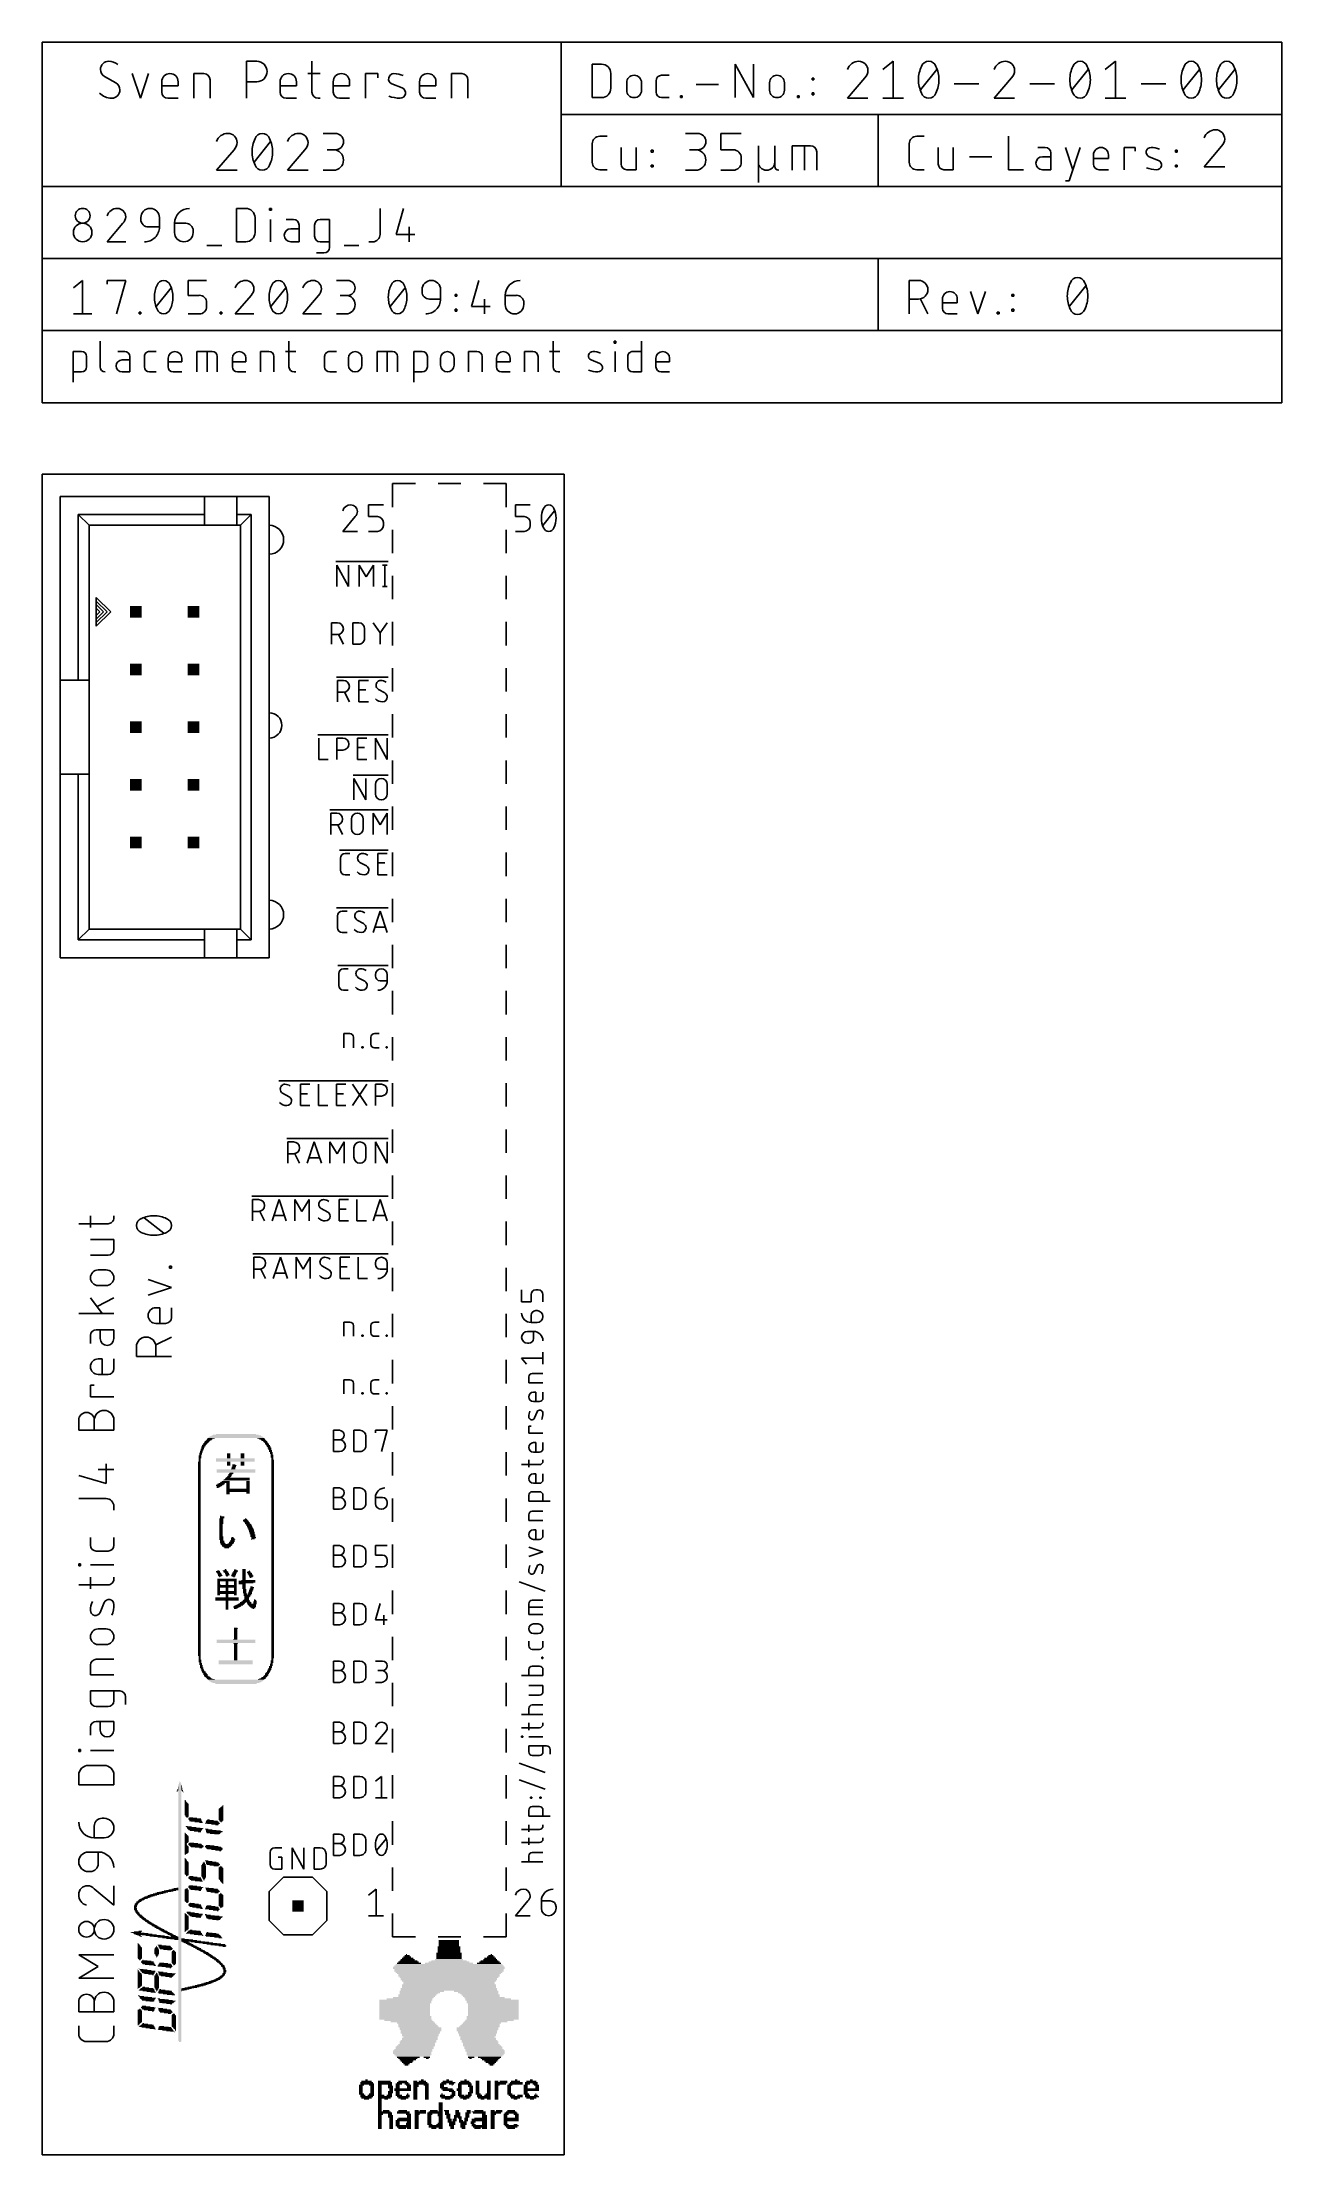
# Model space of a CAD drawing. Extents: x 0 to 54.6, y 0 to 93.
import ezdxf

# ---------------------------------------------------------------- set-up
doc = ezdxf.new("R2010")
doc.units = 0
for name, color, linetype in [('20', 30, 'CONTINUOUS'), ('21', 253, 'CONTINUOUS'), ('48', 213, 'CONTINUOUS'), ('51', 253, 'CONTINUOUS')]:
    doc.layers.add(name, color=color, linetype=linetype)

# ---------------------------------------------------------------- blocks, each defined once
blk = doc.blocks.new('RECT')
blk.add_solid([(-0.5, -0.5), (0.5, -0.5), (-0.5, 0.5), (0.5, 0.5)])

msp = doc.modelspace()

# ---------------------------------------------------------------- linework, layer by layer
at = {"layer": '20'}
for p, q in [((0, 74), (0, 0)), ((0, 74), (23, 74)), ((23, 74), (23, 0)), ((0, 0), (23, 0))]:
    msp.add_line(p, q, dxfattribs=at)
at = {"layer": '21'}
for p, q in [((1.3589, 78.0627), (1.3589, 79.4089)), ((1.3589, 79.4089), (1.7328, 79.4089)), ((1.9572, 79.1845), (1.9572, 78.7358)), ((2.5485, 79.8576), (2.5485, 78.7358)), ((3.632, 79.4089), (3.3329, 79.4089)), ((3.8564, 78.5114), (3.8564, 79.1845)), ((4.5006, 78.7358), (4.5006, 79.1845)), ((4.725, 79.4089), (5.0241, 79.4089)), ((5.5481, 78.7358), (5.5481, 79.1097)), ((6.1464, 79.1097), (6.1464, 78.9601)), ((6.813, 78.5114), (6.813, 79.4089)), ((6.813, 79.4089), (7.4861, 79.4089)), ((7.2617, 78.5114), (7.2617, 79.4089)), ((7.7105, 79.1845), (7.7105, 78.5114)), ((8.3771, 78.7358), (8.3771, 79.1097)), ((8.9754, 79.1097), (8.9754, 78.9601)), ((9.609, 78.5114), (9.609, 79.4089)), ((9.609, 79.4089), (9.983, 79.4089)), ((10.2074, 79.1845), (10.2074, 78.5114)), ((10.7198, 79.4089), (11.1685, 79.4089)), ((10.8694, 79.8576), (10.8694, 78.7358)), ((12.44, 78.7358), (12.44, 79.1845)), ((12.6643, 79.4089), (12.9635, 79.4089)), ((13.4875, 78.8106), (13.4875, 79.1097)), ((14.0858, 79.1097), (14.0858, 78.8106)), ((14.7524, 78.5114), (14.7524, 79.4089)), ((14.7524, 79.4089), (15.4255, 79.4089)), ((15.2011, 78.5114), (15.2011, 79.4089)), ((15.6498, 79.1845), (15.6498, 78.5114)), ((16.3706, 78.0627), (16.3706, 79.4089)), ((16.3706, 79.4089), (16.7446, 79.4089)), ((16.969, 79.1845), (16.969, 78.7358)), ((17.5484, 78.8106), (17.5484, 79.1097)), ((18.1467, 79.1097), (18.1467, 78.8106)), ((18.7804, 78.5114), (18.7804, 79.4089)), ((18.7804, 79.4089), (19.1543, 79.4089)), ((19.3787, 79.1845), (19.3787, 78.5114)), ((20.0123, 78.7358), (20.0123, 79.1097)), ((20.6106, 79.1097), (20.6106, 78.9601)), ((21.2443, 78.5114), (21.2443, 79.4089)), ((21.2443, 79.4089), (21.6182, 79.4089)), ((21.8426, 79.1845), (21.8426, 78.5114)), ((22.355, 79.4089), (22.8038, 79.4089)), ((22.5046, 79.8576), (22.5046, 78.7358)), ((25.2019, 79.7828), (25.2019, 79.8576)), ((25.2019, 79.8576), (25.2767, 79.8576)), ((25.2767, 79.7828), (25.2019, 79.7828)), ((25.2393, 78.5114), (25.2393, 79.4089)), ((25.2767, 79.8576), (25.2767, 79.7828)), ((25.7985, 78.7358), (25.7985, 79.1845)), ((26.0229, 79.4089), (26.3968, 79.4089)), ((26.3968, 79.8576), (26.3968, 78.5114)), ((27.0391, 78.7358), (27.0391, 79.1097)), ((27.6374, 79.1097), (27.6374, 78.9601)), ((1.7328, 78.5114), (1.3589, 78.5114)), ((3.8564, 79.0349), (3.5199, 79.0349)), ((3.5199, 78.5114), (3.8564, 78.5114)), ((5.0241, 78.5114), (4.725, 78.5114)), ((6.1464, 78.9601), (5.5481, 78.9601)), ((6.1464, 78.5114), (5.7725, 78.5114)), ((8.9754, 78.9601), (8.3771, 78.9601)), ((8.9754, 78.5114), (8.6014, 78.5114)), ((11.0937, 78.5114), (11.1685, 78.5114)), ((12.9635, 78.5114), (12.6643, 78.5114)), ((16.7446, 78.5114), (16.3706, 78.5114)), ((20.6106, 78.9601), (20.0123, 78.9601)), ((20.6106, 78.5114), (20.2367, 78.5114)), ((22.729, 78.5114), (22.8038, 78.5114)), ((24.5594, 78.8853), (24.1854, 79.0349)), ((26.3968, 78.5114), (26.0229, 78.5114)), ((27.6374, 78.9601), (27.0391, 78.9601)), ((27.6374, 78.5114), (27.2635, 78.5114)), ((15.4388, 73.5925), (15.4388, 72.5613)), ((16.4388, 73.5925), (15.4388, 73.5925)), ((18.4388, 73.5925), (17.4388, 73.5925)), ((20.4388, 73.5925), (19.4388, 73.5925)), ((20.4388, 72.5613), (20.4388, 73.5925)), ((0.7937, 64.9288), (0.7937, 73.025)), ((0.7937, 73.025), (7.1438, 73.025)), ((7.1438, 73.025), (8.5725, 73.025)), ((7.1438, 72.2313), (7.1438, 73.025)), ((8.5725, 73.025), (10.0013, 73.025)), ((8.5725, 72.2313), (8.5725, 73.025)), ((10.0013, 73.025), (10.0013, 52.705)), ((14.3813, 72.1374), (14.3813, 72.6567)), ((14.3813, 72.6567), (15.0305, 72.6567)), ((20.847, 72.1374), (20.847, 72.6567)), ((20.847, 72.6567), (21.4962, 72.6567)), ((7.1438, 72.2313), (1.5875, 72.2313)), ((1.5875, 64.9288), (1.5875, 72.2313)), ((1.5875, 72.2313), (2.0637, 71.755)), ((2.0637, 64.9288), (2.0637, 71.755)), ((2.0637, 71.755), (7.1438, 71.755)), ((7.1438, 71.755), (7.1438, 72.2313)), ((7.1438, 71.755), (8.5725, 71.755)), ((8.5725, 71.755), (8.5725, 72.2313)), ((9.2075, 72.2313), (8.5725, 72.2313)), ((8.5725, 71.755), (8.7313, 71.755)), ((9.2075, 72.2313), (8.7313, 71.755)), ((8.7313, 71.755), (8.7313, 53.975)), ((9.2075, 72.2313), (9.2075, 53.4987)), ((13.7901, 72.1374), (13.2383, 71.4883)), ((14.7708, 72.1374), (14.3813, 72.1374)), ((15.0305, 71.7479), (15.0305, 71.8778)), ((21.2365, 72.1374), (20.847, 72.1374)), ((21.4962, 71.7479), (21.4962, 71.8778)), ((22.055, 71.7479), (22.5742, 72.3971)), ((13.2383, 71.4883), (13.8875, 71.4883)), ((14.3813, 71.4883), (14.7708, 71.4883)), ((15.4388, 71.5613), (15.4388, 70.53)), ((20.4388, 70.53), (20.4388, 71.5613)), ((20.847, 71.4883), (21.2365, 71.4883)), ((12.939, 70.1548), (15.24, 70.1548)), ((12.9771, 69.0626), (12.9771, 70.0024)), ((12.9771, 70.0024), (13.4993, 69.0626)), ((13.4993, 69.0626), (13.4993, 70.0024)), ((13.9613, 69.0626), (13.9613, 70.0024)), ((13.9613, 70.0024), (14.2745, 69.4803)), ((14.2745, 69.4803), (14.5878, 70.0024)), ((14.5878, 70.0024), (14.5878, 69.0626)), ((14.9931, 70.0024), (15.2019, 70.0024)), ((15.0975, 70.0024), (15.0975, 69.0626)), ((14.9931, 69.0626), (15.2019, 69.0626)), ((15.4388, 69.53), (15.4388, 68.4988)), ((20.4388, 68.4988), (20.4388, 69.53)), ((3.0163, 67.945), (2.3813, 68.58)), ((2.3813, 68.58), (2.3813, 68.4213)), ((2.8575, 67.945), (2.3813, 68.4213)), ((2.3813, 68.4213), (2.3813, 68.2625)), ((2.6988, 67.945), (2.3813, 68.2625)), ((2.3813, 68.2625), (2.3813, 68.1038)), ((2.3813, 68.1038), (2.3813, 67.7863)), ((2.54, 67.945), (2.3813, 68.1038)), ((2.3813, 67.31), (3.0163, 67.945)), ((2.3813, 67.4688), (2.8575, 67.945)), ((2.3813, 67.6275), (2.6988, 67.945)), ((2.3813, 67.7863), (2.54, 67.945)), ((2.3813, 67.7863), (2.3813, 67.6275)), ((2.3813, 67.6275), (2.3813, 67.4688)), ((2.3813, 67.4688), (2.3813, 67.31)), ((12.7435, 66.5226), (12.7435, 67.4624)), ((12.7435, 67.4624), (13.0046, 67.4624)), ((13.6827, 66.5226), (13.6827, 67.4624)), ((13.6827, 67.4624), (13.9438, 67.4624)), ((14.2048, 67.2013), (14.2048, 66.7837)), ((14.5754, 67.4624), (14.8886, 67.0186)), ((14.8886, 67.0186), (15.2019, 67.4624)), ((14.8886, 66.5226), (14.8886, 67.0186)), ((15.4388, 67.4988), (15.4388, 66.4675)), ((20.4388, 66.4675), (20.4388, 67.4988)), ((13.0046, 66.9403), (12.7435, 66.9403)), ((13.2656, 66.5226), (13.0568, 66.9403)), ((13.9438, 66.5226), (13.6827, 66.5226)), ((15.4388, 65.4675), (15.4388, 64.4363)), ((20.4388, 64.4363), (20.4388, 65.4675)), ((0.7937, 60.8012), (0.7937, 64.9288)), ((1.5875, 64.9288), (0.7937, 64.9288)), ((2.0637, 64.9288), (1.5875, 64.9288)), ((2.0637, 60.8012), (2.0637, 64.9288)), ((12.971, 65.0748), (15.24, 65.0748)), ((13.0091, 63.9826), (13.0091, 64.9224)), ((13.0091, 64.9224), (13.2702, 64.9224)), ((13.2702, 64.4003), (13.0091, 64.4003)), ((13.5312, 63.9826), (13.3224, 64.4003)), ((13.95, 63.9826), (13.95, 64.9224)), ((13.95, 64.9224), (14.3677, 64.9224)), ((13.95, 64.5047), (14.2633, 64.5047)), ((15.0975, 64.3742), (14.8103, 64.5308)), ((14.3677, 63.9826), (13.95, 63.9826)), ((15.4388, 63.4363), (15.4388, 62.405)), ((20.4388, 62.405), (20.4388, 63.4363)), ((12.1441, 62.5348), (15.24, 62.5348)), ((12.1822, 62.3824), (12.1822, 61.4426)), ((12.986, 61.4426), (12.986, 62.3824)), ((12.986, 62.3824), (13.2471, 62.3824)), ((13.8891, 61.4426), (13.8891, 62.3824)), ((13.8891, 62.3824), (14.3068, 62.3824)), ((14.6798, 61.4426), (14.6798, 62.3824)), ((14.6798, 62.3824), (15.2019, 61.4426)), ((15.2019, 61.4426), (15.2019, 62.3824)), ((12.1822, 61.4426), (12.5999, 61.4426)), ((13.2471, 61.8603), (12.986, 61.8603)), ((13.8891, 61.9647), (14.2023, 61.9647)), ((14.3068, 61.4426), (13.8891, 61.4426)), ((15.4388, 61.405), (15.4388, 60.3738)), ((20.4388, 60.3738), (20.4388, 61.405)), ((0.7937, 52.705), (0.7937, 60.8012)), ((1.5875, 60.8012), (0.7937, 60.8012)), ((2.0637, 60.8012), (1.5875, 60.8012)), ((1.5875, 60.8012), (1.5875, 53.4987)), ((2.0637, 53.975), (2.0637, 60.8012)), ((13.6968, 60.7568), (15.24, 60.7568)), ((13.7349, 59.6646), (13.7349, 60.6044)), ((13.7349, 60.6044), (14.257, 59.6646)), ((14.257, 59.6646), (14.257, 60.6044)), ((14.6798, 59.9257), (14.6798, 60.3433)), ((15.2019, 60.3433), (15.2019, 59.9257)), ((12.675, 59.2328), (15.24, 59.2328)), ((12.7131, 58.1406), (12.7131, 59.0804)), ((12.7131, 59.0804), (12.9741, 59.0804)), ((13.6217, 58.4017), (13.6217, 58.8193)), ((14.1439, 58.8193), (14.1439, 58.4017)), ((14.5754, 58.1406), (14.5754, 59.0804)), ((14.5754, 59.0804), (14.8886, 58.5583)), ((14.8886, 58.5583), (15.2019, 59.0804)), ((15.2019, 59.0804), (15.2019, 58.1406)), ((15.4388, 59.3738), (15.4388, 58.3425)), ((20.4388, 58.3425), (20.4388, 59.3738)), ((12.9741, 58.5583), (12.7131, 58.5583)), ((13.2352, 58.1406), (13.0263, 58.5583)), ((13.0959, 57.4548), (15.24, 57.4548)), ((13.134, 56.5714), (13.134, 57.0936)), ((13.3428, 57.3024), (13.5517, 57.3024)), ((14.2858, 56.7542), (13.9986, 56.9108)), ((14.7842, 56.3626), (14.7842, 57.3024)), ((14.7842, 57.3024), (15.2019, 57.3024)), ((14.7842, 56.8847), (15.0975, 56.8847)), ((15.4388, 57.3425), (15.4388, 56.3113)), ((20.4388, 56.3113), (20.4388, 57.3425)), ((13.5517, 56.3626), (13.3428, 56.3626)), ((15.2019, 56.3626), (14.7842, 56.3626)), ((12.9715, 54.9148), (15.24, 54.9148)), ((15.4388, 55.3113), (15.4388, 54.28)), ((20.4388, 54.28), (20.4388, 55.3113)), ((2.0637, 53.975), (1.5875, 53.4987)), ((7.1438, 53.975), (2.0637, 53.975)), ((8.5725, 53.975), (7.1438, 53.975)), ((7.1438, 53.975), (7.1438, 53.4987)), ((8.7313, 53.975), (8.5725, 53.975)), ((8.5725, 53.975), (8.5725, 53.4987)), ((8.7313, 53.975), (9.2075, 53.4987)), ((13.0096, 54.0314), (13.0096, 54.5536)), ((13.2184, 54.7624), (13.4273, 54.7624)), ((14.1614, 54.2142), (13.8742, 54.3708)), ((14.5754, 53.8226), (14.8886, 54.7624)), ((15.1236, 54.0575), (14.6537, 54.0575)), ((14.8886, 54.7624), (15.2019, 53.8226)), ((7.1438, 53.4987), (1.5875, 53.4987)), ((7.1438, 53.4987), (7.1438, 52.705)), ((8.5725, 53.4987), (8.5725, 52.705)), ((8.5725, 53.4987), (9.2075, 53.4987)), ((13.4273, 53.8226), (13.2184, 53.8226)), ((15.4388, 53.28), (15.4388, 52.2488)), ((20.4388, 52.2488), (20.4388, 53.28)), ((7.1438, 52.705), (0.7937, 52.705)), ((8.5725, 52.705), (7.1438, 52.705)), ((10.0013, 52.705), (8.5725, 52.705)), ((13.0237, 52.3748), (15.24, 52.3748)), ((13.2706, 52.2224), (13.4795, 52.2224)), ((13.0618, 51.4914), (13.0618, 52.0136)), ((13.4795, 51.2826), (13.2706, 51.2826)), ((14.2136, 51.6742), (13.9264, 51.8308)), ((14.6798, 51.9091), (14.6798, 51.9613)), ((15.2019, 51.7003), (14.8886, 51.7003)), ((15.2019, 51.9613), (15.2019, 51.7003)), ((15.4388, 51.2488), (15.4388, 50.2175)), ((20.4388, 50.2175), (20.4388, 51.2488)), ((13.2906, 48.7426), (13.2906, 49.3691)), ((13.2906, 49.3691), (13.5516, 49.3691)), ((14.6369, 49.3691), (14.8458, 49.3691)), ((13.7082, 49.2125), (13.7082, 48.7426)), ((14.0829, 48.7426), (14.0829, 48.7948)), ((14.0829, 48.7948), (14.1351, 48.7948)), ((14.1351, 48.7426), (14.0829, 48.7426)), ((14.1351, 48.7948), (14.1351, 48.7426)), ((14.4803, 48.8992), (14.4803, 49.2125)), ((14.8458, 48.7426), (14.6369, 48.7426)), ((15.1497, 48.7426), (15.1497, 48.7948)), ((15.1497, 48.7948), (15.2019, 48.7948)), ((15.2019, 48.7426), (15.1497, 48.7426)), ((15.2019, 48.7948), (15.2019, 48.7426)), ((15.4388, 49.2175), (15.4388, 48.1863)), ((20.4388, 48.1863), (20.4388, 49.2175)), ((10.4224, 47.2948), (15.24, 47.2948)), ((10.8781, 46.5942), (10.591, 46.7508)), ((11.3766, 46.2026), (11.3766, 47.1424)), ((11.3766, 47.1424), (11.7943, 47.1424)), ((11.3766, 46.7247), (11.6899, 46.7247)), ((12.1691, 47.1424), (12.1691, 46.2026)), ((12.9615, 46.2026), (12.9615, 47.1424)), ((12.9615, 47.1424), (13.3792, 47.1424)), ((12.9615, 46.7247), (13.2748, 46.7247)), ((13.6696, 46.2026), (14.2961, 47.1424)), ((13.6696, 47.1424), (14.2961, 46.2026)), ((14.6798, 46.2026), (14.6798, 47.1424)), ((14.6798, 47.1424), (14.9408, 47.1424)), ((14.9408, 46.6203), (14.6798, 46.6203)), ((15.4388, 47.1863), (15.4388, 46.155)), ((20.4388, 46.155), (20.4388, 47.1863)), ((11.7943, 46.2026), (11.3766, 46.2026)), ((12.1691, 46.2026), (12.5868, 46.2026)), ((13.3792, 46.2026), (12.9615, 46.2026)), ((10.7765, 44.7548), (15.24, 44.7548)), ((15.4388, 45.155), (15.4388, 44.1238)), ((20.4388, 44.1238), (20.4388, 45.155)), ((10.8146, 43.6626), (10.8146, 44.6024)), ((10.8146, 44.6024), (11.0756, 44.6024)), ((11.0756, 44.0803), (10.8146, 44.0803)), ((11.3367, 43.6626), (11.1278, 44.0803)), ((11.671, 43.6626), (11.9843, 44.6024)), ((12.2192, 43.8976), (11.7493, 43.8976)), ((11.9843, 44.6024), (12.2976, 43.6626)), ((12.6769, 43.6626), (12.6769, 44.6024)), ((12.6769, 44.6024), (12.9901, 44.0803)), ((12.9901, 44.0803), (13.3034, 44.6024)), ((13.3034, 44.6024), (13.3034, 43.6626)), ((13.7349, 43.9237), (13.7349, 44.3413)), ((14.257, 44.3413), (14.257, 43.9237)), ((14.6798, 43.6626), (14.6798, 44.6024)), ((14.6798, 44.6024), (15.2019, 43.6626)), ((15.2019, 43.6626), (15.2019, 44.6024)), ((15.4388, 43.1238), (15.4388, 42.0925)), ((20.4388, 42.0925), (20.4388, 43.1238)), ((9.2307, 42.2148), (15.24, 42.2148)), ((9.2688, 41.1226), (9.2688, 42.0624)), ((9.2688, 42.0624), (9.5299, 42.0624)), ((10.1253, 41.1226), (10.4386, 42.0624)), ((10.4386, 42.0624), (10.7518, 41.1226)), ((11.1311, 41.1226), (11.1311, 42.0624)), ((11.1311, 42.0624), (11.4444, 41.5403)), ((11.4444, 41.5403), (11.7577, 42.0624)), ((11.7577, 42.0624), (11.7577, 41.1226)), ((13.0749, 41.1226), (13.0749, 42.0624)), ((13.0749, 42.0624), (13.4925, 42.0624)), ((13.8673, 42.0624), (13.8673, 41.1226)), ((14.5754, 41.1226), (14.8886, 42.0624)), ((14.8886, 42.0624), (15.2019, 41.1226)), ((1.6066, 40.9998), (2.8977, 40.9998)), ((2.123, 40.8277), (2.123, 41.3441)), ((3.156, 41.2581), (3.156, 41.3441)), ((5.3516, 40.5764), (4.4909, 41.2651)), ((9.5299, 41.5403), (9.2688, 41.5403)), ((9.7909, 41.1226), (9.5821, 41.5403)), ((10.6735, 41.3576), (10.2036, 41.3576)), ((12.5764, 41.5142), (12.2892, 41.6708)), ((13.0749, 41.6447), (13.3881, 41.6447)), ((13.4925, 41.1226), (13.0749, 41.1226)), ((13.8673, 41.1226), (14.285, 41.1226)), ((15.1236, 41.3576), (14.6537, 41.3576)), ((15.4388, 41.0925), (15.4388, 40.0613)), ((20.4388, 40.0613), (20.4388, 41.0925)), ((3.156, 40.3013), (2.123, 40.3013)), ((3.156, 39.8709), (3.156, 40.3013)), ((2.123, 39.6127), (2.8977, 39.6127)), ((5.6099, 39.0443), (5.6099, 39.1304)), ((5.6099, 39.1304), (5.6959, 39.1304)), ((5.6959, 39.1304), (5.6959, 39.0443)), ((9.2829, 39.6748), (15.24, 39.6748)), ((9.321, 38.5826), (9.321, 39.5224)), ((9.321, 39.5224), (9.5821, 39.5224)), ((10.1775, 38.5826), (10.4908, 39.5224)), ((10.4908, 39.5224), (10.8041, 38.5826)), ((11.1834, 38.5826), (11.1834, 39.5224)), ((11.1834, 39.5224), (11.4966, 39.0003)), ((11.4966, 39.0003), (11.8099, 39.5224)), ((11.8099, 39.5224), (11.8099, 38.5826)), ((12.6286, 38.9742), (12.3415, 39.1308)), ((13.1271, 38.5826), (13.1271, 39.5224)), ((13.1271, 39.5224), (13.5448, 39.5224)), ((13.1271, 39.1047), (13.4403, 39.1047)), ((13.9195, 39.5224), (13.9195, 38.5826)), ((14.6798, 39.2091), (14.6798, 39.2613)), ((15.2019, 39.2613), (15.2019, 39.0003)), ((2.4673, 38.9634), (2.8116, 38.9634)), ((2.8116, 38.2748), (2.4673, 38.2748)), ((5.6959, 38.1954), (4.663, 38.5397)), ((4.663, 37.8511), (5.6959, 38.1954)), ((5.6959, 39.0443), (5.6099, 39.0443)), ((9.5821, 39.0003), (9.321, 39.0003)), ((9.8432, 38.5826), (9.6343, 39.0003)), ((10.7257, 38.8176), (10.2558, 38.8176)), ((13.5448, 38.5826), (13.1271, 38.5826)), ((13.9195, 38.5826), (14.3372, 38.5826)), ((15.2019, 39.0003), (14.8886, 39.0003)), ((15.4388, 39.0613), (15.4388, 38.03)), ((20.4388, 38.03), (20.4388, 39.0613)), ((2.123, 37.7403), (2.6395, 37.0517)), ((3.156, 37.7403), (2.4243, 37.353)), ((5.0073, 37.3009), (5.1795, 37.3009)), ((5.1795, 37.3009), (5.1795, 36.6122)), ((5.6959, 37.3009), (5.6959, 36.8705)), ((21.1201, 37.5638), (21.1201, 38.0859)), ((21.5378, 37.5638), (21.1201, 37.5638)), ((21.5378, 37.877), (21.5378, 37.5638)), ((21.8511, 38.0859), (21.7466, 38.0859)), ((22.0599, 37.5638), (22.0599, 37.877)), ((3.156, 37.0517), (1.6066, 37.0517)), ((3.156, 36.3303), (2.3813, 36.3303)), ((2.5534, 36.3303), (2.5534, 35.9429)), ((3.156, 35.9429), (3.156, 36.3303)), ((5.4377, 36.6122), (5.0073, 36.6122)), ((13.2906, 36.0426), (13.2906, 36.6691)), ((13.2906, 36.6691), (13.5516, 36.6691)), ((13.7082, 36.5125), (13.7082, 36.0426)), ((14.4803, 36.1992), (14.4803, 36.5125)), ((14.6369, 36.6691), (14.8458, 36.6691)), ((15.4388, 37.03), (15.4388, 35.9988)), ((20.4388, 35.9988), (20.4388, 37.03)), ((21.5378, 36.6494), (21.5378, 36.9626)), ((21.7988, 36.6494), (21.5378, 36.6494)), ((21.7466, 37.1715), (21.7988, 37.1715)), ((2.123, 36.072), (2.123, 35.7277)), ((4.1466, 35.1472), (4.1466, 35.5776)), ((5.6959, 36.008), (5.0073, 35.6637)), ((5.0073, 35.5776), (5.0073, 35.1472)), ((14.0829, 36.0426), (14.0829, 36.0948)), ((14.0829, 36.0948), (14.1351, 36.0948)), ((14.1351, 36.0426), (14.0829, 36.0426)), ((14.1351, 36.0948), (14.1351, 36.0426)), ((14.8458, 36.0426), (14.6369, 36.0426)), ((15.1497, 36.0426), (15.1497, 36.0948)), ((15.1497, 36.0948), (15.2019, 36.0948)), ((15.2019, 36.0426), (15.1497, 36.0426)), ((15.2019, 36.0948), (15.2019, 36.0426)), ((21.3812, 36.2571), (21.6422, 36.2571)), ((21.4334, 35.735), (21.3812, 35.735)), ((21.6422, 36.2571), (21.6422, 35.9438)), ((2.4673, 35.0487), (2.6395, 35.0487)), ((2.6395, 35.0487), (2.6395, 34.3601)), ((3.156, 35.0487), (3.156, 34.6184)), ((5.6959, 35.1472), (4.1466, 35.1472)), ((15.4388, 34.9988), (15.4388, 33.9675)), ((20.4388, 33.9675), (20.4388, 34.9988)), ((21.3289, 34.8206), (21.1201, 35.0816)), ((21.1201, 35.0816), (22.0599, 35.0816)), ((22.0599, 34.8206), (22.0599, 35.3427)), ((2.123, 33.3769), (2.123, 33.8934)), ((2.123, 33.8934), (2.2952, 33.8934)), ((2.8977, 34.3601), (2.4673, 34.3601)), ((13.2906, 33.5026), (13.2906, 34.1291)), ((13.2906, 34.1291), (13.5516, 34.1291)), ((13.7082, 33.9725), (13.7082, 33.5026)), ((14.0829, 33.5026), (14.0829, 33.5548)), ((14.0829, 33.5548), (14.1351, 33.5548)), ((14.1351, 33.5026), (14.0829, 33.5026)), ((14.1351, 33.5548), (14.1351, 33.5026)), ((14.4803, 33.6592), (14.4803, 33.9725)), ((14.6369, 34.1291), (14.8458, 34.1291)), ((14.8458, 33.5026), (14.6369, 33.5026)), ((15.1497, 33.5026), (15.1497, 33.5548)), ((15.1497, 33.5548), (15.2019, 33.5548)), ((15.2019, 33.5026), (15.1497, 33.5026)), ((15.2019, 33.5548), (15.2019, 33.5026)), ((21.4334, 33.9889), (21.4334, 34.2499)), ((22.0599, 33.9889), (21.4334, 33.9889)), ((21.59, 34.4066), (22.0599, 34.4066)), ((21.6422, 33.5836), (21.7466, 33.5836)), ((21.7466, 33.5836), (21.7466, 33.1659)), ((22.0599, 33.5836), (22.0599, 33.3225)), ((3.156, 33.3769), (2.123, 33.3769)), ((15.4388, 32.9675), (15.4388, 31.9363)), ((20.4388, 31.9363), (20.4388, 32.9675)), ((21.9033, 33.1659), (21.6422, 33.1659)), ((21.7988, 32.7128), (21.6944, 32.4518)), ((1.6066, 31.9152), (1.6066, 32.3456)), ((3.156, 31.9152), (1.6066, 31.9152)), ((2.2952, 31.9152), (2.2952, 32.3456)), ((3.156, 32.3456), (3.156, 31.9152)), ((12.8336, 30.9626), (12.8336, 31.9024)), ((12.8336, 31.9024), (13.0947, 31.9024)), ((13.7349, 30.9626), (13.7349, 31.9024)), ((13.7349, 31.9024), (13.996, 31.9024)), ((14.257, 31.6413), (14.257, 31.2237)), ((14.6798, 31.798), (14.6798, 31.9024)), ((14.6798, 31.9024), (15.2019, 31.9024)), ((15.2019, 31.9024), (14.9408, 30.9626)), ((21.4334, 31.769), (21.4334, 32.0823)), ((21.4334, 32.0823), (21.5378, 32.0823)), ((22.0599, 31.769), (21.4334, 31.769)), ((12.8336, 31.4847), (13.0947, 31.4847)), ((13.0947, 30.9626), (12.8336, 30.9626)), ((13.996, 30.9626), (13.7349, 30.9626)), ((15.4388, 30.9363), (15.4388, 29.905)), ((20.4388, 29.905), (20.4388, 30.9363)), ((21.6422, 31.3586), (21.7466, 31.3586)), ((21.9033, 30.9409), (21.6422, 30.9409)), ((21.7466, 31.3586), (21.7466, 30.9409)), ((22.0599, 31.3586), (22.0599, 31.0975)), ((1.6066, 29.9109), (2.8116, 29.5666)), ((2.4673, 30.1691), (3.156, 30.1691)), ((2.8116, 29.5666), (2.8116, 30.4273)), ((21.1201, 30.3893), (21.9033, 30.3893)), ((21.4334, 30.2849), (21.4334, 30.5982)), ((21.6422, 29.987), (21.7466, 29.987)), ((21.7466, 29.987), (21.7466, 29.5693)), ((22.0599, 30.546), (22.0599, 30.5982)), ((22.0599, 29.987), (22.0599, 29.7259)), ((1.6066, 28.8964), (2.8116, 28.8964)), ((12.8336, 28.4226), (12.8336, 29.3624)), ((12.8336, 29.3624), (13.0947, 29.3624)), ((12.8336, 28.9447), (13.0947, 28.9447)), ((13.7349, 28.4226), (13.7349, 29.3624)), ((13.7349, 29.3624), (13.996, 29.3624)), ((14.257, 29.1013), (14.257, 28.6837)), ((14.6798, 28.9447), (14.9931, 28.9447)), ((14.6798, 28.6837), (14.6798, 28.9447)), ((15.4388, 28.905), (15.4388, 27.8738)), ((20.4388, 27.8738), (20.4388, 28.905)), ((21.4334, 28.7814), (21.4334, 29.0424)), ((21.59, 29.1991), (21.9033, 29.1991)), ((21.9033, 29.5693), (21.6422, 29.5693)), ((22.0599, 29.0424), (22.0599, 28.7814)), ((3.156, 28.5521), (3.156, 28.3799)), ((13.0947, 28.4226), (12.8336, 28.4226)), ((13.996, 28.4226), (13.7349, 28.4226)), ((15.2019, 28.7359), (15.2019, 28.6837)), ((22.3732, 28.7814), (21.4334, 28.7814)), ((21.4334, 27.9234), (21.4334, 28.1844)), ((22.0599, 27.9234), (21.4334, 27.9234)), ((21.59, 28.3411), (22.0599, 28.3411)), ((2.123, 26.8402), (2.123, 27.1845)), ((3.156, 27.1845), (3.156, 26.8402)), ((21.6422, 27.5181), (21.7466, 27.5181)), ((21.9033, 27.1004), (21.6422, 27.1004)), ((21.7466, 27.5181), (21.7466, 27.1004)), ((22.0599, 27.5181), (22.0599, 27.2571)), ((2.8977, 26.582), (2.3813, 26.582)), ((12.8336, 25.8826), (12.8336, 26.8224)), ((12.8336, 26.8224), (13.0947, 26.8224)), ((12.8336, 26.4047), (13.0947, 26.4047)), ((13.7349, 25.8826), (13.7349, 26.8224)), ((13.7349, 26.8224), (13.996, 26.8224)), ((14.257, 26.5613), (14.257, 26.1437)), ((14.6798, 26.4047), (14.6798, 26.8224)), ((14.6798, 26.8224), (15.2019, 26.8224)), ((14.9931, 26.4047), (14.6798, 26.4047)), ((15.2019, 26.0914), (15.2019, 26.1959)), ((15.4388, 26.8738), (15.4388, 25.8425)), ((20.4388, 25.8425), (20.4388, 26.8738)), ((22.0599, 26.5473), (21.4334, 26.7561)), ((21.4334, 26.3384), (22.0599, 26.5473)), ((1.6066, 25.9402), (1.6066, 26.0262)), ((1.6066, 26.0262), (1.6926, 26.0262)), ((1.6926, 25.9402), (1.6066, 25.9402)), ((1.6926, 26.0262), (1.6926, 25.9402)), ((3.156, 25.9832), (2.123, 25.9832)), ((2.123, 24.9213), (2.123, 25.4378)), ((3.156, 25.3517), (3.156, 25.4378)), ((13.0947, 25.8826), (12.8336, 25.8826)), ((13.996, 25.8826), (13.7349, 25.8826)), ((14.6798, 25.8826), (14.9931, 25.8826)), ((22.1643, 24.8145), (21.0157, 25.2321)), ((21.7988, 25.9158), (21.6944, 25.6548)), ((1.6066, 25.0935), (2.8977, 25.0935)), ((2.7256, 24.3154), (2.5534, 23.885)), ((12.8336, 23.3426), (12.8336, 24.2824)), ((12.8336, 24.2824), (13.0947, 24.2824)), ((13.7349, 23.3426), (13.7349, 24.2824)), ((13.7349, 24.2824), (13.996, 24.2824)), ((14.8886, 24.2824), (14.6798, 23.5514)), ((15.4388, 24.8425), (15.4388, 23.8113)), ((20.4388, 23.8113), (20.4388, 24.8425)), ((21.4334, 23.7956), (21.4334, 24.2655)), ((21.59, 24.4222), (22.0599, 24.4222)), ((12.8336, 23.8647), (13.0947, 23.8647)), ((13.0947, 23.3426), (12.8336, 23.3426)), ((13.996, 23.3426), (13.7349, 23.3426)), ((14.257, 24.0213), (14.257, 23.6037)), ((14.6798, 23.5514), (15.2019, 23.5514)), ((15.0453, 23.7603), (15.0453, 23.3426)), ((22.0599, 24.1089), (21.4334, 24.1089)), ((22.0599, 23.7956), (21.4334, 23.7956)), ((21.6422, 23.3729), (21.8511, 23.3729)), ((2.4673, 23.1561), (2.8116, 23.1561)), ((2.8116, 22.4675), (2.4673, 22.4675)), ((15.4388, 22.8113), (15.4388, 21.78)), ((20.4388, 21.78), (20.4388, 22.8113)), ((21.4334, 22.4118), (21.4334, 22.6207)), ((21.8511, 22.9552), (21.6422, 22.9552)), ((22.0599, 22.6207), (22.0599, 22.4118)), ((2.123, 21.1296), (2.123, 21.56)), ((2.3813, 21.8182), (3.156, 21.8182)), ((12.8336, 20.8026), (12.8336, 21.7424)), ((12.8336, 21.7424), (13.0947, 21.7424)), ((13.7349, 20.8026), (13.7349, 21.7424)), ((13.7349, 21.7424), (13.996, 21.7424)), ((14.257, 21.4813), (14.257, 21.0637)), ((14.6798, 21.7424), (14.9931, 21.7424)), ((21.9033, 22.2552), (21.59, 22.2552)), ((21.9033, 21.5182), (21.59, 21.5182)), ((22.0077, 21.8578), (22.0077, 21.91)), ((22.0077, 21.91), (22.0599, 21.91)), ((22.0599, 21.8578), (22.0077, 21.8578)), ((22.0599, 21.91), (22.0599, 21.8578)), ((3.156, 21.1296), (2.123, 21.1296)), ((12.8336, 21.3247), (13.0947, 21.3247)), ((13.0947, 20.8026), (12.8336, 20.8026)), ((13.996, 20.8026), (13.7349, 20.8026)), ((14.6798, 20.8026), (14.9408, 20.8026)), ((14.9931, 21.3247), (14.7842, 21.3247)), ((15.4388, 20.78), (15.4388, 19.7488)), ((20.4388, 19.7488), (20.4388, 20.78)), ((21.1201, 21.1005), (22.0599, 21.1005)), ((21.4334, 21.3615), (21.4334, 21.1005)), ((22.0599, 20.6602), (21.4334, 20.6602)), ((22.0599, 21.1005), (22.0599, 21.3615)), ((22.0599, 20.3991), (22.0599, 20.6602)), ((2.123, 19.9935), (2.123, 20.4239)), ((2.123, 20.4239), (3.4142, 20.4239)), ((2.8977, 19.7353), (2.3813, 19.7353)), ((3.156, 20.4239), (3.156, 19.9935)), ((3.6724, 20.1657), (3.6724, 19.8214)), ((21.4334, 20.2425), (21.9033, 20.2425)), ((21.4334, 19.389), (21.4334, 19.6501)), ((21.59, 19.8067), (22.0599, 19.8067)), ((2.123, 18.8278), (2.123, 18.4834)), ((3.156, 19.086), (2.3813, 19.086)), ((2.5534, 19.086), (2.5534, 18.6986)), ((3.156, 18.6986), (3.156, 19.086)), ((12.8336, 18.1039), (12.8336, 19.0436)), ((12.8336, 19.0436), (13.0947, 19.0436)), ((12.8336, 18.626), (13.0947, 18.626)), ((13.7349, 18.1039), (13.7349, 19.0436)), ((13.7349, 19.0436), (13.996, 19.0436)), ((14.257, 18.7826), (14.257, 18.3649)), ((15.1236, 18.626), (14.6798, 18.1039)), ((15.4388, 18.7488), (15.4388, 17.7175)), ((20.4388, 17.7175), (20.4388, 18.7488)), ((22.0599, 19.389), (21.1201, 19.389)), ((21.1201, 18.807), (21.9033, 18.807)), ((21.4334, 18.7026), (21.4334, 19.0158)), ((22.0599, 18.9636), (22.0599, 19.0158)), ((1.6066, 17.764), (1.6066, 17.8501)), ((1.6066, 17.8501), (1.6926, 17.8501)), ((1.6926, 17.764), (1.6066, 17.764)), ((1.6926, 17.8501), (1.6926, 17.764)), ((3.156, 17.807), (2.123, 17.807)), ((13.0947, 18.1039), (12.8336, 18.1039)), ((13.996, 18.1039), (13.7349, 18.1039)), ((14.6798, 18.1039), (15.2019, 18.1039)), ((21.1201, 18.3831), (21.1201, 18.4353)), ((21.1201, 18.4353), (21.1723, 18.4353)), ((21.1723, 18.3831), (21.1201, 18.3831)), ((21.1723, 18.4353), (21.1723, 18.3831)), ((22.0599, 18.4092), (21.4334, 18.4092)), ((21.4334, 17.7428), (21.4334, 18.0039)), ((21.4334, 18.0039), (22.2165, 18.0039)), ((22.0599, 18.0039), (22.0599, 17.7428)), ((22.3732, 17.8472), (22.3732, 17.6384)), ((2.0369, 17.1473), (2.7256, 17.1473)), ((22.1643, 16.8287), (21.0157, 17.2464)), ((21.9033, 17.5862), (21.59, 17.5862)), ((1.6066, 16.2865), (1.6066, 16.7169)), ((3.156, 16.2865), (1.6066, 16.2865)), ((3.156, 16.7169), (3.156, 16.2865)), ((12.8336, 15.7226), (12.8336, 16.6624)), ((12.8336, 16.6624), (13.0947, 16.6624)), ((12.8336, 16.2447), (13.0947, 16.2447)), ((13.7349, 15.7226), (13.7349, 16.6624)), ((13.7349, 16.6624), (13.996, 16.6624)), ((14.257, 16.4013), (14.257, 15.9837)), ((14.6798, 16.4536), (14.9408, 16.6624)), ((14.9408, 16.6624), (14.9408, 15.7226)), ((15.4388, 16.7175), (15.4388, 15.6863)), ((20.4388, 15.6863), (20.4388, 16.7175)), ((22.1643, 16.0972), (21.0157, 16.5149)), ((13.0947, 15.7226), (12.8336, 15.7226)), ((13.996, 15.7226), (13.7349, 15.7226)), ((14.6798, 15.7226), (15.2019, 15.7226)), ((21.4334, 14.9131), (21.4334, 15.1741)), ((22.3732, 14.9131), (21.4334, 14.9131)), ((21.5117, 15.7009), (21.5117, 15.7531)), ((21.5117, 15.7531), (21.5639, 15.7531)), ((21.5639, 15.7009), (21.5117, 15.7009)), ((21.5639, 15.7531), (21.5639, 15.7009)), ((21.59, 15.3308), (21.9033, 15.3308)), ((21.9294, 15.7009), (21.9294, 15.7531)), ((21.9294, 15.7531), (21.9816, 15.7531)), ((21.9816, 15.7009), (21.9294, 15.7009)), ((21.9816, 15.7531), (21.9816, 15.7009)), ((22.0599, 15.1741), (22.0599, 14.9131)), ((2.2952, 13.9575), (2.2952, 14.474)), ((2.7256, 13.9575), (2.2952, 13.9575)), ((2.6395, 14.8183), (2.7256, 14.8183)), ((12.8336, 13.1826), (12.8336, 14.1224)), ((12.8336, 14.1224), (13.0947, 14.1224)), ((13.7349, 13.1826), (13.7349, 14.1224)), ((13.7349, 14.1224), (13.996, 14.1224)), ((15.4388, 14.6863), (15.4388, 13.655)), ((20.4388, 13.655), (20.4388, 14.6863)), ((21.1201, 14.3265), (21.9033, 14.3265)), ((21.4334, 14.2221), (21.4334, 14.5353)), ((21.4334, 13.6429), (21.4334, 13.9562)), ((22.0599, 14.4831), (22.0599, 14.5353)), ((22.0599, 13.904), (22.0599, 13.9562)), ((2.0369, 13.3317), (2.4673, 13.3317)), ((2.4673, 13.3317), (2.4673, 12.8152)), ((10.0348, 12.7882), (10.0348, 13.3103)), ((10.2437, 13.5191), (10.5569, 13.5191)), ((10.4003, 13.1015), (10.5569, 13.1015)), ((10.5569, 13.1015), (10.5569, 12.5793)), ((11.0102, 12.5793), (11.0102, 13.5191)), ((11.0102, 13.5191), (11.5323, 12.5793)), ((11.5323, 12.5793), (11.5323, 13.5191)), ((11.9856, 12.5793), (11.9856, 13.5191)), ((11.9856, 13.5191), (12.2466, 13.5191)), ((12.5077, 13.2581), (12.5077, 12.8404)), ((12.8336, 13.7047), (13.0947, 13.7047)), ((13.0947, 13.1826), (12.8336, 13.1826)), ((13.996, 13.1826), (13.7349, 13.1826)), ((14.257, 13.8613), (14.257, 13.4437)), ((14.732, 13.3914), (15.1497, 13.9136)), ((21.1201, 13.7474), (21.9033, 13.7474)), ((21.4334, 12.8969), (21.4334, 13.1579)), ((21.59, 13.3145), (22.0599, 13.3145)), ((2.123, 12.4709), (2.0369, 12.4709)), ((10.0013, 11.5888), (10.6363, 12.2238)), ((10.5569, 12.5793), (10.2437, 12.5793)), ((10.6363, 12.2238), (11.9063, 12.2238)), ((12.5412, 11.5888), (11.9063, 12.2238)), ((12.2466, 12.5793), (11.9856, 12.5793)), ((15.4388, 12.655), (15.4388, 11.6238)), ((20.4388, 11.6238), (20.4388, 12.655)), ((22.0599, 12.8969), (21.1201, 12.8969)), ((2.2952, 11.716), (3.156, 10.9844)), ((3.156, 10.9844), (3.156, 11.8451)), ((10.0013, 10.3187), (10.0013, 11.5888)), ((12.5412, 10.3187), (12.5412, 11.5888)), ((14.3813, 11.4371), (14.7059, 11.6967)), ((14.7059, 11.6967), (14.7059, 10.5283)), ((21.3988, 11.1774), (20.847, 10.5283)), ((21.99, 11.1774), (22.3795, 11.1774)), ((21.99, 10.8529), (21.99, 11.1774)), ((10.6363, 9.6837), (10.0013, 10.3187)), ((11.9063, 9.6837), (12.5412, 10.3187)), ((14.3813, 10.5283), (15.0305, 10.5283)), ((15.4388, 10.6238), (15.4388, 9.5925)), ((20.4388, 9.5925), (20.4388, 10.6238)), ((20.847, 10.5283), (21.4962, 10.5283)), ((22.6392, 10.9178), (22.6392, 10.8529)), ((11.9063, 9.6837), (10.6363, 9.6837)), ((15.4388, 9.5925), (16.4388, 9.5925)), ((17.4388, 9.5925), (18.4388, 9.5925)), ((19.4388, 9.5925), (20.4388, 9.5925)), ((2.4673, 8.2929), (1.6066, 8.8094)), ((1.6066, 8.8094), (3.156, 8.8094)), ((1.6066, 7.7765), (2.4673, 8.2929)), ((3.156, 7.7765), (1.6066, 7.7765)), ((1.6066, 6.2966), (1.6066, 6.7269)), ((2.2952, 6.2966), (2.2952, 6.7269)), ((3.156, 6.7269), (3.156, 6.2966)), ((3.156, 6.2966), (1.6066, 6.2966)), ((1.6066, 5.3291), (1.6066, 5.6734)), ((3.156, 5.6734), (3.156, 5.3291)), ((2.8116, 4.9848), (1.9509, 4.9848))]:
    msp.add_line(p, q, dxfattribs=at)
for centre, radius, start, end in [((1.7328, 79.1845), 0.2244, 0, 90), ((3.632, 79.1845), 0.2244, 0, 90), ((4.725, 79.1845), 0.2244, 89.9992, 180), ((5.8473, 79.1097), 0.2992, 0, 180), ((7.4861, 79.1845), 0.2244, 0, 90), ((8.6762, 79.1097), 0.2992, 0, 180), ((9.983, 79.1845), 0.2244, 0, 90), ((12.6643, 79.1845), 0.2244, 89.9992, 180), ((13.7866, 79.1097), 0.2992, 0, 180), ((15.4255, 79.1845), 0.2244, 0, 90), ((16.7446, 79.1845), 0.2244, 0, 90), ((17.8475, 79.1097), 0.2992, 0, 180), ((19.1543, 79.1845), 0.2244, 0, 90), ((20.3115, 79.1097), 0.2992, 0, 180), ((21.6182, 79.1845), 0.2244, 0, 90), ((24.2574, 79.215), 0.1939, 89.181, 248.1986), ((24.2481, 78.5596), 0.8493, 65.7609, 89.181), ((26.0229, 79.1845), 0.2244, 89.9992, 180), ((27.3382, 79.1097), 0.2992, 0, 180), ((1.7328, 78.7358), 0.2244, 270.0008, 0), ((2.7729, 78.7358), 0.2244, 180, 270), ((3.5199, 78.7732), 0.2618, 90, 270), ((4.725, 78.7358), 0.2244, 180, 270), ((5.7725, 78.7358), 0.2244, 180, 270), ((8.6014, 78.7358), 0.2244, 180, 270), ((11.0937, 78.7358), 0.2244, 180, 270), ((12.6643, 78.7358), 0.2244, 180, 270), ((13.7866, 78.8106), 0.2992, 180, 0), ((16.7446, 78.7358), 0.2244, 270.0008, 0), ((17.8475, 78.8106), 0.2992, 180, 0), ((20.2367, 78.7358), 0.2244, 180, 270), ((22.729, 78.7358), 0.2244, 180, 270), ((24.5027, 79.7797), 1.2684, 250.2096, 269.181), ((24.4874, 78.7053), 0.1939, 269.181, 68.1986), ((26.0229, 78.7358), 0.2244, 180, 270), ((27.2635, 78.7358), 0.2244, 180, 270), ((13.5954, 72.2814), 0.3753, 90.0001, 162.0549), ((13.5954, 72.3646), 0.2921, 0, 90), ((22.3146, 72.4165), 0.2402, 90, 161.0751), ((22.3146, 72.4165), 0.2402, 18.9248, 90.0002), ((10.0013, 71.12), 0.635, 270, 90), ((13.5737, 72.3646), 0.3138, 313.604, 359.9996), ((14.7708, 71.8778), 0.2596, 0, 90), ((14.7708, 71.7479), 0.2596, 270, 0), ((21.2365, 71.8778), 0.2596, 0, 90), ((21.2365, 71.7479), 0.2596, 270, 0), ((22.9529, 72.0725), 0.9629, 180, 205.9888), ((22.9529, 72.0725), 0.9628, 154.0109, 180.0001), ((22.3146, 71.7285), 0.2402, 198.9254, 269.9998), ((22.3146, 71.7285), 0.2402, 270, 341.0747), ((21.6763, 72.0725), 0.9629, 359.9999, 25.9891), ((21.6763, 72.0725), 0.9629, 334.0112, 360), ((13.0046, 67.2013), 0.2611, 270, 90), ((13.9438, 67.2013), 0.2611, 0, 90), ((13.9438, 66.7837), 0.2611, 269.9993, 0), ((13.2702, 64.6613), 0.2611, 270, 90), ((14.9147, 64.7136), 0.2088, 89.9991, 180), ((14.918, 64.7136), 0.2121, 179.9997, 239.4903), ((14.9147, 64.5308), 0.3916, 53.1301, 89.9991), ((14.9931, 64.1914), 0.2088, 270, 0), ((14.9898, 64.1914), 0.2121, 0.0001, 59.4899), ((10.0013, 62.9444), 0.5556, 270, 90), ((14.9931, 64.4238), 0.4412, 224.7611, 269.9999), ((13.2471, 62.1213), 0.2611, 270, 90), ((14.9408, 60.3433), 0.2611, 0, 180), ((14.9408, 59.9257), 0.2611, 180, 0), ((12.9741, 58.8193), 0.2611, 270, 90), ((13.8828, 58.8193), 0.2611, 0, 180), ((13.8828, 58.4017), 0.2611, 180, 0), ((13.3428, 57.0936), 0.2088, 90.0009, 180), ((14.103, 57.0936), 0.2088, 89.9991, 180), ((14.1063, 57.0936), 0.2121, 179.9997, 239.4903), ((14.103, 56.9108), 0.3916, 53.1301, 89.9991), ((14.1781, 56.5714), 0.2121, 0.0001, 59.4899), ((13.3428, 56.5714), 0.2088, 180, 270), ((14.1813, 56.8038), 0.4412, 224.7611, 269.9999), ((14.1813, 56.5714), 0.2088, 270, 0), ((10.0013, 54.61), 0.635, 270, 90), ((13.2184, 54.5536), 0.2088, 90.0009, 180), ((13.2184, 54.0314), 0.2088, 180, 270), ((13.9786, 54.5536), 0.2088, 89.9991, 180), ((13.9819, 54.5536), 0.2121, 179.9997, 239.4903), ((13.9786, 54.3708), 0.3916, 53.1301, 89.9991), ((14.0569, 54.0314), 0.2088, 270, 0), ((14.0537, 54.0314), 0.2121, 0.0001, 59.4899), ((14.0569, 54.2638), 0.4412, 224.7611, 269.9999), ((13.2706, 52.0136), 0.2088, 90.0009, 180), ((14.0308, 52.0136), 0.2088, 89.9991, 180), ((14.0308, 51.8308), 0.3916, 53.1301, 89.9991), ((14.9408, 51.9613), 0.2611, 0, 180), ((13.2706, 51.4914), 0.2088, 180, 270), ((14.1091, 51.7238), 0.4412, 224.7611, 269.9999), ((14.0341, 52.0136), 0.2121, 179.9997, 239.4903), ((14.1091, 51.4914), 0.2088, 270, 0), ((14.1059, 51.4914), 0.2121, 0.0001, 59.4899), ((14.8886, 51.9091), 0.2088, 180, 270), ((14.7842, 51.7003), 0.4177, 270, 0), ((13.5516, 49.2125), 0.1566, 0.0011, 90), ((14.6369, 49.2125), 0.1566, 90, 180), ((14.6369, 48.8992), 0.1566, 180, 270), ((10.6954, 46.9336), 0.2088, 89.9991, 180), ((10.6987, 46.9336), 0.2121, 179.9997, 239.4903), ((10.6954, 46.7508), 0.3916, 53.1301, 89.9991), ((10.7705, 46.4114), 0.2121, 0.0001, 59.4899), ((14.9408, 46.8813), 0.2611, 270, 90), ((10.7737, 46.6438), 0.4412, 224.7611, 269.9999), ((10.7737, 46.4114), 0.2088, 270, 0), ((11.0756, 44.3413), 0.2611, 270, 90), ((13.996, 44.3413), 0.2611, 0, 180), ((13.996, 43.9237), 0.2611, 180, 0), ((9.5299, 41.8013), 0.2611, 270, 90), ((12.3937, 41.8536), 0.2088, 89.9991, 180), ((12.3937, 41.6708), 0.3916, 53.1301, 89.9991), ((2.8977, 41.2581), 0.2582, 270, 0.0007), ((4.465, 40.9208), 0.3185, 108.9233, 180.0001), ((4.9213, 40.0743), 1.2768, 90.0001, 115.9891), ((4.9213, 40.0743), 1.2768, 64.011, 90), ((5.3775, 40.9208), 0.3185, 0, 71.0758), ((12.472, 41.5638), 0.4412, 224.7611, 269.9999), ((12.3969, 41.8536), 0.2121, 179.9997, 239.4903), ((12.472, 41.3314), 0.2088, 270, 0), ((12.4687, 41.3314), 0.2121, 0.0001, 59.4899), ((4.465, 40.9208), 0.3185, 180.0001, 251.0759), ((4.9213, 41.7672), 1.2768, 244.0109, 269.9999), ((4.9213, 41.7672), 1.2768, 270, 295.989), ((5.3775, 40.9208), 0.3185, 288.9253, 0), ((2.8977, 39.8709), 0.2582, 270, 0), ((9.5821, 39.2613), 0.2611, 270, 90), ((12.4491, 39.3136), 0.2121, 179.9997, 239.4903), ((12.4459, 39.3136), 0.2088, 89.9991, 180), ((12.4459, 39.1308), 0.3916, 53.1301, 89.9991), ((14.9408, 39.2613), 0.2611, 0, 180), ((14.8886, 39.2091), 0.2088, 180, 270), ((2.4673, 38.6191), 0.3443, 90, 270), ((2.8116, 38.6191), 0.3443, 270, 90), ((12.5242, 39.0238), 0.4412, 224.7611, 269.9999), ((12.5242, 38.7914), 0.2088, 270, 0), ((12.5209, 38.7914), 0.2121, 0.0001, 59.4899), ((14.7842, 39.0003), 0.4177, 270, 0), ((5.0073, 36.9566), 0.3443, 90, 270), ((21.7466, 37.877), 0.2088, 90, 180), ((21.8511, 37.877), 0.2088, 0, 90), ((2.3813, 36.072), 0.2582, 90, 180), ((5.4377, 36.8705), 0.2582, 270, 0), ((13.5516, 36.5125), 0.1566, 0.0011, 90), ((14.6369, 36.5125), 0.1566, 90, 180), ((21.5378, 37.0671), 0.4177, 180.0009, 270), ((21.7466, 36.9626), 0.2088, 90, 180), ((21.7988, 36.9104), 0.2611, 270, 90), ((2.8547, 35.9429), 0.3013, 180, 0), ((4.5769, 35.5776), 0.4304, 0, 180), ((14.6369, 36.1992), 0.1566, 180, 270), ((21.3812, 35.996), 0.2611, 90, 270), ((21.4334, 35.9438), 0.2088, 270, 0), ((21.6422, 35.8394), 0.4177, 0, 90), ((2.4673, 34.7044), 0.3443, 90, 270), ((2.8977, 34.6184), 0.2582, 270, 0), ((13.5516, 33.9725), 0.1566, 0.0011, 90), ((14.6369, 33.9725), 0.1566, 90, 180), ((14.6369, 33.6592), 0.1566, 180, 270), ((21.59, 34.2499), 0.1566, 90.0011, 180), ((21.6422, 33.3748), 0.2088, 90, 270), ((1.9509, 32.3456), 0.3443, 0, 180), ((2.7256, 32.3456), 0.4304, 0, 180), ((22.0262, 32.4955), 0.5929, 155.7605, 179.1827), ((21.9245, 32.6625), 0.1354, 359.1826, 158.1978), ((21.9033, 33.3225), 0.1566, 270, 0), ((21.1746, 32.6732), 0.8854, 340.2085, 359.1826), ((13.0947, 31.6936), 0.2088, 270, 90), ((13.996, 31.6413), 0.2611, 0, 90), ((21.5687, 32.502), 0.1354, 179.1826, 338.1983), ((13.0947, 31.2237), 0.2611, 270, 90), ((13.996, 31.2237), 0.2611, 269.9993, 0), ((21.6422, 31.1497), 0.2088, 90, 270), ((21.9033, 31.0975), 0.1566, 270, 0), ((21.6422, 29.7781), 0.2088, 90, 270), ((21.9033, 30.546), 0.1566, 270, 0), ((2.8116, 28.5521), 0.3443, 359.9995, 90), ((13.0947, 29.1536), 0.2088, 270, 90), ((13.0947, 28.6837), 0.2611, 270, 90), ((13.996, 29.1013), 0.2611, 0, 90), ((15.0975, 28.9447), 0.4177, 90.0004, 180), ((14.9931, 28.7359), 0.2088, 0, 90), ((21.59, 29.0424), 0.1566, 90.0011, 180), ((21.9033, 29.7259), 0.1566, 270, 0), ((21.9033, 29.0424), 0.1566, 0, 90), ((13.996, 28.6837), 0.2611, 269.9993, 0), ((14.9408, 28.6837), 0.2611, 180, 0), ((21.59, 28.1844), 0.1566, 90.0011, 180), ((21.6422, 27.3093), 0.2088, 90, 270), ((21.9033, 27.2571), 0.1566, 270, 0), ((2.3813, 26.8402), 0.2582, 180, 270), ((2.8977, 26.8402), 0.2582, 270, 0), ((13.0947, 26.6136), 0.2088, 270, 90), ((13.0947, 26.1437), 0.2611, 270, 90), ((13.996, 26.5613), 0.2611, 0, 90), ((13.996, 26.1437), 0.2611, 269.9993, 0), ((14.9931, 26.1959), 0.2088, 0, 90), ((14.9931, 26.0914), 0.2088, 270, 0), ((2.8977, 25.3517), 0.2582, 270, 0.0007), ((21.5687, 25.705), 0.1354, 179.1826, 338.1983), ((22.0262, 25.6985), 0.5929, 155.7605, 179.1827), ((21.9245, 25.8655), 0.1354, 359.1826, 158.1978), ((21.1746, 25.8762), 0.8854, 340.2085, 359.1826), ((3.1004, 23.9571), 0.9775, 155.7606, 179.1817), ((2.9328, 24.2325), 0.2232, 359.1817, 158.1984), ((1.6963, 24.2502), 1.4598, 340.2093, 359.1816), ((13.0947, 24.0736), 0.2088, 270, 90), ((13.996, 24.0213), 0.2611, 0, 90), ((21.59, 24.2655), 0.1566, 90, 180), ((2.3462, 23.9679), 0.2232, 179.1817, 338.1981), ((13.0947, 23.6037), 0.2611, 270, 90), ((13.996, 23.6037), 0.2611, 269.9993, 0), ((21.6422, 23.164), 0.2088, 90, 270), ((21.8511, 23.164), 0.2088, 270, 90), ((2.4673, 22.8118), 0.3443, 90, 270), ((2.8116, 22.8118), 0.3443, 270, 90), ((21.59, 22.4118), 0.1566, 180, 270), ((21.9033, 22.4118), 0.1566, 270, 0), ((2.3813, 21.56), 0.2582, 90.0007, 180), ((13.0947, 21.5336), 0.2088, 270, 90), ((13.996, 21.4813), 0.2611, 0, 90), ((14.9931, 21.5336), 0.2088, 270, 90), ((21.59, 21.3615), 0.1566, 90, 180), ((21.9033, 21.3615), 0.1566, 0, 90), ((13.0947, 21.0637), 0.2611, 270, 90), ((13.996, 21.0637), 0.2611, 269.9993, 0), ((14.9408, 21.0637), 0.2611, 270, 90), ((2.3813, 19.9935), 0.2582, 180, 270), ((2.8977, 19.9935), 0.2582, 270, 0), ((3.4142, 20.1657), 0.2582, 0, 90), ((21.59, 19.6501), 0.1566, 90.0011, 180), ((21.9033, 20.3991), 0.1566, 270, 0), ((2.3813, 18.8278), 0.2582, 90, 180), ((2.8547, 18.6986), 0.3013, 180, 0), ((13.0947, 18.8348), 0.2088, 270, 90), ((13.0947, 18.3649), 0.2611, 270, 90), ((13.996, 18.7826), 0.2611, 0, 90), ((14.967, 18.7418), 0.3018, 90.0001, 162.055), ((14.967, 18.8087), 0.235, 0, 90), ((14.9495, 18.8087), 0.2524, 313.6042, 359.9995), ((21.9033, 18.9636), 0.1566, 270, 0), ((13.996, 18.3649), 0.2611, 269.9993, 0), ((21.59, 17.7428), 0.1566, 180, 270), ((21.9033, 17.7428), 0.1566, 270, 0), ((22.2165, 17.8472), 0.1566, 0, 90), ((2.0369, 16.7169), 0.4304, 89.9996, 180), ((2.7256, 16.7169), 0.4304, 0, 90), ((13.0947, 16.4536), 0.2088, 270, 90), ((13.0947, 15.9837), 0.2611, 270, 90), ((13.996, 16.4013), 0.2611, 0, 90), ((13.996, 15.9837), 0.2611, 269.9993, 0), ((21.59, 15.1741), 0.1566, 90.0011, 180), ((21.9033, 15.1741), 0.1566, 0, 90), ((2.2952, 14.6461), 0.6886, 180.0003, 270), ((2.6395, 14.474), 0.3443, 89.9995, 180), ((2.7256, 14.3879), 0.4304, 270, 90), ((13.0947, 13.9136), 0.2088, 270, 90), ((13.996, 13.8613), 0.2611, 0, 90), ((15.4543, 13.6525), 0.7745, 154.011, 180.0001), ((14.9408, 13.9292), 0.1932, 90.0003, 161.0756), ((14.9408, 13.9292), 0.1932, 18.9247, 90.0003), ((14.4274, 13.6525), 0.7745, 359.9999, 25.989), ((21.9033, 14.4831), 0.1566, 270, 0), ((2.0369, 12.9013), 0.4304, 90, 270), ((2.4673, 12.6431), 0.6886, 0, 90), ((10.2437, 13.3103), 0.2088, 90.0009, 180), ((12.2466, 13.2581), 0.2611, 0, 90), ((13.0947, 13.4437), 0.2611, 270, 90), ((13.996, 13.4437), 0.2611, 269.9993, 0), ((15.4543, 13.6525), 0.7745, 180, 205.9887), ((14.9408, 13.3758), 0.1932, 198.9255, 269.9999), ((14.9408, 13.3758), 0.1932, 270, 341.0747), ((14.4274, 13.6525), 0.7745, 334.0113, 360), ((21.59, 13.1579), 0.1566, 90.0011, 180), ((21.9033, 13.904), 0.1566, 270, 0), ((2.123, 12.8152), 0.3443, 270.0005, 0), ((10.2437, 12.7882), 0.2088, 180, 270), ((12.2466, 12.8404), 0.2611, 269.9993, 0), ((1.9939, 11.4578), 0.3874, 90, 180), ((2.1042, 11.4578), 0.4976, 179.9999, 252.0554), ((1.9939, 11.4291), 0.4161, 43.6036, 89.9999), ((21.2041, 11.3214), 0.3753, 90.0001, 162.0549), ((21.2041, 11.4046), 0.2921, 0, 90), ((21.1824, 11.4046), 0.3138, 313.604, 359.9996), ((22.5093, 11.1774), 0.5193, 90.0003, 180), ((22.3795, 10.9178), 0.2596, 0, 90), ((1.9509, 9.9282), 0.3443, 90, 270), ((1.9509, 9.9282), 0.3443, 270, 90), ((2.7256, 9.9282), 0.4304, 90, 270), ((2.7256, 9.9282), 0.4304, 270, 90), ((22.3146, 10.8529), 0.3246, 180, 0), ((1.9509, 6.7269), 0.3443, 0, 180), ((2.7256, 6.7269), 0.4304, 0, 180), ((1.9509, 5.3291), 0.3443, 180.0005, 270), ((2.8116, 5.3291), 0.3443, 270.0005, 0)]:
    msp.add_arc(centre, radius, start, end, dxfattribs=at)
at = {"layer": '48'}
for p, q in [((22.86, 93.0275), (0, 93.0275)), ((0, 93.0275), (0, 86.6775)), ((54.61, 93.0275), (22.86, 93.0275)), ((22.86, 93.0275), (22.86, 89.8525)), ((54.61, 89.8525), (54.61, 93.0275)), ((9.0005, 90.5637), (9.0005, 92.1893)), ((9.0005, 92.1893), (9.452, 92.1893)), ((11.8821, 92.1893), (11.8821, 90.8346)), ((37.0406, 91.8281), (37.4921, 92.1893)), ((37.4921, 92.1893), (37.4921, 90.5637)), ((46.8361, 91.8281), (47.2877, 92.1893)), ((47.2877, 92.1893), (47.2877, 90.5637)), ((3.2409, 91.241), (2.7442, 91.512)), ((3.9635, 91.6474), (4.3247, 90.5637)), ((4.3247, 90.5637), (4.686, 91.6474)), ((5.2661, 90.8346), (5.2661, 91.2862)), ((5.9886, 91.2862), (5.9886, 91.1056)), ((6.6729, 90.5637), (6.6729, 91.6474)), ((6.6729, 91.6474), (7.1244, 91.6474)), ((7.3954, 91.3765), (7.3954, 90.5637)), ((9.452, 91.2862), (9.0005, 91.2862)), ((10.4765, 90.8346), (10.4765, 91.2862)), ((11.199, 91.2862), (11.199, 91.1056)), ((11.7015, 91.6474), (12.2433, 91.6474)), ((12.8212, 90.8346), (12.8212, 91.2862)), ((13.5436, 91.2862), (13.5436, 91.1056)), ((14.2365, 90.5637), (14.2365, 91.6474)), ((14.2365, 91.6474), (14.7783, 91.6474)), ((14.7783, 91.6474), (14.7783, 91.4668)), ((15.8571, 91.0153), (15.4055, 91.1959)), ((16.6248, 90.8346), (16.6248, 91.2862)), ((17.3472, 91.2862), (17.3472, 91.1056)), ((18.0316, 90.5637), (18.0316, 91.6474)), ((18.0316, 91.6474), (18.4831, 91.6474)), ((18.754, 91.3765), (18.754, 90.5637)), ((24.2316, 90.5891), (24.2316, 92.0623)), ((24.2316, 92.0623), (24.6408, 92.0623)), ((25.05, 91.6531), (25.05, 90.9983)), ((25.7505, 90.9165), (25.7505, 91.2439)), ((26.4052, 91.2439), (26.4052, 90.9165)), ((27.041, 90.8346), (27.041, 91.3257)), ((27.2865, 91.5712), (27.6139, 91.5712)), ((30.5248, 90.5891), (30.5248, 92.0623)), ((30.5248, 92.0623), (31.3432, 90.5891)), ((31.3432, 90.5891), (31.3432, 92.0623)), ((32.0436, 90.9165), (32.0436, 91.2439)), ((32.6984, 91.2439), (32.6984, 90.9165)), ((33.9158, 91.3666), (33.9158, 91.4485)), ((33.9158, 91.4485), (33.9976, 91.4485)), ((33.9976, 91.3666), (33.9158, 91.3666)), ((33.9976, 91.4485), (33.9976, 91.3666)), ((36.2451, 91.4668), (35.4775, 90.5637)), ((38.694, 90.9249), (39.4165, 91.8281)), ((40.1807, 91.1959), (41.2644, 91.1959)), ((42.706, 91.4668), (41.9384, 90.5637)), ((43.5154, 91.1959), (44.5991, 91.1959)), ((45.3633, 90.9249), (46.0858, 91.8281)), ((48.4132, 91.1959), (49.4969, 91.1959)), ((50.2611, 90.9249), (50.9836, 91.8281)), ((51.8242, 90.9249), (52.5467, 91.8281)), ((5.9886, 91.1056), (5.2661, 91.1056)), ((5.9886, 90.5637), (5.537, 90.5637)), ((11.199, 91.1056), (10.4765, 91.1056)), ((11.199, 90.5637), (10.7474, 90.5637)), ((12.153, 90.5637), (12.2433, 90.5637)), ((13.5436, 91.1056), (12.8212, 91.1056)), ((13.5436, 90.5637), (13.0921, 90.5637)), ((17.3472, 91.1056), (16.6248, 91.1056)), ((17.3472, 90.5637), (16.8957, 90.5637)), ((24.6408, 90.5891), (24.2316, 90.5891)), ((27.6139, 90.5891), (27.2865, 90.5891)), ((28.1181, 90.5891), (28.1181, 90.6709)), ((28.1181, 90.6709), (28.2, 90.6709)), ((28.2, 90.5891), (28.1181, 90.5891)), ((28.2, 90.6709), (28.2, 90.5891)), ((28.8077, 91.162), (29.7898, 91.162)), ((33.2716, 90.5891), (33.2716, 90.6709)), ((33.2716, 90.6709), (33.3534, 90.6709)), ((33.3534, 90.5891), (33.2716, 90.5891)), ((33.3534, 90.6709), (33.3534, 90.5891)), ((33.9158, 90.7119), (33.9158, 90.7937)), ((33.9158, 90.7937), (33.9976, 90.7937)), ((33.9976, 90.7119), (33.9158, 90.7119)), ((33.9976, 90.7937), (33.9976, 90.7119)), ((35.4775, 90.5637), (36.3806, 90.5637)), ((37.0406, 90.5637), (37.9437, 90.5637)), ((41.9384, 90.5637), (42.8415, 90.5637)), ((46.8361, 90.5637), (47.7392, 90.5637)), ((22.86, 89.8525), (22.86, 86.6775)), ((22.86, 89.8525), (36.83, 89.8525)), ((36.83, 89.8525), (54.61, 89.8525)), ((36.83, 89.8525), (36.83, 86.6775)), ((54.61, 86.6775), (54.61, 89.8525)), ((9.3347, 87.7499), (10.0572, 88.6531)), ((12.3706, 89.0143), (12.9125, 89.0143)), ((24.2316, 87.7415), (24.2316, 88.5599)), ((24.559, 88.8873), (24.8864, 88.8873)), ((25.5077, 88.3962), (25.5077, 87.6596)), ((26.1624, 87.4141), (26.1624, 88.3962)), ((28.3337, 89.0143), (28.8756, 89.0143)), ((29.8968, 88.2918), (29.8968, 89.0143)), ((29.8968, 89.0143), (30.7999, 89.0143)), ((31.5494, 86.8468), (31.5494, 88.4724)), ((32.2718, 88.4724), (32.2718, 87.7499)), ((33.037, 87.3887), (33.037, 88.4724)), ((33.037, 88.4724), (33.8498, 88.4724)), ((33.5788, 87.3887), (33.5788, 88.4724)), ((38.2016, 87.7415), (38.2016, 88.5599)), ((38.529, 88.8873), (38.8564, 88.8873)), ((39.4777, 88.3962), (39.4777, 87.6596)), ((40.1324, 87.4141), (40.1324, 88.3962)), ((42.5708, 88.8873), (42.5708, 87.4141)), ((44.1889, 88.3962), (43.8615, 88.3962)), ((45.0771, 88.3962), (45.4045, 87.4141)), ((45.2408, 86.923), (45.7319, 88.3962)), ((47.6643, 87.4141), (47.6643, 88.3962)), ((47.6643, 88.3962), (48.1553, 88.3962)), ((48.1553, 88.3962), (48.1553, 88.2325)), ((51.9613, 88.4506), (51.1937, 87.5474)), ((8.4489, 88.2918), (7.6813, 87.3887)), ((11.5752, 88.2918), (10.8075, 87.3887)), ((12.9125, 88.2918), (12.5513, 88.2918)), ((26.8347, 88.1916), (26.8347, 88.2735)), ((26.8347, 88.2735), (26.9166, 88.2735)), ((26.9166, 88.1916), (26.8347, 88.1916)), ((26.8347, 87.5369), (26.8347, 87.6187)), ((26.8347, 87.6187), (26.9166, 87.6187)), ((26.9166, 87.5369), (26.8347, 87.5369)), ((26.9166, 88.2735), (26.9166, 88.1916)), ((26.9166, 87.6187), (26.9166, 87.5369)), ((28.8756, 88.2918), (28.5143, 88.2918)), ((30.4387, 88.2918), (29.8968, 88.2918)), ((30.7999, 87.7499), (30.7999, 87.9306)), ((32.2718, 87.7499), (32.2718, 87.5693)), ((34.1207, 88.2015), (34.1207, 87.3887)), ((40.8501, 87.987), (41.8322, 87.987)), ((44.4344, 87.987), (44.0661, 87.987)), ((44.4344, 87.4141), (44.4344, 88.1507)), ((46.3159, 87.6596), (46.3159, 88.0689)), ((46.9707, 87.9052), (46.3159, 87.9052)), ((46.9707, 88.0689), (46.9707, 87.9052)), ((49.1769, 87.8233), (48.7677, 87.987)), ((49.9224, 88.1916), (49.9224, 88.2735)), ((49.9224, 88.2735), (50.0043, 88.2735)), ((50.0043, 88.1916), (49.9224, 88.1916)), ((49.9224, 87.5369), (49.9224, 87.6187)), ((49.9224, 87.6187), (50.0043, 87.6187)), ((50.0043, 87.5369), (49.9224, 87.5369)), ((50.0043, 88.2735), (50.0043, 88.1916)), ((50.0043, 87.6187), (50.0043, 87.5369)), ((51.1937, 87.5474), (52.0968, 87.5474)), ((0, 86.6775), (0, 83.5025)), ((0, 86.6775), (22.86, 86.6775)), ((7.6813, 87.3887), (8.5844, 87.3887)), ((10.8075, 87.3887), (11.7106, 87.3887)), ((12.3706, 87.3887), (12.8222, 87.3887)), ((22.86, 86.6775), (36.83, 86.6775)), ((24.8864, 87.4141), (24.559, 87.4141)), ((25.7532, 87.4141), (26.1624, 87.4141)), ((28.3337, 87.3887), (28.7853, 87.3887)), ((29.8968, 87.3887), (30.4387, 87.3887)), ((36.83, 86.6775), (54.61, 86.6775)), ((38.8564, 87.4141), (38.529, 87.4141)), ((39.7232, 87.4141), (40.1324, 87.4141)), ((42.5708, 87.4141), (43.2256, 87.4141)), ((44.0661, 87.4141), (44.4344, 87.4141)), ((45.0771, 86.923), (45.2408, 86.923)), ((46.9707, 87.4141), (46.5615, 87.4141)), ((54.61, 83.5025), (54.61, 86.6775)), ((8.5567, 84.2391), (8.5567, 85.7123)), ((8.5567, 85.7123), (8.9659, 85.7123)), ((10.0152, 85.6305), (10.0152, 85.7123)), ((10.0152, 85.7123), (10.097, 85.7123)), ((10.097, 85.6305), (10.0152, 85.6305)), ((10.097, 85.7123), (10.097, 85.6305)), ((14.8824, 85.7123), (14.8824, 84.5665)), ((15.9206, 85.7123), (15.5932, 84.5665)), ((3.5539, 85.0575), (2.8582, 84.2391)), ((4.3448, 85.2212), (4.3448, 85.3031)), ((5.1632, 84.8939), (4.6721, 84.8939)), ((5.1632, 85.3031), (5.1632, 84.8939)), ((5.8313, 85.0575), (6.3224, 85.0575)), ((5.8313, 84.6483), (5.8313, 85.0575)), ((6.6498, 84.7302), (6.6498, 84.6483)), ((9.3752, 85.3031), (9.3752, 84.6483)), ((10.0561, 84.2391), (10.0561, 85.2212)), ((11.0704, 85.2212), (10.743, 85.2212)), ((11.3159, 84.812), (10.9476, 84.812)), ((11.3159, 84.2391), (11.3159, 84.9757)), ((11.9991, 84.4846), (11.9991, 84.9757)), ((12.2446, 85.2212), (12.6538, 85.2212)), ((12.6538, 85.2212), (12.6538, 83.9936)), ((16.1661, 84.8939), (16.1661, 84.2391)), ((2.8582, 84.2391), (3.6766, 84.2391)), ((7.2511, 84.0754), (7.9058, 84.0754)), ((8.9659, 84.2391), (8.5567, 84.2391)), ((10.9476, 84.2391), (11.3159, 84.2391)), ((12.4083, 83.748), (12.0809, 83.748)), ((12.6538, 84.2391), (12.2446, 84.2391)), ((13.2965, 84.0754), (13.9513, 84.0754)), ((14.555, 84.2391), (14.3913, 84.2391)), ((15.5932, 84.5665), (16.4116, 84.5665)), ((0, 83.5025), (0, 80.3275)), ((0, 83.5025), (36.83, 83.5025)), ((36.83, 83.5025), (54.61, 83.5025)), ((36.83, 83.5025), (36.83, 80.3275)), ((54.61, 80.3275), (54.61, 83.5025)), ((1.3716, 82.2099), (1.7808, 82.5373)), ((1.7808, 82.5373), (1.7808, 81.0641)), ((2.8582, 82.3736), (2.8582, 82.5373)), ((2.8582, 82.5373), (3.6766, 82.5373)), ((3.6766, 82.5373), (3.2674, 81.0641)), ((5.0212, 81.3915), (5.676, 82.2099)), ((6.426, 81.8825), (6.426, 82.5373)), ((6.426, 82.5373), (7.2444, 82.5373)), ((6.917, 81.8825), (6.426, 81.8825)), ((9.2028, 81.8825), (8.5072, 81.0641)), ((10.0756, 81.3915), (10.7303, 82.2099)), ((12.176, 81.8825), (11.4803, 81.0641)), ((12.9669, 82.5373), (13.4579, 82.5373)), ((13.4579, 81.8825), (13.1306, 81.8825)), ((15.3281, 81.3915), (15.9829, 82.2099)), ((16.7329, 82.0462), (16.7329, 82.1281)), ((17.5513, 82.1281), (17.5513, 81.7189)), ((18.1913, 81.8416), (18.1913, 81.9235)), ((18.1913, 81.9235), (18.2732, 81.9235)), ((18.2732, 81.9235), (18.2732, 81.8416)), ((19.2405, 82.5373), (18.9132, 81.3915)), ((20.3997, 81.8825), (20.8908, 81.8825)), ((20.3997, 81.4733), (20.3997, 81.8825)), ((38.2016, 81.0641), (38.2016, 82.5373)), ((38.2016, 82.5373), (38.6108, 82.5373)), ((40.8984, 82.0462), (41.2258, 81.0641)), ((41.2258, 81.0641), (41.5532, 82.0462)), ((42.721, 81.8416), (42.721, 81.9235)), ((42.721, 81.9235), (42.8028, 81.9235)), ((42.8028, 81.9235), (42.8028, 81.8416)), ((45.2515, 81.3999), (45.974, 82.3031)), ((1.3716, 81.0641), (2.19, 81.0641)), ((4.2671, 81.0641), (4.2671, 81.1459)), ((4.2671, 81.1459), (4.3489, 81.1459)), ((4.3489, 81.0641), (4.2671, 81.0641)), ((4.3489, 81.1459), (4.3489, 81.0641)), ((6.426, 81.0641), (6.917, 81.0641)), ((7.2444, 81.3915), (7.2444, 81.5552)), ((7.8349, 81.0641), (7.8349, 81.1459)), ((7.8349, 81.1459), (7.9167, 81.1459)), ((7.9167, 81.0641), (7.8349, 81.0641)), ((7.9167, 81.1459), (7.9167, 81.0641)), ((8.5072, 81.0641), (9.3256, 81.0641)), ((11.4803, 81.0641), (12.2987, 81.0641)), ((12.9669, 81.0641), (13.3761, 81.0641)), ((17.5513, 81.7189), (17.0602, 81.7189)), ((18.2732, 81.8416), (18.1913, 81.8416)), ((18.1913, 81.1869), (18.1913, 81.2687)), ((18.1913, 81.2687), (18.2732, 81.2687)), ((18.2732, 81.1869), (18.1913, 81.1869)), ((18.2732, 81.2687), (18.2732, 81.1869)), ((18.9132, 81.3915), (19.7316, 81.3915)), ((19.4861, 81.7189), (19.4861, 81.0641)), ((21.2182, 81.5552), (21.2182, 81.4733)), ((38.6108, 81.7189), (38.2016, 81.7189)), ((39.02, 81.0641), (38.6927, 81.7189)), ((39.6596, 81.3096), (39.6596, 81.7189)), ((40.3143, 81.5552), (39.6596, 81.5552)), ((40.3143, 81.0641), (39.9051, 81.0641)), ((40.3143, 81.7189), (40.3143, 81.5552)), ((42.0768, 81.0641), (42.0768, 81.1459)), ((42.0768, 81.1459), (42.1586, 81.1459)), ((42.1586, 81.0641), (42.0768, 81.0641)), ((42.1586, 81.1459), (42.1586, 81.0641)), ((42.8028, 81.8416), (42.721, 81.8416)), ((42.721, 81.1869), (42.721, 81.2687)), ((42.721, 81.2687), (42.8028, 81.2687)), ((42.8028, 81.1869), (42.721, 81.1869)), ((42.8028, 81.2687), (42.8028, 81.1869)), ((0, 80.3275), (0, 77.1525)), ((0, 80.3275), (36.83, 80.3275)), ((36.83, 80.3275), (54.61, 80.3275)), ((54.61, 77.1525), (54.61, 80.3275)), ((0, 77.1525), (54.61, 77.1525))]:
    msp.add_line(p, q, dxfattribs=at)
for centre, radius, start, end in [((2.9249, 91.8281), 0.3612, 89.9995, 180), ((2.9248, 91.512), 0.6773, 53.1301, 89.9995), ((9.452, 91.7377), 0.4516, 270, 90), ((35.9742, 91.6672), 0.5221, 90.0001, 162.0549), ((35.9742, 91.7829), 0.4064, 0, 90), ((39.0552, 91.8552), 0.3342, 90.0001, 161.0756), ((39.0552, 91.8551), 0.3342, 18.9248, 90), ((42.4351, 91.6672), 0.5221, 90.0001, 162.0549), ((42.4351, 91.7829), 0.4064, 0, 90), ((45.7246, 91.8552), 0.3342, 90.0001, 161.0756), ((45.7246, 91.8551), 0.3342, 18.9248, 90), ((50.6223, 91.8552), 0.3342, 90.0001, 161.0756), ((50.6223, 91.8551), 0.3342, 18.9248, 90), ((52.1855, 91.8552), 0.3342, 90.0001, 161.0756), ((52.1855, 91.8551), 0.3342, 18.9248, 90), ((2.9305, 91.8281), 0.3669, 179.9998, 239.49), ((3.0547, 90.9249), 0.3669, 0, 59.4898), ((5.6273, 91.2862), 0.3612, 0, 180), ((7.1244, 91.3765), 0.2709, 0.0007, 90), ((10.8377, 91.2862), 0.3612, 0, 180), ((13.1824, 91.2862), 0.3612, 0, 180), ((15.4925, 91.4133), 0.2342, 89.1818, 248.1988), ((15.4812, 90.622), 1.0256, 65.7611, 89.1818), ((16.986, 91.2862), 0.3612, 0, 180), ((18.4831, 91.3765), 0.2709, 0.0007, 90), ((24.6408, 91.6531), 0.4092, 359.9996, 90), ((26.0778, 91.2439), 0.3274, 0, 180), ((27.2865, 91.3257), 0.2455, 90, 180), ((32.371, 91.2439), 0.3274, 0, 180), ((35.944, 91.7829), 0.4365, 313.6036, 359.9997), ((39.9433, 91.3765), 1.3396, 154.0109, 180.0001), ((39.9433, 91.3765), 1.3396, 180, 205.9889), ((38.1672, 91.3765), 1.3396, 360, 25.9891), ((38.1672, 91.3765), 1.3396, 334.0111, 360), ((42.4049, 91.7829), 0.4365, 313.6036, 359.9997), ((46.6126, 91.3765), 1.3396, 154.0109, 180.0001), ((46.6126, 91.3765), 1.3396, 180, 205.9889), ((44.8365, 91.3765), 1.3396, 360, 25.9891), ((44.8365, 91.3765), 1.3396, 334.0111, 360), ((51.5104, 91.3765), 1.3396, 154.0109, 180.0001), ((51.5104, 91.3765), 1.3396, 180, 205.9889), ((49.7343, 91.3765), 1.3396, 360, 25.9891), ((49.7343, 91.3765), 1.3396, 334.0111, 360), ((53.0735, 91.3765), 1.3396, 154.0109, 180.0001), ((53.0736, 91.3765), 1.3396, 180, 205.9889), ((51.2974, 91.3765), 1.3396, 360, 25.9891), ((51.2974, 91.3765), 1.3396, 334.0111, 360), ((3.0603, 91.3268), 0.7631, 224.7608, 269.9999), ((3.0603, 90.9249), 0.3612, 270, 0), ((5.537, 90.8346), 0.2709, 180, 270), ((10.7474, 90.8346), 0.2709, 180, 270), ((12.153, 90.8346), 0.2709, 180, 270), ((13.0921, 90.8346), 0.2709, 180, 270), ((15.7886, 92.0951), 1.5316, 250.2089, 269.1818), ((15.7701, 90.7978), 0.2342, 269.1818, 68.1988), ((16.8957, 90.8346), 0.2709, 180, 270), ((24.6408, 90.9983), 0.4092, 270.0004, 360), ((26.0778, 90.9165), 0.3274, 180, 0), ((27.2865, 90.8346), 0.2455, 180, 270), ((32.371, 90.9165), 0.3274, 180, 0), ((39.0552, 90.8979), 0.3342, 198.925, 270), ((39.0552, 90.8979), 0.3342, 269.9999, 341.0745), ((45.7246, 90.8979), 0.3342, 198.925, 270), ((45.7246, 90.8979), 0.3342, 269.9999, 341.0745), ((50.6223, 90.8979), 0.3342, 198.925, 270), ((50.6223, 90.8979), 0.3342, 269.9999, 341.0745), ((52.1855, 90.8979), 0.3342, 198.925, 270), ((52.1855, 90.8979), 0.3342, 269.9999, 341.0745), ((8.178, 88.4922), 0.5221, 90.0001, 162.0549), ((8.178, 88.6079), 0.4064, 0, 90), ((8.1479, 88.6079), 0.4365, 313.6036, 359.9997), ((10.584, 88.2015), 1.3396, 154.0109, 180.0001), ((9.6959, 88.6801), 0.3342, 90.0001, 161.0756), ((9.6959, 88.6801), 0.3342, 18.9248, 90), ((8.8079, 88.2015), 1.3396, 360, 25.9891), ((11.3042, 88.4922), 0.5221, 90.0001, 162.0549), ((11.3042, 88.6079), 0.4064, 0, 90), ((11.2741, 88.6079), 0.4365, 313.6036, 359.9997), ((12.9125, 88.6531), 0.3612, 270, 90), ((24.559, 88.5599), 0.3274, 90.0005, 180), ((28.8756, 88.6531), 0.3612, 270, 90), ((33.8498, 88.2015), 0.2709, 0, 90), ((38.529, 88.5599), 0.3274, 90.0005, 180), ((44.1889, 88.1507), 0.2455, 0, 90), ((46.6433, 88.0689), 0.3274, 0, 180), ((48.8465, 88.184), 0.2122, 89.1816, 248.1986), ((48.8362, 87.4669), 0.9294, 65.761, 89.1816), ((51.6904, 88.6509), 0.5221, 90.0001, 162.0549), ((51.6904, 88.7666), 0.4064, 0, 90), ((51.6603, 88.7667), 0.4365, 313.6036, 359.9997), ((10.584, 88.2015), 1.3396, 180, 205.9889), ((9.6959, 87.7229), 0.3342, 198.925, 270), ((9.6959, 87.7229), 0.3342, 269.9999, 341.0745), ((8.8079, 88.2015), 1.3396, 334.0111, 360), ((12.8222, 87.8403), 0.4516, 270, 90), ((24.559, 87.7415), 0.3274, 180, 270), ((25.7532, 87.6596), 0.2455, 180, 270), ((28.7853, 87.8403), 0.4516, 270, 90), ((30.4387, 87.9306), 0.3612, 0, 90), ((30.4387, 87.7499), 0.3612, 270, 0), ((31.9106, 87.7499), 0.3612, 180, 0), ((32.4525, 87.5693), 0.1806, 180, 270), ((38.529, 87.7415), 0.3274, 180, 270), ((39.7232, 87.6596), 0.2455, 180, 270), ((44.0661, 87.7006), 0.2865, 90, 270), ((46.5615, 87.6596), 0.2455, 180, 270), ((49.1149, 88.802), 1.388, 250.2089, 269.1815), ((49.0981, 87.6263), 0.2122, 269.1816, 68.1989), ((1.7808, 85.3849), 0.3274, 0, 180), ((3.3083, 85.2391), 0.4732, 90, 162.0549), ((3.3083, 85.344), 0.3683, 0, 90), ((4.754, 85.3031), 0.4092, 0, 180), ((6.4861, 85.0575), 0.6548, 90.0003, 180), ((8.9659, 85.3031), 0.4092, 359.9996, 90), ((1.7808, 84.6483), 0.4092, 0, 180), ((1.7808, 85.3849), 0.3274, 180, 0), ((3.281, 85.344), 0.3956, 313.6022, 0), ((4.6721, 85.2212), 0.3274, 179.9995, 270), ((4.5084, 84.8939), 0.6548, 269.9997, 360), ((6.3224, 84.7302), 0.3274, 0, 90), ((10.9476, 84.5256), 0.2865, 90, 270), ((11.0704, 84.9757), 0.2455, 0, 90), ((12.2446, 84.9757), 0.2455, 90, 180), ((1.7808, 84.6483), 0.4092, 180, 0), ((6.2405, 84.6483), 0.4092, 180, 0), ((8.9659, 84.6483), 0.4092, 270.0004, 360), ((12.2446, 84.4846), 0.2455, 180, 270), ((12.4083, 83.9936), 0.2455, 270.0015, 0), ((14.555, 84.5665), 0.3274, 270, 0), ((6.1534, 81.8007), 1.214, 154.0109, 180), ((5.3486, 82.2345), 0.3028, 90, 161.0756), ((5.3486, 82.2345), 0.3028, 18.9237, 90.0001), ((4.5438, 81.8007), 1.214, 360, 25.9897), ((6.917, 81.5552), 0.3274, 0, 90), ((8.9573, 82.0641), 0.4732, 90, 162.0549), ((8.9573, 82.169), 0.3683, 0, 90), ((8.93, 82.169), 0.3956, 313.6022, 0), ((11.2078, 81.8007), 1.214, 154.0109, 180), ((10.4029, 82.2345), 0.3028, 90, 161.0756), ((10.4029, 82.2345), 0.3028, 18.9237, 90.0001), ((9.5982, 81.8007), 1.214, 360, 25.9897), ((11.9304, 82.0641), 0.4732, 90, 162.0549), ((11.9304, 82.169), 0.3683, 0, 90), ((11.9032, 82.169), 0.3956, 313.6022, 0), ((13.3761, 81.4733), 0.4092, 270, 90), ((13.4579, 82.2099), 0.3274, 270, 90), ((16.4603, 81.8007), 1.214, 154.0109, 180), ((15.6555, 82.2345), 0.3028, 90, 161.0756), ((15.6555, 82.2345), 0.3028, 18.9237, 90.0001), ((14.8507, 81.8007), 1.214, 360, 25.9897), ((17.0602, 82.0462), 0.3274, 179.9995, 270), ((17.1421, 82.1281), 0.4092, 0, 180), ((21.0545, 81.8825), 0.6548, 90.0003, 180), ((20.8908, 81.5552), 0.3274, 0, 90), ((38.6108, 82.1281), 0.4092, 270, 90), ((39.987, 81.7189), 0.3274, 0, 180), ((46.5008, 81.8515), 1.3396, 154.0109, 180.0001), ((45.6128, 82.3302), 0.3342, 90.0001, 161.0756), ((45.6128, 82.3301), 0.3342, 18.9248, 90), ((44.7247, 81.8515), 1.3396, 360, 25.9891), ((6.1534, 81.8007), 1.214, 180, 205.9889), ((5.3486, 81.3669), 0.3028, 198.9251, 270.0001), ((5.3486, 81.3669), 0.3028, 270, 341.0759), ((4.5438, 81.8007), 1.214, 334.0105, 359.9999), ((6.917, 81.3915), 0.3274, 270, 359.9995), ((11.2078, 81.8007), 1.214, 180, 205.9889), ((10.4029, 81.3669), 0.3028, 198.9251, 270.0001), ((10.4029, 81.3669), 0.3028, 270, 341.0759), ((9.5981, 81.8007), 1.214, 334.0105, 359.9999), ((16.4603, 81.8007), 1.214, 180, 205.9889), ((15.6555, 81.3669), 0.3028, 198.9251, 270.0001), ((15.6555, 81.3669), 0.3028, 270, 341.0759), ((14.8507, 81.8007), 1.214, 334.0105, 359.9999), ((16.8966, 81.7189), 0.6548, 269.9997, 360), ((20.809, 81.4733), 0.4092, 180, 0), ((39.9051, 81.3096), 0.2455, 180, 270), ((46.5008, 81.8515), 1.3396, 180, 205.9889), ((45.6128, 81.3728), 0.3342, 198.925, 270), ((45.6128, 81.3729), 0.3342, 269.9999, 341.0745), ((44.7247, 81.8515), 1.3396, 334.0111, 360)]:
    msp.add_arc(centre, radius, start, end, dxfattribs=at)

# ---------------------------------------------------------------- block references
at = {"layer": '21'}
for p, xscale, yscale in [((8.5347, 31.6339), 2.2555, 0.0305), ((8.5499, 31.6643), 2.1641, 0.0305), ((8.5347, 31.6948), 2.0117, 0.0305), ((8.5347, 31.7253), 1.7678, 0.0305), ((6.9497, 30.7804), 0.1219, 0.0305), ((6.9497, 30.7499), 0.1219, 0.0305), ((6.9497, 30.7195), 0.1219, 0.0305), ((6.9497, 30.689), 0.1219, 0.0305), ((6.9802, 30.9023), 0.1219, 0.0305), ((6.9802, 30.8719), 0.1219, 0.0305), ((6.9802, 30.8414), 0.1219, 0.0305), ((6.965, 30.8109), 0.0914, 0.0305), ((7.0107, 30.9938), 0.1219, 0.0305), ((7.0107, 30.9633), 0.1219, 0.0305), ((7.0107, 30.9328), 0.1219, 0.0305), ((7.0564, 31.0852), 0.1524, 0.0305), ((7.0412, 31.0547), 0.1219, 0.0305), ((7.0412, 31.0243), 0.1219, 0.0305), ((7.0869, 31.1767), 0.1524, 0.0305), ((7.0869, 31.1462), 0.1524, 0.0305), ((7.0717, 31.1157), 0.1219, 0.0305), ((7.1174, 31.2376), 0.1524, 0.0305), ((7.1174, 31.2071), 0.1524, 0.0305), ((7.1479, 31.2681), 0.1524, 0.0305), ((7.1936, 31.3291), 0.1829, 0.0305), ((7.1783, 31.2986), 0.1524, 0.0305), ((7.2241, 31.3595), 0.1829, 0.0305), ((7.2698, 31.4205), 0.2134, 0.0305), ((7.2545, 31.39), 0.1829, 0.0305), ((7.3003, 31.451), 0.2134, 0.0305), ((7.346, 31.4815), 0.2438, 0.0305), ((7.3765, 31.5119), 0.2438, 0.0305), ((7.4374, 31.5424), 0.3048, 0.0305), ((8.5347, 31.5729), 2.4384, 0.0305), ((8.5347, 31.6034), 2.3774, 0.0305), ((8.2147, 30.8719), 0.1524, 0.0305), ((8.2147, 30.8414), 0.1524, 0.0305), ((8.2147, 30.8109), 0.1524, 0.0305), ((8.2147, 30.7804), 0.1524, 0.0305), ((8.2147, 30.7499), 0.1524, 0.0305), ((8.2147, 30.7195), 0.1524, 0.0305), ((8.2147, 30.689), 0.1524, 0.0305), ((8.8243, 30.8719), 0.1524, 0.0305), ((8.8243, 30.8414), 0.1524, 0.0305), ((8.8243, 30.8109), 0.1524, 0.0305), ((8.8243, 30.7804), 0.1524, 0.0305), ((8.8243, 30.7499), 0.1524, 0.0305), ((8.8243, 30.7195), 0.1524, 0.0305), ((8.8243, 30.689), 0.1524, 0.0305), ((9.632, 31.5424), 0.3048, 0.0305), ((9.6929, 31.5119), 0.2438, 0.0305), ((9.7387, 31.4815), 0.2134, 0.0305), ((9.7691, 31.451), 0.2134, 0.0305), ((9.8149, 31.4205), 0.1829, 0.0305), ((9.8453, 31.39), 0.1829, 0.0305), ((9.8606, 31.3595), 0.1524, 0.0305), ((9.9063, 31.2986), 0.1829, 0.0305), ((9.8911, 31.3291), 0.1524, 0.0305), ((9.9215, 31.2681), 0.1524, 0.0305), ((9.952, 31.2376), 0.1524, 0.0305), ((9.952, 31.2071), 0.1524, 0.0305), ((9.9825, 31.1767), 0.1524, 0.0305), ((9.9977, 31.1462), 0.1219, 0.0305), ((10.013, 31.1157), 0.1524, 0.0305), ((10.0282, 31.0852), 0.1219, 0.0305), ((10.0282, 31.0547), 0.1219, 0.0305), ((10.0587, 31.0243), 0.1219, 0.0305), ((10.0587, 30.9938), 0.1219, 0.0305), ((10.0587, 30.9633), 0.1219, 0.0305), ((10.0892, 30.9328), 0.1219, 0.0305), ((10.0892, 30.9023), 0.1219, 0.0305), ((10.0892, 30.8719), 0.1219, 0.0305), ((10.1044, 30.8414), 0.0914, 0.0305), ((10.1197, 30.8109), 0.1219, 0.0305), ((10.1197, 30.7804), 0.1219, 0.0305), ((10.1197, 30.7499), 0.1219, 0.0305), ((10.1197, 30.7195), 0.1219, 0.0305), ((10.1349, 30.689), 0.0914, 0.0305), ((6.9193, 30.5061), 0.1219, 0.0305), ((6.9193, 30.4756), 0.1219, 0.0305), ((6.9193, 30.4451), 0.1219, 0.0305), ((6.9193, 30.4147), 0.1219, 0.0305), ((6.9193, 30.3842), 0.1219, 0.0305), ((6.9193, 30.3537), 0.1219, 0.0305), ((6.9193, 30.3232), 0.1219, 0.0305), ((6.9193, 30.2927), 0.1219, 0.0305), ((6.9193, 30.2623), 0.1219, 0.0305), ((6.9193, 30.2318), 0.1219, 0.0305), ((6.9193, 30.2013), 0.1219, 0.0305), ((6.9193, 30.1708), 0.1219, 0.0305), ((6.9193, 30.1403), 0.1219, 0.0305), ((6.9193, 30.1099), 0.1219, 0.0305), ((6.9193, 30.0794), 0.1219, 0.0305), ((6.9193, 30.0489), 0.1219, 0.0305), ((6.9193, 30.0184), 0.1219, 0.0305), ((6.9193, 29.9879), 0.1219, 0.0305), ((6.9193, 29.9575), 0.1219, 0.0305), ((6.9193, 29.927), 0.1219, 0.0305), ((6.9193, 29.8965), 0.1219, 0.0305), ((6.9193, 29.866), 0.1219, 0.0305), ((6.9193, 29.8355), 0.1219, 0.0305), ((6.9193, 29.8051), 0.1219, 0.0305), ((6.9193, 29.7746), 0.1219, 0.0305), ((6.9345, 30.6585), 0.0914, 0.0305), ((6.9345, 30.628), 0.0914, 0.0305), ((6.9345, 30.5975), 0.0914, 0.0305), ((6.9345, 30.5671), 0.0914, 0.0305), ((6.9345, 30.5366), 0.0914, 0.0305), ((8.5042, 30.6585), 1.7069, 0.0305), ((8.5042, 30.628), 1.7069, 0.0305), ((8.5042, 30.5975), 1.7069, 0.0305), ((8.5042, 30.5671), 1.7069, 0.0305), ((8.5042, 30.5366), 1.7069, 0.0305), ((8.5347, 30.1708), 1.7069, 0.0305), ((8.5347, 30.1403), 1.7069, 0.0305), ((8.5347, 30.1099), 1.7069, 0.0305), ((8.5347, 30.0794), 1.7069, 0.0305), ((8.5347, 30.0489), 1.7069, 0.0305), ((8.5957, 29.7746), 1.0973, 0.0305), ((8.6109, 29.8051), 1.0668, 0.0305), ((8.1994, 29.8355), 0.1829, 0.0305), ((8.2147, 30.5061), 0.1524, 0.0305), ((8.2147, 30.4756), 0.1524, 0.0305), ((8.2147, 30.4451), 0.1524, 0.0305), ((8.2147, 30.4147), 0.1524, 0.0305), ((8.2147, 30.3842), 0.1524, 0.0305), ((8.2147, 30.3537), 0.1524, 0.0305), ((8.2299, 29.866), 0.1829, 0.0305), ((8.2604, 29.8965), 0.1829, 0.0305), ((8.2756, 29.927), 0.1524, 0.0305), ((8.2909, 29.9575), 0.1829, 0.0305), ((8.3213, 29.9879), 0.1829, 0.0305), ((8.3366, 30.0184), 0.1524, 0.0305), ((8.4128, 30.2013), 0.1829, 0.0305), ((8.428, 30.2623), 0.1524, 0.0305), ((8.428, 30.2318), 0.1524, 0.0305), ((8.4433, 30.2927), 0.1829, 0.0305), ((8.4737, 30.3537), 0.1829, 0.0305), ((8.4585, 30.3232), 0.1524, 0.0305), ((8.4433, 30.3842), 0.1219, 0.0305), ((8.8243, 30.5061), 0.1524, 0.0305), ((8.8243, 30.4756), 0.1524, 0.0305), ((8.8243, 30.4451), 0.1524, 0.0305), ((8.8243, 30.4147), 0.1524, 0.0305), ((8.8243, 30.3842), 0.1524, 0.0305), ((8.8243, 30.3537), 0.1524, 0.0305), ((10.1349, 30.6585), 0.0914, 0.0305), ((10.1349, 30.628), 0.0914, 0.0305), ((10.1501, 30.5975), 0.1219, 0.0305), ((10.1501, 30.5671), 0.1219, 0.0305), ((10.1501, 30.5366), 0.1219, 0.0305), ((10.1501, 30.5061), 0.1219, 0.0305), ((10.1501, 30.4756), 0.1219, 0.0305), ((10.1501, 30.4451), 0.1219, 0.0305), ((10.1501, 30.4147), 0.1219, 0.0305), ((10.1501, 30.3842), 0.1219, 0.0305), ((10.1501, 30.3537), 0.1219, 0.0305), ((10.1501, 30.3232), 0.1219, 0.0305), ((10.1501, 30.2927), 0.1219, 0.0305), ((10.1501, 30.2623), 0.1219, 0.0305), ((10.1501, 30.2318), 0.1219, 0.0305), ((10.1501, 30.2013), 0.1219, 0.0305), ((10.1501, 30.1708), 0.1219, 0.0305), ((10.1501, 30.1403), 0.1219, 0.0305), ((10.1501, 30.1099), 0.1219, 0.0305), ((10.1501, 30.0794), 0.1219, 0.0305), ((10.1501, 30.0489), 0.1219, 0.0305), ((10.1501, 30.0184), 0.1219, 0.0305), ((10.1501, 29.9879), 0.1219, 0.0305), ((10.1501, 29.9575), 0.1219, 0.0305), ((10.1501, 29.927), 0.1219, 0.0305), ((10.1501, 29.8965), 0.1219, 0.0305), ((10.1501, 29.866), 0.1219, 0.0305), ((10.1501, 29.8355), 0.1219, 0.0305), ((10.1501, 29.8051), 0.1219, 0.0305), ((10.1501, 29.7746), 0.1219, 0.0305), ((6.9193, 29.7441), 0.1219, 0.0305), ((6.9193, 29.7136), 0.1219, 0.0305), ((6.9193, 29.6831), 0.1219, 0.0305), ((6.9193, 29.6527), 0.1219, 0.0305), ((6.9193, 29.6222), 0.1219, 0.0305), ((6.9193, 29.5917), 0.1219, 0.0305), ((6.9193, 29.5612), 0.1219, 0.0305), ((6.9193, 29.5307), 0.1219, 0.0305), ((6.9193, 29.5003), 0.1219, 0.0305), ((6.9193, 29.4698), 0.1219, 0.0305), ((6.9193, 29.4393), 0.1219, 0.0305), ((6.9193, 29.4088), 0.1219, 0.0305), ((6.9193, 29.3783), 0.1219, 0.0305), ((6.9193, 29.3479), 0.1219, 0.0305), ((6.9193, 29.3174), 0.1219, 0.0305), ((6.9193, 29.2869), 0.1219, 0.0305), ((6.9193, 29.2564), 0.1219, 0.0305), ((6.9193, 29.2259), 0.1219, 0.0305), ((6.9193, 29.1955), 0.1219, 0.0305), ((6.9193, 29.165), 0.1219, 0.0305), ((6.9193, 29.1345), 0.1219, 0.0305), ((6.9193, 29.104), 0.1219, 0.0305), ((6.9193, 29.0735), 0.1219, 0.0305), ((6.9193, 29.0431), 0.1219, 0.0305), ((6.9193, 29.0126), 0.1219, 0.0305), ((6.9193, 28.9821), 0.1219, 0.0305), ((6.9193, 28.9516), 0.1219, 0.0305), ((6.9193, 28.9211), 0.1219, 0.0305), ((6.9193, 28.8907), 0.1219, 0.0305), ((6.9193, 28.8602), 0.1219, 0.0305), ((6.9193, 28.8297), 0.1219, 0.0305), ((7.8184, 29.5003), 0.3353, 0.0305), ((7.7879, 29.4698), 0.2743, 0.0305), ((7.7879, 29.4393), 0.2134, 0.0305), ((7.7575, 29.4088), 0.1524, 0.0305), ((7.727, 29.3783), 0.0914, 0.0305), ((7.8641, 29.5307), 0.3048, 0.0305), ((7.9099, 29.5612), 0.2743, 0.0305), ((8.047, 29.5917), 0.4267, 0.0305), ((8.0623, 29.6222), 0.3962, 0.0305), ((8.0927, 29.6527), 0.3353, 0.0305), ((8.5499, 29.6831), 1.1887, 0.0305), ((8.5652, 29.7136), 1.1582, 0.0305), ((8.5804, 29.7441), 1.1278, 0.0305), ((8.6261, 29.3174), 1.0363, 0.0305), ((8.6261, 29.2869), 1.0363, 0.0305), ((8.6261, 29.2564), 1.0363, 0.0305), ((8.6261, 29.2259), 1.0363, 0.0305), ((8.6261, 29.1955), 1.0363, 0.0305), ((8.1842, 29.5612), 0.1524, 0.0305), ((8.1842, 29.5307), 0.1524, 0.0305), ((8.1842, 29.5003), 0.1524, 0.0305), ((8.1842, 29.4698), 0.1524, 0.0305), ((8.1842, 29.4393), 0.1524, 0.0305), ((8.1842, 29.4088), 0.1524, 0.0305), ((8.1842, 29.3783), 0.1524, 0.0305), ((8.1842, 29.3479), 0.1524, 0.0305), ((8.1842, 29.165), 0.1524, 0.0305), ((8.1842, 29.1345), 0.1524, 0.0305), ((8.1842, 29.104), 0.1524, 0.0305), ((9.0681, 29.6527), 0.1524, 0.0305), ((9.0681, 29.6222), 0.1524, 0.0305), ((9.0681, 29.5917), 0.1524, 0.0305), ((9.0681, 29.5612), 0.1524, 0.0305), ((9.0681, 29.5307), 0.1524, 0.0305), ((9.0681, 29.5003), 0.1524, 0.0305), ((9.0681, 29.4698), 0.1524, 0.0305), ((9.0681, 29.4393), 0.1524, 0.0305), ((9.0681, 29.4088), 0.1524, 0.0305), ((9.0681, 29.3783), 0.1524, 0.0305), ((9.0681, 29.3479), 0.1524, 0.0305), ((9.0681, 29.165), 0.1524, 0.0305), ((9.0681, 29.1345), 0.1524, 0.0305), ((10.1501, 29.7441), 0.1219, 0.0305), ((10.1501, 29.7136), 0.1219, 0.0305), ((10.1501, 29.6831), 0.1219, 0.0305), ((10.1501, 29.6527), 0.1219, 0.0305), ((10.1501, 29.6222), 0.1219, 0.0305), ((10.1501, 29.5917), 0.1219, 0.0305), ((10.1501, 29.5612), 0.1219, 0.0305), ((10.1501, 29.5307), 0.1219, 0.0305), ((10.1501, 29.5003), 0.1219, 0.0305), ((10.1501, 29.4698), 0.1219, 0.0305), ((10.1501, 29.4393), 0.1219, 0.0305), ((10.1501, 29.4088), 0.1219, 0.0305), ((10.1501, 29.3783), 0.1219, 0.0305), ((10.1501, 29.3479), 0.1219, 0.0305), ((10.1501, 29.3174), 0.1219, 0.0305), ((10.1501, 29.2869), 0.1219, 0.0305), ((10.1501, 29.2564), 0.1219, 0.0305), ((10.1501, 29.2259), 0.1219, 0.0305), ((10.1501, 29.1955), 0.1219, 0.0305), ((10.1501, 29.165), 0.1219, 0.0305), ((10.1501, 29.1345), 0.1219, 0.0305), ((10.1501, 29.104), 0.1219, 0.0305), ((10.1501, 29.0735), 0.1219, 0.0305), ((10.1501, 29.0431), 0.1219, 0.0305), ((10.1501, 29.0126), 0.1219, 0.0305), ((10.1501, 28.9821), 0.1219, 0.0305), ((10.1501, 28.9516), 0.1219, 0.0305), ((10.1501, 28.9211), 0.1219, 0.0305), ((10.1501, 28.8907), 0.1219, 0.0305), ((10.1501, 28.8602), 0.1219, 0.0305), ((10.1501, 28.8297), 0.1219, 0.0305), ((6.9193, 28.7992), 0.1219, 0.0305), ((6.9193, 28.7687), 0.1219, 0.0305), ((6.9193, 28.7383), 0.1219, 0.0305), ((6.9193, 28.7078), 0.1219, 0.0305), ((6.9193, 28.6773), 0.1219, 0.0305), ((6.9193, 28.6468), 0.1219, 0.0305), ((6.9193, 28.6163), 0.1219, 0.0305), ((6.9193, 28.5859), 0.1219, 0.0305), ((6.9193, 28.5554), 0.1219, 0.0305), ((6.9193, 28.5249), 0.1219, 0.0305), ((6.9193, 28.4944), 0.1219, 0.0305), ((6.9193, 28.4639), 0.1219, 0.0305), ((6.9193, 28.4335), 0.1219, 0.0305), ((6.9193, 28.403), 0.1219, 0.0305), ((6.9193, 28.3725), 0.1219, 0.0305), ((6.9193, 28.342), 0.1219, 0.0305), ((6.9193, 28.3115), 0.1219, 0.0305), ((6.9193, 28.2811), 0.1219, 0.0305), ((6.9193, 28.2506), 0.1219, 0.0305), ((6.9193, 28.2201), 0.1219, 0.0305), ((6.9193, 28.1896), 0.1219, 0.0305), ((6.9193, 28.1591), 0.1219, 0.0305), ((6.9193, 28.1287), 0.1219, 0.0305), ((6.9193, 28.0982), 0.1219, 0.0305), ((6.9193, 28.0677), 0.1219, 0.0305), ((6.9193, 28.0372), 0.1219, 0.0305), ((6.9193, 28.0067), 0.1219, 0.0305), ((6.9193, 27.9763), 0.1219, 0.0305), ((6.9193, 27.9458), 0.1219, 0.0305), ((6.9193, 27.9153), 0.1219, 0.0305), ((7.8946, 28.0067), 0.1829, 0.0305), ((7.8946, 27.9763), 0.1829, 0.0305), ((7.8946, 27.9458), 0.1829, 0.0305), ((7.8946, 27.9153), 0.1829, 0.0305), ((7.8641, 28.1287), 0.061, 0.0305), ((7.9251, 28.0982), 0.1829, 0.0305), ((7.9251, 28.0677), 0.1829, 0.0305), ((7.9251, 28.0372), 0.1829, 0.0305), ((8.9462, 27.9458), 0.2134, 0.0305), ((8.9614, 27.9153), 0.2438, 0.0305), ((8.9614, 27.9763), 0.1219, 0.0305), ((8.9614, 28.0067), 0.061, 0.0305), ((10.1501, 28.7992), 0.1219, 0.0305), ((10.1501, 28.7687), 0.1219, 0.0305), ((10.1501, 28.7383), 0.1219, 0.0305), ((10.1501, 28.7078), 0.1219, 0.0305), ((10.1501, 28.6773), 0.1219, 0.0305), ((10.1501, 28.6468), 0.1219, 0.0305), ((10.1501, 28.6163), 0.1219, 0.0305), ((10.1501, 28.5859), 0.1219, 0.0305), ((10.1501, 28.5554), 0.1219, 0.0305), ((10.1501, 28.5249), 0.1219, 0.0305), ((10.1501, 28.4944), 0.1219, 0.0305), ((10.1501, 28.4639), 0.1219, 0.0305), ((10.1501, 28.4335), 0.1219, 0.0305), ((10.1501, 28.403), 0.1219, 0.0305), ((10.1501, 28.3725), 0.1219, 0.0305), ((10.1501, 28.342), 0.1219, 0.0305), ((10.1501, 28.3115), 0.1219, 0.0305), ((10.1501, 28.2811), 0.1219, 0.0305), ((10.1501, 28.2506), 0.1219, 0.0305), ((10.1501, 28.2201), 0.1219, 0.0305), ((10.1501, 28.1896), 0.1219, 0.0305), ((10.1501, 28.1591), 0.1219, 0.0305), ((10.1501, 28.1287), 0.1219, 0.0305), ((10.1501, 28.0982), 0.1219, 0.0305), ((10.1501, 28.0677), 0.1219, 0.0305), ((10.1501, 28.0372), 0.1219, 0.0305), ((10.1501, 28.0067), 0.1219, 0.0305), ((10.1501, 27.9763), 0.1219, 0.0305), ((10.1501, 27.9458), 0.1219, 0.0305), ((10.1501, 27.9153), 0.1219, 0.0305), ((6.9193, 27.8848), 0.1219, 0.0305), ((6.9193, 27.8543), 0.1219, 0.0305), ((6.9193, 27.8239), 0.1219, 0.0305), ((6.9193, 27.7934), 0.1219, 0.0305), ((6.9193, 27.7629), 0.1219, 0.0305), ((6.9193, 27.7324), 0.1219, 0.0305), ((6.9193, 27.7019), 0.1219, 0.0305), ((6.9193, 27.6715), 0.1219, 0.0305), ((6.9193, 27.641), 0.1219, 0.0305), ((6.9193, 27.6105), 0.1219, 0.0305), ((6.9193, 27.58), 0.1219, 0.0305), ((6.9193, 27.5495), 0.1219, 0.0305), ((6.9193, 27.5191), 0.1219, 0.0305), ((6.9193, 27.4886), 0.1219, 0.0305), ((6.9193, 27.4581), 0.1219, 0.0305), ((6.9193, 27.4276), 0.1219, 0.0305), ((6.9193, 27.3971), 0.1219, 0.0305), ((6.9193, 27.3667), 0.1219, 0.0305), ((6.9193, 27.3362), 0.1219, 0.0305), ((6.9193, 27.3057), 0.1219, 0.0305), ((6.9193, 27.2752), 0.1219, 0.0305), ((6.9193, 27.2447), 0.1219, 0.0305), ((6.9193, 27.2143), 0.1219, 0.0305), ((6.9193, 27.1838), 0.1219, 0.0305), ((6.9193, 27.1533), 0.1219, 0.0305), ((6.9193, 27.1228), 0.1219, 0.0305), ((6.9193, 27.0923), 0.1219, 0.0305), ((6.9193, 27.0619), 0.1219, 0.0305), ((6.9193, 27.0314), 0.1219, 0.0305), ((6.9193, 27.0009), 0.1219, 0.0305), ((6.9193, 26.9704), 0.1219, 0.0305), ((7.8946, 27.8848), 0.1829, 0.0305), ((7.8946, 27.8543), 0.1829, 0.0305), ((7.8946, 27.8239), 0.1829, 0.0305), ((7.8946, 27.7934), 0.1829, 0.0305), ((7.8946, 27.2143), 0.1829, 0.0305), ((7.8946, 27.1838), 0.1829, 0.0305), ((7.8946, 27.1533), 0.1829, 0.0305), ((7.8946, 27.1228), 0.1829, 0.0305), ((7.8946, 27.0923), 0.1829, 0.0305), ((7.8794, 27.7629), 0.1524, 0.0305), ((7.8794, 27.7324), 0.1524, 0.0305), ((7.8794, 27.7019), 0.1524, 0.0305), ((7.8794, 27.6715), 0.1524, 0.0305), ((7.8794, 27.641), 0.1524, 0.0305), ((7.8794, 27.6105), 0.1524, 0.0305), ((7.8794, 27.58), 0.1524, 0.0305), ((7.8794, 27.5495), 0.1524, 0.0305), ((7.8794, 27.5191), 0.1524, 0.0305), ((7.8794, 27.4886), 0.1524, 0.0305), ((7.8794, 27.4581), 0.1524, 0.0305), ((7.8794, 27.4276), 0.1524, 0.0305), ((7.8794, 27.3971), 0.1524, 0.0305), ((7.8794, 27.3667), 0.1524, 0.0305), ((7.8794, 27.3362), 0.1524, 0.0305), ((7.8794, 27.3057), 0.1524, 0.0305), ((7.8794, 27.2752), 0.1524, 0.0305), ((7.8794, 27.2447), 0.1524, 0.0305), ((7.9251, 27.0314), 0.1829, 0.0305), ((7.9251, 27.0009), 0.1829, 0.0305), ((7.9251, 26.9704), 0.1829, 0.0305), ((7.9099, 27.0619), 0.1524, 0.0305), ((8.3366, 26.9704), 0.2134, 0.0305), ((8.3671, 27.0009), 0.2134, 0.0305), ((8.3823, 27.0619), 0.1829, 0.0305), ((8.3823, 27.0314), 0.1829, 0.0305), ((8.3975, 27.1228), 0.1524, 0.0305), ((8.3823, 27.1533), 0.1219, 0.0305), ((8.4128, 27.0923), 0.1829, 0.0305), ((8.3823, 27.1838), 0.061, 0.0305), ((8.9919, 27.8848), 0.2438, 0.0305), ((9.0224, 27.8543), 0.2438, 0.0305), ((9.0376, 27.8239), 0.2134, 0.0305), ((9.0529, 27.7934), 0.2438, 0.0305), ((9.0833, 27.7629), 0.2438, 0.0305), ((9.0986, 27.7324), 0.2134, 0.0305), ((9.1138, 27.7019), 0.2438, 0.0305), ((9.1291, 27.6715), 0.2134, 0.0305), ((9.1443, 27.641), 0.2438, 0.0305), ((9.1595, 27.6105), 0.2134, 0.0305), ((9.1748, 27.58), 0.2438, 0.0305), ((9.19, 27.5495), 0.2134, 0.0305), ((9.2053, 27.5191), 0.2438, 0.0305), ((9.2205, 27.4886), 0.2134, 0.0305), ((9.2205, 27.4581), 0.2134, 0.0305), ((9.2357, 27.4276), 0.2438, 0.0305), ((9.251, 27.3971), 0.2134, 0.0305), ((9.251, 27.3667), 0.2134, 0.0305), ((9.251, 27.3362), 0.2134, 0.0305), ((9.2815, 27.3057), 0.2134, 0.0305), ((9.2815, 27.2752), 0.2134, 0.0305), ((9.2815, 27.2447), 0.2134, 0.0305), ((9.2815, 27.2143), 0.2134, 0.0305), ((9.3119, 27.1838), 0.2134, 0.0305), ((9.3119, 27.1533), 0.2134, 0.0305), ((9.2205, 27.0923), 0.0305, 0.0305), ((9.2815, 27.1228), 0.1524, 0.0305), ((10.1501, 27.8848), 0.1219, 0.0305), ((10.1501, 27.8543), 0.1219, 0.0305), ((10.1501, 27.8239), 0.1219, 0.0305), ((10.1501, 27.7934), 0.1219, 0.0305), ((10.1501, 27.7629), 0.1219, 0.0305), ((10.1501, 27.7324), 0.1219, 0.0305), ((10.1501, 27.7019), 0.1219, 0.0305), ((10.1501, 27.6715), 0.1219, 0.0305), ((10.1501, 27.641), 0.1219, 0.0305), ((10.1501, 27.6105), 0.1219, 0.0305), ((10.1501, 27.58), 0.1219, 0.0305), ((10.1501, 27.5495), 0.1219, 0.0305), ((10.1501, 27.5191), 0.1219, 0.0305), ((10.1501, 27.4886), 0.1219, 0.0305), ((10.1501, 27.4581), 0.1219, 0.0305), ((10.1501, 27.4276), 0.1219, 0.0305), ((10.1501, 27.3971), 0.1219, 0.0305), ((10.1501, 27.3667), 0.1219, 0.0305), ((10.1501, 27.3362), 0.1219, 0.0305), ((10.1501, 27.3057), 0.1219, 0.0305), ((10.1501, 27.2752), 0.1219, 0.0305), ((10.1501, 27.2447), 0.1219, 0.0305), ((10.1501, 27.2143), 0.1219, 0.0305), ((10.1501, 27.1838), 0.1219, 0.0305), ((10.1501, 27.1533), 0.1219, 0.0305), ((10.1501, 27.1228), 0.1219, 0.0305), ((10.1501, 27.0923), 0.1219, 0.0305), ((10.1501, 27.0619), 0.1219, 0.0305), ((10.1501, 27.0314), 0.1219, 0.0305), ((10.1501, 27.0009), 0.1219, 0.0305), ((10.1501, 26.9704), 0.1219, 0.0305), ((6.9193, 26.9399), 0.1219, 0.0305), ((6.9193, 26.9095), 0.1219, 0.0305), ((6.9193, 26.879), 0.1219, 0.0305), ((6.9193, 26.8485), 0.1219, 0.0305), ((6.9193, 26.818), 0.1219, 0.0305), ((6.9193, 26.7875), 0.1219, 0.0305), ((6.9193, 26.7571), 0.1219, 0.0305), ((6.9193, 26.7266), 0.1219, 0.0305), ((6.9193, 26.6961), 0.1219, 0.0305), ((6.9193, 26.6656), 0.1219, 0.0305), ((6.9193, 26.6351), 0.1219, 0.0305), ((6.9193, 26.6047), 0.1219, 0.0305), ((6.9193, 26.5742), 0.1219, 0.0305), ((6.9193, 26.5437), 0.1219, 0.0305), ((6.9193, 26.5132), 0.1219, 0.0305), ((6.9193, 26.4827), 0.1219, 0.0305), ((6.9193, 26.4523), 0.1219, 0.0305), ((6.9193, 26.4218), 0.1219, 0.0305), ((6.9193, 26.3913), 0.1219, 0.0305), ((6.9193, 26.3608), 0.1219, 0.0305), ((6.9193, 26.3303), 0.1219, 0.0305), ((6.9193, 26.2999), 0.1219, 0.0305), ((6.9193, 26.2694), 0.1219, 0.0305), ((6.9193, 26.2389), 0.1219, 0.0305), ((6.9193, 26.2084), 0.1219, 0.0305), ((6.9193, 26.1779), 0.1219, 0.0305), ((6.9193, 26.1475), 0.1219, 0.0305), ((6.9193, 26.117), 0.1219, 0.0305), ((6.9193, 26.0865), 0.1219, 0.0305), ((6.9193, 26.056), 0.1219, 0.0305), ((7.9403, 26.9399), 0.2134, 0.0305), ((7.9708, 26.9095), 0.2134, 0.0305), ((8.1232, 26.879), 0.5182, 0.0305), ((8.1385, 26.8485), 0.4877, 0.0305), ((8.1232, 26.7875), 0.3962, 0.0305), ((8.1385, 26.818), 0.4267, 0.0305), ((8.1385, 26.7571), 0.3048, 0.0305), ((8.1232, 26.7266), 0.2134, 0.0305), ((8.2909, 26.9095), 0.2438, 0.0305), ((8.3366, 26.9399), 0.2134, 0.0305), ((10.1501, 26.9399), 0.1219, 0.0305), ((10.1501, 26.9095), 0.1219, 0.0305), ((10.1501, 26.879), 0.1219, 0.0305), ((10.1501, 26.8485), 0.1219, 0.0305), ((10.1501, 26.818), 0.1219, 0.0305), ((10.1501, 26.7875), 0.1219, 0.0305), ((10.1501, 26.7571), 0.1219, 0.0305), ((10.1501, 26.7266), 0.1219, 0.0305), ((10.1501, 26.6961), 0.1219, 0.0305), ((10.1501, 26.6656), 0.1219, 0.0305), ((10.1501, 26.6351), 0.1219, 0.0305), ((10.1501, 26.6047), 0.1219, 0.0305), ((10.1501, 26.5742), 0.1219, 0.0305), ((10.1501, 26.5437), 0.1219, 0.0305), ((10.1501, 26.5132), 0.1219, 0.0305), ((10.1501, 26.4827), 0.1219, 0.0305), ((10.1501, 26.4523), 0.1219, 0.0305), ((10.1501, 26.4218), 0.1219, 0.0305), ((10.1501, 26.3913), 0.1219, 0.0305), ((10.1501, 26.3608), 0.1219, 0.0305), ((10.1501, 26.3303), 0.1219, 0.0305), ((10.1501, 26.2999), 0.1219, 0.0305), ((10.1501, 26.2694), 0.1219, 0.0305), ((10.1501, 26.2389), 0.1219, 0.0305), ((10.1501, 26.2084), 0.1219, 0.0305), ((10.1501, 26.1779), 0.1219, 0.0305), ((10.1501, 26.1475), 0.1219, 0.0305), ((10.1501, 26.117), 0.1219, 0.0305), ((10.1501, 26.0865), 0.1219, 0.0305), ((10.1501, 26.056), 0.1219, 0.0305), ((6.9193, 26.0255), 0.1219, 0.0305), ((6.9193, 25.9951), 0.1219, 0.0305), ((6.9193, 25.9646), 0.1219, 0.0305), ((6.9193, 25.9341), 0.1219, 0.0305), ((6.9193, 25.9036), 0.1219, 0.0305), ((6.9193, 25.8731), 0.1219, 0.0305), ((6.9193, 25.8427), 0.1219, 0.0305), ((6.9193, 25.8122), 0.1219, 0.0305), ((6.9193, 25.7817), 0.1219, 0.0305), ((6.9193, 25.7512), 0.1219, 0.0305), ((6.9193, 25.7207), 0.1219, 0.0305), ((6.9193, 25.6903), 0.1219, 0.0305), ((6.9193, 25.6598), 0.1219, 0.0305), ((6.9193, 25.6293), 0.1219, 0.0305), ((6.9193, 25.5988), 0.1219, 0.0305), ((6.9193, 25.5683), 0.1219, 0.0305), ((6.9193, 25.5379), 0.1219, 0.0305), ((6.9193, 25.5074), 0.1219, 0.0305), ((6.9193, 25.4769), 0.1219, 0.0305), ((6.9193, 25.4464), 0.1219, 0.0305), ((6.9193, 25.4159), 0.1219, 0.0305), ((6.9193, 25.3855), 0.1219, 0.0305), ((6.9193, 25.355), 0.1219, 0.0305), ((6.9193, 25.3245), 0.1219, 0.0305), ((6.9193, 25.294), 0.1219, 0.0305), ((6.9193, 25.2635), 0.1219, 0.0305), ((6.9193, 25.2331), 0.1219, 0.0305), ((6.9193, 25.2026), 0.1219, 0.0305), ((6.9193, 25.1721), 0.1219, 0.0305), ((6.9193, 25.1416), 0.1219, 0.0305), ((6.9193, 25.1111), 0.1219, 0.0305), ((7.7422, 25.6903), 0.1829, 0.0305), ((7.7422, 25.6598), 0.1829, 0.0305), ((7.7727, 25.6293), 0.1829, 0.0305), ((7.7879, 25.1111), 0.1524, 0.0305), ((7.7575, 25.7207), 0.0914, 0.0305), ((7.8032, 25.5988), 0.1829, 0.0305), ((7.8032, 25.5683), 0.1829, 0.0305), ((8.1385, 25.355), 0.8534, 0.0305), ((8.1385, 25.3245), 0.8534, 0.0305), ((8.1385, 25.294), 0.8534, 0.0305), ((8.1385, 25.2635), 0.8534, 0.0305), ((7.7727, 25.2331), 0.1219, 0.0305), ((7.7727, 25.2026), 0.1219, 0.0305), ((7.7727, 25.1721), 0.1219, 0.0305), ((7.7727, 25.1416), 0.1219, 0.0305), ((7.8489, 25.5074), 0.2134, 0.0305), ((7.8337, 25.5379), 0.1829, 0.0305), ((7.8337, 25.4769), 0.1219, 0.0305), ((7.8184, 25.4464), 0.0305, 0.0305), ((8.047, 25.7207), 0.1829, 0.0305), ((8.0927, 25.6598), 0.2134, 0.0305), ((8.0775, 25.6903), 0.1829, 0.0305), ((8.0623, 25.7512), 0.0914, 0.0305), ((8.108, 25.6293), 0.1829, 0.0305), ((8.0775, 25.7817), 0.061, 0.0305), ((8.1385, 25.5988), 0.1829, 0.0305), ((8.1385, 25.5683), 0.1829, 0.0305), ((8.1689, 25.5379), 0.1829, 0.0305), ((8.1385, 25.5074), 0.1219, 0.0305), ((8.1385, 25.2331), 0.1219, 0.0305), ((8.1385, 25.2026), 0.1219, 0.0305), ((8.1385, 25.1721), 0.1219, 0.0305), ((8.1385, 25.1416), 0.1219, 0.0305), ((8.1385, 25.1111), 0.1219, 0.0305), ((8.1385, 25.4769), 0.061, 0.0305), ((8.4128, 25.5074), 0.1829, 0.0305), ((8.428, 25.4769), 0.1524, 0.0305), ((8.4433, 25.5683), 0.1829, 0.0305), ((8.4433, 25.5379), 0.1829, 0.0305), ((8.4737, 25.6293), 0.1829, 0.0305), ((8.4737, 25.5988), 0.1829, 0.0305), ((8.5195, 25.6903), 0.2134, 0.0305), ((8.5042, 25.6598), 0.1829, 0.0305), ((8.4433, 25.4464), 0.061, 0.0305), ((8.5042, 25.7512), 0.1219, 0.0305), ((8.5347, 25.7207), 0.1829, 0.0305), ((8.5042, 25.2331), 0.1219, 0.0305), ((8.5042, 25.2026), 0.1219, 0.0305), ((8.5042, 25.1721), 0.1219, 0.0305), ((8.5042, 25.1416), 0.1219, 0.0305), ((8.5042, 25.1111), 0.1219, 0.0305), ((8.489, 25.7817), 0.0305, 0.0305), ((9.0224, 25.2635), 0.7315, 0.0305), ((9.0224, 25.2331), 0.7315, 0.0305), ((9.0224, 25.2026), 0.7315, 0.0305), ((8.9767, 25.1721), 0.6401, 0.0305), ((8.809, 25.1416), 0.3048, 0.0305), ((9.0833, 25.294), 0.6096, 0.0305), ((8.8852, 25.7817), 0.1524, 0.0305), ((8.8852, 25.7512), 0.1524, 0.0305), ((8.8852, 25.7207), 0.1524, 0.0305), ((8.8852, 25.6903), 0.1524, 0.0305), ((8.8852, 25.6598), 0.1524, 0.0305), ((8.8852, 25.6293), 0.1524, 0.0305), ((8.8852, 25.5988), 0.1524, 0.0305), ((8.8852, 25.5683), 0.1524, 0.0305), ((8.8852, 25.5379), 0.1524, 0.0305), ((8.8852, 25.5074), 0.1524, 0.0305), ((8.8852, 25.4769), 0.1524, 0.0305), ((8.8852, 25.4464), 0.1524, 0.0305), ((8.8852, 25.4159), 0.1524, 0.0305), ((8.8852, 25.3855), 0.1524, 0.0305), ((8.8852, 25.355), 0.1524, 0.0305), ((8.8852, 25.3245), 0.1524, 0.0305), ((8.8852, 25.1111), 0.1524, 0.0305), ((9.1138, 25.6293), 0.1829, 0.0305), ((9.0986, 25.6598), 0.1524, 0.0305), ((9.1443, 25.5988), 0.1829, 0.0305), ((9.1443, 25.5683), 0.1829, 0.0305), ((9.1748, 25.5379), 0.1829, 0.0305), ((9.1291, 25.6903), 0.0914, 0.0305), ((9.1291, 25.7207), 0.0305, 0.0305), ((9.2053, 25.5074), 0.1829, 0.0305), ((9.2053, 25.4769), 0.1829, 0.0305), ((9.2053, 25.4464), 0.1219, 0.0305), ((9.1748, 25.4159), 0.061, 0.0305), ((10.1501, 26.0255), 0.1219, 0.0305), ((10.1501, 25.9951), 0.1219, 0.0305), ((10.1501, 25.9646), 0.1219, 0.0305), ((10.1501, 25.9341), 0.1219, 0.0305), ((10.1501, 25.9036), 0.1219, 0.0305), ((10.1501, 25.8731), 0.1219, 0.0305), ((10.1501, 25.8427), 0.1219, 0.0305), ((10.1501, 25.8122), 0.1219, 0.0305), ((10.1501, 25.7817), 0.1219, 0.0305), ((10.1501, 25.7512), 0.1219, 0.0305), ((10.1501, 25.7207), 0.1219, 0.0305), ((10.1501, 25.6903), 0.1219, 0.0305), ((10.1501, 25.6598), 0.1219, 0.0305), ((10.1501, 25.6293), 0.1219, 0.0305), ((10.1501, 25.5988), 0.1219, 0.0305), ((10.1501, 25.5683), 0.1219, 0.0305), ((10.1501, 25.5379), 0.1219, 0.0305), ((10.1501, 25.5074), 0.1219, 0.0305), ((10.1501, 25.4769), 0.1219, 0.0305), ((10.1501, 25.4464), 0.1219, 0.0305), ((10.1501, 25.4159), 0.1219, 0.0305), ((10.1501, 25.3855), 0.1219, 0.0305), ((10.1501, 25.355), 0.1219, 0.0305), ((10.1501, 25.3245), 0.1219, 0.0305), ((10.1501, 25.294), 0.1219, 0.0305), ((10.1501, 25.2635), 0.1219, 0.0305), ((10.1501, 25.2331), 0.1219, 0.0305), ((10.1501, 25.2026), 0.1219, 0.0305), ((10.1501, 25.1721), 0.1219, 0.0305), ((10.1501, 25.1416), 0.1219, 0.0305), ((10.1501, 25.1111), 0.1219, 0.0305), ((6.9193, 25.0807), 0.1219, 0.0305), ((6.9193, 25.0502), 0.1219, 0.0305), ((6.9193, 25.0197), 0.1219, 0.0305), ((6.9193, 24.9892), 0.1219, 0.0305), ((6.9193, 24.9587), 0.1219, 0.0305), ((6.9193, 24.9283), 0.1219, 0.0305), ((6.9193, 24.8978), 0.1219, 0.0305), ((6.9193, 24.8673), 0.1219, 0.0305), ((6.9193, 24.8368), 0.1219, 0.0305), ((6.9193, 24.8063), 0.1219, 0.0305), ((6.9193, 24.7759), 0.1219, 0.0305), ((6.9193, 24.7454), 0.1219, 0.0305), ((6.9193, 24.7149), 0.1219, 0.0305), ((6.9193, 24.6844), 0.1219, 0.0305), ((6.9193, 24.6539), 0.1219, 0.0305), ((6.9193, 24.6235), 0.1219, 0.0305), ((6.9193, 24.593), 0.1219, 0.0305), ((6.9193, 24.5625), 0.1219, 0.0305), ((6.9193, 24.532), 0.1219, 0.0305), ((6.9193, 24.5015), 0.1219, 0.0305), ((6.9193, 24.4711), 0.1219, 0.0305), ((6.9193, 24.4406), 0.1219, 0.0305), ((6.9193, 24.4101), 0.1219, 0.0305), ((6.9193, 24.3796), 0.1219, 0.0305), ((6.9193, 24.3491), 0.1219, 0.0305), ((6.9193, 24.3187), 0.1219, 0.0305), ((6.9193, 24.2882), 0.1219, 0.0305), ((6.9193, 24.2577), 0.1219, 0.0305), ((6.9193, 24.2272), 0.1219, 0.0305), ((6.9193, 24.1967), 0.1219, 0.0305), ((8.1385, 24.532), 1.0363, 0.0305), ((8.1385, 24.5015), 1.0363, 0.0305), ((8.1385, 24.4711), 1.0363, 0.0305), ((8.1385, 24.4406), 1.0363, 0.0305), ((8.1385, 24.4101), 1.0363, 0.0305), ((8.1385, 25.0807), 0.8534, 0.0305), ((8.1385, 25.0502), 0.8534, 0.0305), ((8.1385, 25.0197), 0.8534, 0.0305), ((8.1385, 24.9892), 0.8534, 0.0305), ((7.7727, 24.9587), 0.1219, 0.0305), ((7.7727, 24.9283), 0.1219, 0.0305), ((7.7727, 24.8978), 0.1219, 0.0305), ((7.7727, 24.8673), 0.1219, 0.0305), ((7.7727, 24.8368), 0.1219, 0.0305), ((8.1385, 24.8063), 0.8534, 0.0305), ((8.1385, 24.7759), 0.8534, 0.0305), ((8.1385, 24.7454), 0.8534, 0.0305), ((8.1385, 24.7149), 0.8534, 0.0305), ((7.7727, 24.6844), 0.1219, 0.0305), ((7.7727, 24.6539), 0.1219, 0.0305), ((8.1385, 24.9587), 0.1219, 0.0305), ((8.1385, 24.9283), 0.1219, 0.0305), ((8.1385, 24.8978), 0.1219, 0.0305), ((8.1385, 24.8673), 0.1219, 0.0305), ((8.1385, 24.8368), 0.1219, 0.0305), ((8.1385, 24.6844), 0.1219, 0.0305), ((8.1385, 24.6539), 0.1219, 0.0305), ((8.1385, 24.6235), 0.1219, 0.0305), ((8.1385, 24.593), 0.1219, 0.0305), ((8.1385, 24.5625), 0.1219, 0.0305), ((8.1385, 24.3796), 0.1219, 0.0305), ((8.1385, 24.3491), 0.1219, 0.0305), ((8.1385, 24.3187), 0.1219, 0.0305), ((8.1385, 24.2882), 0.1219, 0.0305), ((8.1385, 24.2577), 0.1219, 0.0305), ((8.1385, 24.2272), 0.1219, 0.0305), ((8.1385, 24.1967), 0.1219, 0.0305), ((8.5042, 24.9587), 0.1219, 0.0305), ((8.5042, 24.9283), 0.1219, 0.0305), ((8.5042, 24.8978), 0.1219, 0.0305), ((8.5042, 24.8673), 0.1219, 0.0305), ((8.5042, 24.8368), 0.1219, 0.0305), ((8.5042, 24.6844), 0.1219, 0.0305), ((8.5042, 24.6539), 0.1219, 0.0305), ((8.6719, 24.1967), 0.3353, 0.0305), ((8.7176, 24.2272), 0.3048, 0.0305), ((8.7633, 24.2577), 0.2743, 0.0305), ((8.809, 24.2882), 0.2438, 0.0305), ((8.8395, 24.3187), 0.2438, 0.0305), ((8.9767, 24.3491), 0.3962, 0.0305), ((8.8852, 25.0807), 0.1524, 0.0305), ((8.8852, 25.0502), 0.1524, 0.0305), ((8.8852, 25.0197), 0.1524, 0.0305), ((8.8852, 24.9892), 0.1524, 0.0305), ((8.8852, 24.9587), 0.1524, 0.0305), ((8.8852, 24.9283), 0.1524, 0.0305), ((8.9767, 24.3796), 0.3353, 0.0305), ((8.9157, 24.8978), 0.1524, 0.0305), ((8.9157, 24.8673), 0.1524, 0.0305), ((8.9157, 24.8368), 0.1524, 0.0305), ((8.9157, 24.8063), 0.1524, 0.0305), ((8.9157, 24.7759), 0.1524, 0.0305), ((8.9157, 24.7454), 0.1524, 0.0305), ((8.9919, 24.4101), 0.3048, 0.0305), ((9.0376, 24.6539), 0.3353, 0.0305), ((8.9462, 24.7149), 0.1524, 0.0305), ((8.9462, 24.6844), 0.1524, 0.0305), ((9.0224, 24.6235), 0.3048, 0.0305), ((8.9919, 24.4406), 0.2438, 0.0305), ((9.0376, 24.593), 0.2743, 0.0305), ((9.0071, 24.532), 0.2134, 0.0305), ((9.0071, 24.5015), 0.2134, 0.0305), ((9.0071, 24.4711), 0.2134, 0.0305), ((9.0224, 24.5625), 0.2438, 0.0305), ((9.1138, 24.3187), 0.1829, 0.0305), ((9.1138, 24.2882), 0.1829, 0.0305), ((9.1443, 24.7149), 0.1829, 0.0305), ((9.2357, 24.2272), 0.3658, 0.0305), ((9.1291, 24.6844), 0.1524, 0.0305), ((9.251, 24.2577), 0.3962, 0.0305), ((9.1595, 24.7759), 0.1524, 0.0305), ((9.1595, 24.7454), 0.1524, 0.0305), ((9.251, 24.1967), 0.3353, 0.0305), ((9.2053, 24.8673), 0.1829, 0.0305), ((9.19, 24.8368), 0.1524, 0.0305), ((9.19, 24.8063), 0.1524, 0.0305), ((9.2205, 24.9283), 0.1524, 0.0305), ((9.2205, 24.8978), 0.1524, 0.0305), ((9.2205, 25.0197), 0.0914, 0.0305), ((9.251, 24.9892), 0.1524, 0.0305), ((9.251, 24.9587), 0.1524, 0.0305), ((9.3729, 24.3491), 0.1524, 0.0305), ((9.3729, 24.3187), 0.1524, 0.0305), ((9.3729, 24.2882), 0.1524, 0.0305), ((9.3881, 24.3796), 0.1219, 0.0305), ((9.3577, 24.4406), 0.061, 0.0305), ((9.3729, 24.4101), 0.0914, 0.0305), ((10.1501, 25.0807), 0.1219, 0.0305), ((10.1501, 25.0502), 0.1219, 0.0305), ((10.1501, 25.0197), 0.1219, 0.0305), ((10.1501, 24.9892), 0.1219, 0.0305), ((10.1501, 24.9587), 0.1219, 0.0305), ((10.1501, 24.9283), 0.1219, 0.0305), ((10.1501, 24.8978), 0.1219, 0.0305), ((10.1501, 24.8673), 0.1219, 0.0305), ((10.1501, 24.8368), 0.1219, 0.0305), ((10.1501, 24.8063), 0.1219, 0.0305), ((10.1501, 24.7759), 0.1219, 0.0305), ((10.1501, 24.7454), 0.1219, 0.0305), ((10.1501, 24.7149), 0.1219, 0.0305), ((10.1501, 24.6844), 0.1219, 0.0305), ((10.1501, 24.6539), 0.1219, 0.0305), ((10.1501, 24.6235), 0.1219, 0.0305), ((10.1501, 24.593), 0.1219, 0.0305), ((10.1501, 24.5625), 0.1219, 0.0305), ((10.1501, 24.532), 0.1219, 0.0305), ((10.1501, 24.5015), 0.1219, 0.0305), ((10.1501, 24.4711), 0.1219, 0.0305), ((10.1501, 24.4406), 0.1219, 0.0305), ((10.1501, 24.4101), 0.1219, 0.0305), ((10.1501, 24.3796), 0.1219, 0.0305), ((10.1501, 24.3491), 0.1219, 0.0305), ((10.1501, 24.3187), 0.1219, 0.0305), ((10.1501, 24.2882), 0.1219, 0.0305), ((10.1501, 24.2577), 0.1219, 0.0305), ((10.1501, 24.2272), 0.1219, 0.0305), ((10.1501, 24.1967), 0.1219, 0.0305), ((6.9193, 24.1663), 0.1219, 0.0305), ((6.9193, 24.1358), 0.1219, 0.0305), ((6.9193, 24.1053), 0.1219, 0.0305), ((6.9193, 24.0748), 0.1219, 0.0305), ((6.9193, 24.0443), 0.1219, 0.0305), ((6.9193, 24.0139), 0.1219, 0.0305), ((6.9193, 23.9834), 0.1219, 0.0305), ((6.9193, 23.9529), 0.1219, 0.0305), ((6.9193, 23.9224), 0.1219, 0.0305), ((6.9193, 23.8919), 0.1219, 0.0305), ((6.9193, 23.8615), 0.1219, 0.0305), ((6.9193, 23.831), 0.1219, 0.0305), ((6.9193, 23.8005), 0.1219, 0.0305), ((6.9193, 23.77), 0.1219, 0.0305), ((6.9193, 23.7395), 0.1219, 0.0305), ((6.9193, 23.7091), 0.1219, 0.0305), ((6.9193, 23.6786), 0.1219, 0.0305), ((6.9193, 23.6481), 0.1219, 0.0305), ((6.9193, 23.6176), 0.1219, 0.0305), ((6.9193, 23.5871), 0.1219, 0.0305), ((6.9193, 23.5567), 0.1219, 0.0305), ((6.9193, 23.5262), 0.1219, 0.0305), ((6.9193, 23.4957), 0.1219, 0.0305), ((6.9193, 23.4652), 0.1219, 0.0305), ((6.9193, 23.4347), 0.1219, 0.0305), ((6.9193, 23.4043), 0.1219, 0.0305), ((6.9193, 23.3738), 0.1219, 0.0305), ((6.9193, 23.3433), 0.1219, 0.0305), ((6.9193, 23.3128), 0.1219, 0.0305), ((6.9193, 23.2823), 0.1219, 0.0305), ((6.9193, 23.2519), 0.1219, 0.0305), ((8.1385, 24.1663), 0.1219, 0.0305), ((8.1385, 24.1358), 0.1219, 0.0305), ((8.1385, 24.1053), 0.1219, 0.0305), ((8.1385, 24.0748), 0.1219, 0.0305), ((8.1385, 24.0443), 0.1219, 0.0305), ((8.1385, 24.0139), 0.1219, 0.0305), ((8.5804, 24.1358), 0.3353, 0.0305), ((8.5499, 24.1053), 0.2743, 0.0305), ((8.6109, 24.1663), 0.3353, 0.0305), ((8.5347, 24.0748), 0.1829, 0.0305), ((8.5042, 24.0443), 0.1219, 0.0305), ((9.2662, 24.1663), 0.3048, 0.0305), ((9.2815, 24.1358), 0.2743, 0.0305), ((9.2815, 24.1053), 0.2134, 0.0305), ((9.2967, 24.0748), 0.1829, 0.0305), ((9.2967, 24.0443), 0.061, 0.0305), ((10.1501, 24.1663), 0.1219, 0.0305), ((10.1501, 24.1358), 0.1219, 0.0305), ((10.1501, 24.1053), 0.1219, 0.0305), ((10.1501, 24.0748), 0.1219, 0.0305), ((10.1501, 24.0443), 0.1219, 0.0305), ((10.1501, 24.0139), 0.1219, 0.0305), ((10.1501, 23.9834), 0.1219, 0.0305), ((10.1501, 23.9529), 0.1219, 0.0305), ((10.1501, 23.9224), 0.1219, 0.0305), ((10.1501, 23.8919), 0.1219, 0.0305), ((10.1501, 23.8615), 0.1219, 0.0305), ((10.1501, 23.831), 0.1219, 0.0305), ((10.1501, 23.8005), 0.1219, 0.0305), ((10.1501, 23.77), 0.1219, 0.0305), ((10.1501, 23.7395), 0.1219, 0.0305), ((10.1501, 23.7091), 0.1219, 0.0305), ((10.1501, 23.6786), 0.1219, 0.0305), ((10.1501, 23.6481), 0.1219, 0.0305), ((10.1501, 23.6176), 0.1219, 0.0305), ((10.1501, 23.5871), 0.1219, 0.0305), ((10.1501, 23.5567), 0.1219, 0.0305), ((10.1501, 23.5262), 0.1219, 0.0305), ((10.1501, 23.4957), 0.1219, 0.0305), ((10.1501, 23.4652), 0.1219, 0.0305), ((10.1501, 23.4347), 0.1219, 0.0305), ((10.1501, 23.4043), 0.1219, 0.0305), ((10.1501, 23.3738), 0.1219, 0.0305), ((10.1501, 23.3433), 0.1219, 0.0305), ((10.1501, 23.3128), 0.1219, 0.0305), ((10.1501, 23.2823), 0.1219, 0.0305), ((10.1501, 23.2519), 0.1219, 0.0305), ((6.9193, 23.2214), 0.1219, 0.0305), ((6.9193, 23.1909), 0.1219, 0.0305), ((6.9193, 23.1604), 0.1219, 0.0305), ((6.9193, 23.1299), 0.1219, 0.0305), ((6.9193, 23.0995), 0.1219, 0.0305), ((6.9193, 23.069), 0.1219, 0.0305), ((6.9193, 23.0385), 0.1219, 0.0305), ((6.9193, 23.008), 0.1219, 0.0305), ((6.9193, 22.9775), 0.1219, 0.0305), ((6.9193, 22.9471), 0.1219, 0.0305), ((6.9193, 22.9166), 0.1219, 0.0305), ((6.9193, 22.8861), 0.1219, 0.0305), ((6.9193, 22.8556), 0.1219, 0.0305), ((6.9193, 22.8251), 0.1219, 0.0305), ((6.9193, 22.7947), 0.1219, 0.0305), ((6.9193, 22.7642), 0.1219, 0.0305), ((6.9193, 22.7337), 0.1219, 0.0305), ((6.9193, 22.7032), 0.1219, 0.0305), ((6.9193, 22.6727), 0.1219, 0.0305), ((6.9193, 22.6423), 0.1219, 0.0305), ((6.9193, 22.6118), 0.1219, 0.0305), ((6.9193, 22.5813), 0.1219, 0.0305), ((6.9193, 22.5508), 0.1219, 0.0305), ((6.9193, 22.5203), 0.1219, 0.0305), ((6.9193, 22.4899), 0.1219, 0.0305), ((6.9193, 22.4594), 0.1219, 0.0305), ((6.9193, 22.4289), 0.1219, 0.0305), ((6.9193, 22.3984), 0.1219, 0.0305), ((6.9193, 22.3679), 0.1219, 0.0305), ((6.9193, 22.3375), 0.1219, 0.0305), ((8.5347, 22.6727), 1.7069, 0.0305), ((8.5347, 22.6423), 1.7069, 0.0305), ((8.5347, 22.6118), 1.7069, 0.0305), ((8.5347, 22.5813), 1.7069, 0.0305), ((8.5347, 22.5508), 1.7069, 0.0305), ((8.5042, 22.7032), 0.1829, 0.0305), ((8.5195, 22.5203), 0.2134, 0.0305), ((8.5195, 23.1909), 0.1524, 0.0305), ((8.5347, 23.1604), 0.1829, 0.0305), ((8.5195, 23.1299), 0.1524, 0.0305), ((8.5195, 23.0995), 0.1524, 0.0305), ((8.5195, 23.069), 0.1524, 0.0305), ((8.5195, 23.0385), 0.1524, 0.0305), ((8.5195, 23.008), 0.1524, 0.0305), ((8.5195, 22.9775), 0.1524, 0.0305), ((8.5195, 22.9471), 0.1524, 0.0305), ((8.5195, 22.9166), 0.1524, 0.0305), ((8.5195, 22.8861), 0.1524, 0.0305), ((8.5195, 22.8556), 0.1524, 0.0305), ((8.5195, 22.8251), 0.1524, 0.0305), ((8.5195, 22.7947), 0.1524, 0.0305), ((8.5195, 22.7642), 0.1524, 0.0305), ((8.5195, 22.7337), 0.1524, 0.0305), ((8.5195, 22.4899), 0.1524, 0.0305), ((8.5195, 22.4594), 0.1524, 0.0305), ((8.5195, 22.4289), 0.1524, 0.0305), ((8.5195, 22.3984), 0.1524, 0.0305), ((8.5195, 22.3679), 0.1524, 0.0305), ((8.5195, 22.3375), 0.1524, 0.0305), ((10.1501, 23.2214), 0.1219, 0.0305), ((10.1501, 23.1909), 0.1219, 0.0305), ((10.1501, 23.1604), 0.1219, 0.0305), ((10.1501, 23.1299), 0.1219, 0.0305), ((10.1501, 23.0995), 0.1219, 0.0305), ((10.1501, 23.069), 0.1219, 0.0305), ((10.1501, 23.0385), 0.1219, 0.0305), ((10.1501, 23.008), 0.1219, 0.0305), ((10.1501, 22.9775), 0.1219, 0.0305), ((10.1501, 22.9471), 0.1219, 0.0305), ((10.1501, 22.9166), 0.1219, 0.0305), ((10.1501, 22.8861), 0.1219, 0.0305), ((10.1501, 22.8556), 0.1219, 0.0305), ((10.1501, 22.8251), 0.1219, 0.0305), ((10.1501, 22.7947), 0.1219, 0.0305), ((10.1501, 22.7642), 0.1219, 0.0305), ((10.1501, 22.7337), 0.1219, 0.0305), ((10.1501, 22.7032), 0.1219, 0.0305), ((10.1501, 22.6727), 0.1219, 0.0305), ((10.1501, 22.6423), 0.1219, 0.0305), ((10.1501, 22.6118), 0.1219, 0.0305), ((10.1501, 22.5813), 0.1219, 0.0305), ((10.1501, 22.5508), 0.1219, 0.0305), ((10.1501, 22.5203), 0.1219, 0.0305), ((10.1501, 22.4899), 0.1219, 0.0305), ((10.1501, 22.4594), 0.1219, 0.0305), ((10.1501, 22.4289), 0.1219, 0.0305), ((10.1501, 22.3984), 0.1219, 0.0305), ((10.1501, 22.3679), 0.1219, 0.0305), ((10.1501, 22.3375), 0.1219, 0.0305), ((6.9193, 22.307), 0.1219, 0.0305), ((6.9193, 22.2765), 0.1219, 0.0305), ((6.9193, 22.246), 0.1219, 0.0305), ((6.9193, 22.2155), 0.1219, 0.0305), ((6.9193, 22.1851), 0.1219, 0.0305), ((6.9193, 22.1546), 0.1219, 0.0305), ((6.9193, 22.1241), 0.1219, 0.0305), ((6.9193, 22.0936), 0.1219, 0.0305), ((6.9193, 22.0631), 0.1219, 0.0305), ((6.9193, 22.0327), 0.1219, 0.0305), ((6.9193, 22.0022), 0.1219, 0.0305), ((6.9193, 21.9717), 0.1219, 0.0305), ((6.9497, 21.7888), 0.1219, 0.0305), ((6.9497, 21.7583), 0.1219, 0.0305), ((6.9497, 21.7279), 0.1219, 0.0305), ((6.9497, 21.6974), 0.1219, 0.0305), ((6.9345, 21.9412), 0.0914, 0.0305), ((6.9345, 21.9107), 0.0914, 0.0305), ((6.9345, 21.8803), 0.0914, 0.0305), ((6.9345, 21.8498), 0.0914, 0.0305), ((6.9345, 21.8193), 0.0914, 0.0305), ((6.9802, 21.6364), 0.1219, 0.0305), ((6.9802, 21.6059), 0.1219, 0.0305), ((6.9802, 21.5755), 0.1219, 0.0305), ((6.965, 21.6669), 0.0914, 0.0305), ((7.0107, 21.545), 0.1219, 0.0305), ((7.0107, 21.5145), 0.1219, 0.0305), ((7.0107, 21.484), 0.1219, 0.0305), ((7.0259, 21.4535), 0.1524, 0.0305), ((7.0412, 21.4231), 0.1219, 0.0305), ((7.0412, 21.3926), 0.1219, 0.0305), ((8.5195, 21.7583), 1.4935, 0.0305), ((8.5195, 21.7279), 1.4935, 0.0305), ((8.5195, 21.6974), 1.4935, 0.0305), ((8.5195, 21.6669), 1.4935, 0.0305), ((8.5195, 21.6364), 1.4935, 0.0305), ((8.5195, 21.6059), 1.4935, 0.0305), ((8.5195, 22.307), 0.1524, 0.0305), ((8.5195, 22.2765), 0.1524, 0.0305), ((8.5195, 22.246), 0.1524, 0.0305), ((8.5195, 22.2155), 0.1524, 0.0305), ((8.5195, 22.1851), 0.1524, 0.0305), ((8.5195, 22.1546), 0.1524, 0.0305), ((8.5195, 22.1241), 0.1524, 0.0305), ((8.5195, 22.0936), 0.1524, 0.0305), ((8.5195, 22.0631), 0.1524, 0.0305), ((8.5195, 22.0327), 0.1524, 0.0305), ((8.5195, 22.0022), 0.1524, 0.0305), ((8.5195, 21.9717), 0.1524, 0.0305), ((8.5195, 21.9412), 0.1524, 0.0305), ((8.5195, 21.9107), 0.1524, 0.0305), ((8.5195, 21.8803), 0.1524, 0.0305), ((8.5195, 21.8498), 0.1524, 0.0305), ((8.5195, 21.8193), 0.1524, 0.0305), ((8.5195, 21.7888), 0.1524, 0.0305), ((10.0282, 21.4231), 0.1219, 0.0305), ((10.0282, 21.3926), 0.1219, 0.0305), ((10.0587, 21.5145), 0.1219, 0.0305), ((10.0587, 21.484), 0.1219, 0.0305), ((10.0587, 21.4535), 0.1219, 0.0305), ((10.0892, 21.6059), 0.1219, 0.0305), ((10.0892, 21.5755), 0.1219, 0.0305), ((10.0892, 21.545), 0.1219, 0.0305), ((10.1197, 21.7583), 0.1219, 0.0305), ((10.1197, 21.7279), 0.1219, 0.0305), ((10.1197, 21.6974), 0.1219, 0.0305), ((10.1197, 21.6669), 0.1219, 0.0305), ((10.1044, 21.6364), 0.0914, 0.0305), ((10.1501, 22.307), 0.1219, 0.0305), ((10.1501, 22.2765), 0.1219, 0.0305), ((10.1501, 22.246), 0.1219, 0.0305), ((10.1501, 22.2155), 0.1219, 0.0305), ((10.1501, 22.1851), 0.1219, 0.0305), ((10.1501, 22.1546), 0.1219, 0.0305), ((10.1501, 22.1241), 0.1219, 0.0305), ((10.1501, 22.0936), 0.1219, 0.0305), ((10.1501, 22.0631), 0.1219, 0.0305), ((10.1501, 22.0327), 0.1219, 0.0305), ((10.1501, 22.0022), 0.1219, 0.0305), ((10.1501, 21.9717), 0.1219, 0.0305), ((10.1501, 21.9412), 0.1219, 0.0305), ((10.1501, 21.9107), 0.1219, 0.0305), ((10.1501, 21.8803), 0.1219, 0.0305), ((10.1349, 21.8498), 0.0914, 0.0305), ((10.1349, 21.8193), 0.0914, 0.0305), ((10.1349, 21.7888), 0.0914, 0.0305), ((7.0717, 21.3621), 0.1219, 0.0305), ((7.0717, 21.3316), 0.1219, 0.0305), ((7.0869, 21.3011), 0.1524, 0.0305), ((7.1174, 21.2707), 0.1524, 0.0305), ((7.1174, 21.2402), 0.1524, 0.0305), ((7.1479, 21.2097), 0.1524, 0.0305), ((7.1783, 21.1792), 0.1524, 0.0305), ((7.1936, 21.1487), 0.1829, 0.0305), ((7.2088, 21.1183), 0.1524, 0.0305), ((7.2241, 21.0878), 0.1829, 0.0305), ((7.2698, 21.0573), 0.2134, 0.0305), ((7.3003, 21.0268), 0.2134, 0.0305), ((7.3307, 20.9963), 0.2134, 0.0305), ((7.3765, 20.9659), 0.2438, 0.0305), ((7.4374, 20.9354), 0.3048, 0.0305), ((8.5347, 20.9049), 2.4384, 0.0305), ((8.5347, 20.8744), 2.3774, 0.0305), ((8.5347, 20.8439), 2.3165, 0.0305), ((8.5347, 20.8135), 2.1946, 0.0305), ((8.5347, 20.783), 2.0726, 0.0305), ((8.5347, 20.7525), 1.8288, 0.0305), ((9.6472, 20.9354), 0.2743, 0.0305), ((9.7082, 20.9659), 0.2743, 0.0305), ((9.7387, 20.9963), 0.2134, 0.0305), ((9.7691, 21.0268), 0.2134, 0.0305), ((9.8149, 21.0573), 0.1829, 0.0305), ((9.8453, 21.0878), 0.1829, 0.0305), ((9.8758, 21.1183), 0.1829, 0.0305), ((9.9063, 21.1792), 0.1829, 0.0305), ((9.8911, 21.1487), 0.1524, 0.0305), ((9.9215, 21.2097), 0.1524, 0.0305), ((9.952, 21.2402), 0.1524, 0.0305), ((9.9825, 21.3011), 0.1524, 0.0305), ((9.9673, 21.2707), 0.1219, 0.0305), ((9.9977, 21.3316), 0.1219, 0.0305), ((10.013, 21.3621), 0.1524, 0.0305), ((17.9195, 9.434), 0.8941, 0.0559), ((17.9195, 9.3781), 0.8941, 0.0559), ((17.9195, 9.3222), 0.8941, 0.0559), ((17.9195, 8.3723), 4.6939, 0.0559), ((16.1593, 8.4282), 1.0617, 0.0559), ((16.1314, 8.484), 0.8941, 0.0559), ((16.1314, 8.5399), 0.7823, 0.0559), ((16.1034, 8.5958), 0.6147, 0.0559), ((16.1034, 8.6517), 0.5029, 0.0559), ((16.0755, 8.7076), 0.3353, 0.0559), ((16.0755, 8.7634), 0.2235, 0.0559), ((16.0476, 8.8193), 0.0559, 0.0559), ((17.9195, 8.4282), 2.1234, 0.0559), ((17.9195, 8.484), 1.7882, 0.0559), ((17.9195, 8.5399), 1.5646, 0.0559), ((17.9195, 8.5958), 1.2294, 0.0559), ((17.9195, 8.8752), 1.1176, 0.0559), ((17.9195, 8.8193), 1.1176, 0.0559), ((17.9195, 8.7634), 1.1176, 0.0559), ((17.9195, 8.7076), 1.1176, 0.0559), ((17.9195, 8.6517), 1.1176, 0.0559), ((17.9195, 9.1546), 1.0058, 0.0559), ((17.9195, 9.0987), 1.0058, 0.0559), ((17.9195, 9.0428), 1.0058, 0.0559), ((17.9195, 8.987), 1.0058, 0.0559), ((17.9195, 8.9311), 1.0058, 0.0559), ((17.9195, 9.2664), 0.8941, 0.0559), ((17.9195, 9.2105), 0.8941, 0.0559), ((19.6798, 8.4282), 1.0617, 0.0559), ((19.7077, 8.484), 0.8941, 0.0559), ((19.7077, 8.5399), 0.7823, 0.0559), ((19.7356, 8.5958), 0.6147, 0.0559), ((19.7356, 8.6517), 0.5029, 0.0559), ((19.7636, 8.7076), 0.3353, 0.0559), ((19.7636, 8.7634), 0.2235, 0.0559), ((19.7915, 8.8193), 0.0559, 0.0559), ((17.9195, 8.2605), 4.9174, 0.0559), ((17.9195, 8.2046), 4.9174, 0.0559), ((17.9195, 8.3164), 4.8057, 0.0559), ((17.9195, 8.1487), 4.8057, 0.0559), ((17.9195, 8.0929), 4.8057, 0.0559), ((17.9195, 8.037), 4.6939, 0.0559), ((17.9195, 7.9811), 4.5822, 0.0559), ((17.9195, 7.9252), 4.4704, 0.0559), ((17.9195, 7.8694), 4.4704, 0.0559), ((17.9195, 7.8135), 4.3586, 0.0559), ((17.9195, 7.7576), 4.2469, 0.0559), ((17.9195, 7.7017), 4.2469, 0.0559), ((17.9195, 7.6458), 4.1351, 0.0559), ((17.9195, 7.4782), 4.1351, 0.0559), ((17.9195, 7.4223), 4.1351, 0.0559), ((17.9195, 7.5899), 4.0234, 0.0559), ((17.9195, 7.5341), 4.0234, 0.0559), ((16.0196, 6.8076), 2.347, 0.0559), ((15.9917, 6.7518), 2.2911, 0.0559), ((15.9917, 6.6959), 2.2911, 0.0559), ((15.9637, 6.64), 2.2352, 0.0559), ((15.9637, 6.5841), 2.2352, 0.0559), ((15.9637, 6.5282), 2.2352, 0.0559), ((16.1873, 6.8635), 2.0117, 0.0559), ((16.3549, 6.9194), 1.7882, 0.0559), ((16.5225, 7.0312), 1.6764, 0.0559), ((16.4946, 6.9753), 1.6205, 0.0559), ((16.7181, 7.1988), 1.9558, 0.0559), ((16.6343, 7.1429), 1.7882, 0.0559), ((16.5784, 7.087), 1.6764, 0.0559), ((17.9195, 7.3106), 4.2469, 0.0559), ((17.9195, 7.2547), 4.2469, 0.0559), ((17.9195, 7.3664), 4.1351, 0.0559), ((19.121, 7.1988), 1.9558, 0.0559), ((19.2048, 7.1429), 1.7882, 0.0559), ((19.2607, 7.087), 1.6764, 0.0559), ((19.3165, 7.0312), 1.6764, 0.0559), ((19.3445, 6.9753), 1.6205, 0.0559), ((19.4842, 6.9194), 1.7882, 0.0559), ((19.6518, 6.8635), 2.0117, 0.0559), ((19.8195, 6.8076), 2.347, 0.0559), ((19.8474, 6.7518), 2.2911, 0.0559), ((19.8474, 6.6959), 2.2911, 0.0559), ((19.8753, 6.64), 2.2352, 0.0559), ((19.8753, 6.5841), 2.2352, 0.0559), ((19.8753, 6.5282), 2.2352, 0.0559), ((15.9637, 6.4724), 2.2352, 0.0559), ((15.9637, 6.4165), 2.2352, 0.0559), ((15.9637, 6.3606), 2.2352, 0.0559), ((15.9637, 6.3047), 2.2352, 0.0559), ((15.9637, 6.2488), 2.2352, 0.0559), ((15.9637, 6.193), 2.2352, 0.0559), ((15.9637, 6.1371), 2.2352, 0.0559), ((15.9917, 6.0812), 2.2911, 0.0559), ((15.9917, 6.0253), 2.2911, 0.0559), ((15.9917, 5.9694), 2.2911, 0.0559), ((16.1314, 5.9135), 2.1234, 0.0559), ((16.299, 5.8577), 1.8999, 0.0559), ((16.4667, 5.8018), 1.6764, 0.0559), ((16.5225, 5.7459), 1.6764, 0.0559), ((16.5784, 5.6341), 1.7882, 0.0559), ((16.5505, 5.69), 1.7323, 0.0559), ((16.6622, 5.5783), 1.844, 0.0559), ((19.1768, 5.5783), 1.844, 0.0559), ((19.2607, 5.6341), 1.7882, 0.0559), ((19.2886, 5.69), 1.7323, 0.0559), ((19.3165, 5.7459), 1.6764, 0.0559), ((19.3724, 5.8018), 1.6764, 0.0559), ((19.5401, 5.8577), 1.8999, 0.0559), ((19.7077, 5.9135), 2.1234, 0.0559), ((19.8474, 6.0812), 2.2911, 0.0559), ((19.8474, 6.0253), 2.2911, 0.0559), ((19.8474, 5.9694), 2.2911, 0.0559), ((19.8753, 6.4724), 2.2352, 0.0559), ((19.8753, 6.4165), 2.2352, 0.0559), ((19.8753, 6.3606), 2.2352, 0.0559), ((19.8753, 6.3047), 2.2352, 0.0559), ((19.8753, 6.2488), 2.2352, 0.0559), ((19.8753, 6.193), 2.2352, 0.0559), ((19.8753, 6.1371), 2.2352, 0.0559), ((16.3549, 4.6283), 1.6764, 0.0559), ((16.4108, 4.7401), 1.6764, 0.0559), ((16.4108, 4.6842), 1.6764, 0.0559), ((16.4667, 4.796), 1.6764, 0.0559), ((16.4946, 4.8518), 1.6205, 0.0559), ((16.6622, 5.5224), 1.844, 0.0559), ((16.5505, 4.9636), 1.6205, 0.0559), ((16.5225, 4.9077), 1.5646, 0.0559), ((16.6622, 5.4106), 1.7323, 0.0559), ((16.6622, 5.3548), 1.7323, 0.0559), ((16.6902, 5.4665), 1.7882, 0.0559), ((16.5784, 5.0195), 1.5646, 0.0559), ((16.6622, 5.2989), 1.6205, 0.0559), ((16.6622, 5.243), 1.6205, 0.0559), ((16.6343, 5.1312), 1.5646, 0.0559), ((16.6343, 5.0754), 1.5646, 0.0559), ((16.6622, 5.1871), 1.5088, 0.0559), ((19.1768, 5.5224), 1.844, 0.0559), ((19.1489, 5.4665), 1.7882, 0.0559), ((19.1768, 5.4106), 1.7323, 0.0559), ((19.1768, 5.3548), 1.7323, 0.0559), ((19.1768, 5.2989), 1.6205, 0.0559), ((19.1768, 5.243), 1.6205, 0.0559), ((19.1768, 5.1871), 1.5088, 0.0559), ((19.2048, 5.1312), 1.5646, 0.0559), ((19.2048, 5.0754), 1.5646, 0.0559), ((19.2886, 4.9636), 1.6205, 0.0559), ((19.2607, 5.0195), 1.5646, 0.0559), ((19.3165, 4.9077), 1.5646, 0.0559), ((19.3724, 4.796), 1.6764, 0.0559), ((19.3445, 4.8518), 1.6205, 0.0559), ((19.4283, 4.7401), 1.6764, 0.0559), ((19.4283, 4.6842), 1.6764, 0.0559), ((19.4842, 4.6283), 1.6764, 0.0559), ((16.299, 4.5166), 1.6764, 0.0559), ((16.299, 4.4607), 1.6764, 0.0559), ((16.327, 4.5724), 1.7323, 0.0559), ((16.327, 4.4048), 1.6205, 0.0559), ((16.327, 4.3489), 1.5088, 0.0559), ((16.1314, 4.293), 1.0058, 0.0559), ((16.1034, 4.2372), 0.8382, 0.0559), ((16.1034, 4.1813), 0.7264, 0.0559), ((16.0755, 4.1254), 0.5588, 0.0559), ((16.0755, 4.0695), 0.447, 0.0559), ((16.0476, 4.0136), 0.2794, 0.0559), ((16.0476, 3.9578), 0.1676, 0.0559), ((16.9416, 4.293), 0.2794, 0.0559), ((16.9696, 4.2372), 0.1118, 0.0559), ((19.5121, 4.5724), 1.7323, 0.0559), ((19.5401, 4.5166), 1.6764, 0.0559), ((19.5401, 4.4607), 1.6764, 0.0559), ((19.5121, 4.4048), 1.6205, 0.0559), ((19.5121, 4.3489), 1.5088, 0.0559), ((18.8974, 4.293), 0.2794, 0.0559), ((18.8695, 4.2372), 0.1118, 0.0559), ((19.7077, 4.293), 1.0058, 0.0559), ((19.7356, 4.2372), 0.8382, 0.0559), ((19.7356, 4.1813), 0.7264, 0.0559), ((19.7636, 4.1254), 0.5588, 0.0559), ((19.7636, 4.0695), 0.447, 0.0559), ((19.7915, 4.0136), 0.2794, 0.0559), ((19.7915, 3.9578), 0.1676, 0.0559), ((14.0638, 3.0637), 0.2235, 0.0559), ((14.0359, 3.0078), 0.1676, 0.0559), ((14.0359, 2.9519), 0.1676, 0.0559), ((14.0359, 2.896), 0.1676, 0.0559), ((14.0359, 2.8401), 0.1676, 0.0559), ((14.0359, 2.7843), 0.1676, 0.0559), ((14.2873, 3.1754), 0.5588, 0.0559), ((14.3153, 3.1196), 0.6147, 0.0559), ((14.2873, 3.2313), 0.447, 0.0559), ((14.2873, 3.2872), 0.1118, 0.0559), ((14.5109, 3.0637), 0.2235, 0.0559), ((14.5388, 3.0078), 0.1676, 0.0559), ((14.5388, 2.9519), 0.1676, 0.0559), ((14.5388, 2.896), 0.1676, 0.0559), ((14.5388, 2.8401), 0.1676, 0.0559), ((14.5388, 2.7843), 0.1676, 0.0559), ((15.0697, 3.2313), 0.5588, 0.0559), ((15.0976, 3.1754), 0.6147, 0.0559), ((15.0976, 3.1196), 0.6147, 0.0559), ((14.8741, 3.0637), 0.1676, 0.0559), ((14.8741, 3.0078), 0.1676, 0.0559), ((14.8741, 2.9519), 0.1676, 0.0559), ((14.8741, 2.896), 0.1676, 0.0559), ((14.8741, 2.8401), 0.1676, 0.0559), ((14.8741, 2.7843), 0.1676, 0.0559), ((15.3211, 3.0637), 0.1676, 0.0559), ((15.3491, 3.0078), 0.2235, 0.0559), ((15.3491, 2.9519), 0.2235, 0.0559), ((15.3491, 2.7843), 0.2235, 0.0559), ((15.377, 2.896), 0.1676, 0.0559), ((15.377, 2.8401), 0.1676, 0.0559), ((15.8799, 2.896), 0.7264, 0.0559), ((15.8799, 2.8401), 0.7264, 0.0559), ((15.7123, 3.1196), 0.2794, 0.0559), ((15.6564, 3.0637), 0.1676, 0.0559), ((15.6564, 3.0078), 0.1676, 0.0559), ((15.6564, 2.9519), 0.1676, 0.0559), ((15.6564, 2.7843), 0.1676, 0.0559), ((15.8799, 3.1754), 0.5029, 0.0559), ((15.8799, 3.2313), 0.3912, 0.0559), ((16.0755, 3.1196), 0.2235, 0.0559), ((16.1314, 3.0637), 0.2235, 0.0559), ((16.1593, 3.0078), 0.1676, 0.0559), ((16.1593, 2.9519), 0.1676, 0.0559), ((16.6622, 3.1754), 0.6147, 0.0559), ((16.4387, 3.2313), 0.1676, 0.0559), ((16.6902, 3.1196), 0.6706, 0.0559), ((16.4667, 3.0637), 0.2235, 0.0559), ((16.4667, 3.0078), 0.2235, 0.0559), ((16.4387, 2.9519), 0.1676, 0.0559), ((16.4387, 2.896), 0.1676, 0.0559), ((16.4387, 2.8401), 0.1676, 0.0559), ((16.4387, 2.7843), 0.1676, 0.0559), ((16.7461, 3.2313), 0.3353, 0.0559), ((16.7461, 3.2872), 0.1118, 0.0559), ((16.9137, 3.0637), 0.2235, 0.0559), ((16.9416, 3.0078), 0.1676, 0.0559), ((16.9416, 2.9519), 0.1676, 0.0559), ((16.9416, 2.896), 0.1676, 0.0559), ((16.9416, 2.8401), 0.1676, 0.0559), ((16.9416, 2.7843), 0.1676, 0.0559), ((17.6681, 3.1196), 0.2794, 0.0559), ((17.6122, 3.0637), 0.1676, 0.0559), ((17.6122, 3.0078), 0.1676, 0.0559), ((17.696, 2.9519), 0.3353, 0.0559), ((17.8916, 3.1754), 0.6147, 0.0559), ((17.8357, 2.896), 0.5029, 0.0559), ((17.8637, 3.2313), 0.447, 0.0559), ((17.8916, 2.8401), 0.5029, 0.0559), ((17.8637, 3.2872), 0.1118, 0.0559), ((18.0592, 2.7843), 0.2794, 0.0559), ((18.0313, 3.1196), 0.2235, 0.0559), ((18.0592, 3.0637), 0.0559, 0.0559), ((18.3666, 2.896), 0.2235, 0.0559), ((18.3666, 2.8401), 0.2235, 0.0559), ((18.618, 3.1196), 0.6147, 0.0559), ((18.3945, 3.0637), 0.1676, 0.0559), ((18.3945, 3.0078), 0.1676, 0.0559), ((18.3945, 2.9519), 0.1676, 0.0559), ((18.3945, 2.7843), 0.1676, 0.0559), ((18.618, 3.1754), 0.5029, 0.0559), ((18.618, 3.2313), 0.3912, 0.0559), ((18.646, 3.2872), 0.1118, 0.0559), ((18.8695, 3.0078), 0.2235, 0.0559), ((18.8416, 3.0637), 0.1676, 0.0559), ((18.8974, 2.9519), 0.1676, 0.0559), ((18.8974, 2.896), 0.1676, 0.0559), ((18.8974, 2.8401), 0.1676, 0.0559), ((18.8974, 2.7843), 0.1676, 0.0559), ((19.1768, 3.2313), 0.1676, 0.0559), ((19.1768, 3.1754), 0.1676, 0.0559), ((19.1768, 3.1196), 0.1676, 0.0559), ((19.1768, 3.0637), 0.1676, 0.0559), ((19.1768, 3.0078), 0.1676, 0.0559), ((19.1768, 2.9519), 0.1676, 0.0559), ((19.1768, 2.896), 0.1676, 0.0559), ((19.1768, 2.8401), 0.1676, 0.0559), ((19.1768, 2.7843), 0.1676, 0.0559), ((19.6798, 3.2313), 0.1676, 0.0559), ((19.6798, 3.1754), 0.1676, 0.0559), ((19.6798, 3.1196), 0.1676, 0.0559), ((19.6798, 3.0637), 0.1676, 0.0559), ((19.6798, 3.0078), 0.1676, 0.0559), ((19.6798, 2.9519), 0.1676, 0.0559), ((19.6798, 2.896), 0.1676, 0.0559), ((19.6798, 2.8401), 0.1676, 0.0559), ((19.6798, 2.7843), 0.1676, 0.0559), ((20.015, 3.2313), 0.1676, 0.0559), ((20.2106, 3.1754), 0.5588, 0.0559), ((20.043, 3.0637), 0.2235, 0.0559), ((20.015, 3.0078), 0.1676, 0.0559), ((20.015, 2.9519), 0.1676, 0.0559), ((20.015, 2.896), 0.1676, 0.0559), ((20.015, 2.8401), 0.1676, 0.0559), ((20.015, 2.7843), 0.1676, 0.0559), ((20.1827, 3.1196), 0.5029, 0.0559), ((20.3224, 3.2313), 0.3353, 0.0559), ((20.5738, 3.0078), 0.1676, 0.0559), ((20.5738, 2.9519), 0.1676, 0.0559), ((20.5738, 2.896), 0.1676, 0.0559), ((20.5738, 2.8401), 0.1676, 0.0559), ((20.5738, 2.7843), 0.1676, 0.0559), ((20.6018, 3.0637), 0.2235, 0.0559), ((20.8532, 3.1196), 0.6147, 0.0559), ((20.8812, 3.1754), 0.5588, 0.0559), ((20.8532, 3.2313), 0.3912, 0.0559), ((20.8812, 3.2872), 0.1118, 0.0559), ((21.5517, 2.896), 0.6706, 0.0559), ((21.5517, 2.8401), 0.6706, 0.0559), ((21.3003, 3.0637), 0.1676, 0.0559), ((21.3003, 3.0078), 0.1676, 0.0559), ((21.3003, 2.9519), 0.1676, 0.0559), ((21.3003, 2.7843), 0.1676, 0.0559), ((21.5517, 3.1754), 0.5588, 0.0559), ((21.3841, 3.1196), 0.2235, 0.0559), ((21.5517, 3.2313), 0.447, 0.0559), ((21.5517, 3.2872), 0.1118, 0.0559), ((21.7194, 3.1196), 0.2235, 0.0559), ((21.7753, 3.0637), 0.2235, 0.0559), ((21.8032, 3.0078), 0.1676, 0.0559), ((21.8032, 2.9519), 0.1676, 0.0559), ((14.0638, 2.6725), 0.2235, 0.0559), ((14.0359, 2.7284), 0.1676, 0.0559), ((14.1197, 2.6166), 0.2235, 0.0559), ((14.2873, 2.5608), 0.5588, 0.0559), ((14.2873, 2.5049), 0.447, 0.0559), ((14.2873, 2.449), 0.2235, 0.0559), ((14.4829, 2.6166), 0.2794, 0.0559), ((14.5109, 2.6725), 0.2235, 0.0559), ((14.5388, 2.7284), 0.1676, 0.0559), ((14.8741, 2.7284), 0.1676, 0.0559), ((14.8741, 2.6725), 0.1676, 0.0559), ((14.93, 2.6166), 0.2794, 0.0559), ((15.0976, 2.5608), 0.6147, 0.0559), ((15.0697, 2.5049), 0.5588, 0.0559), ((14.8741, 2.449), 0.1676, 0.0559), ((14.8741, 2.3931), 0.1676, 0.0559), ((14.8741, 2.3372), 0.1676, 0.0559), ((14.8741, 2.2814), 0.1676, 0.0559), ((14.8741, 2.2255), 0.1676, 0.0559), ((14.8741, 2.1696), 0.1676, 0.0559), ((14.8741, 2.1137), 0.1676, 0.0559), ((14.8741, 2.0578), 0.1676, 0.0559), ((14.8741, 2.0019), 0.1676, 0.0559), ((14.8741, 1.9461), 0.1676, 0.0559), ((15.0697, 1.8902), 0.5588, 0.0559), ((15.0976, 1.8343), 0.6147, 0.0559), ((15.1535, 1.9461), 0.2794, 0.0559), ((15.1535, 2.449), 0.1676, 0.0559), ((15.2932, 2.6166), 0.2235, 0.0559), ((15.3491, 2.7284), 0.2235, 0.0559), ((15.3211, 2.6725), 0.1676, 0.0559), ((15.6564, 2.7284), 0.1676, 0.0559), ((15.6564, 2.6725), 0.1676, 0.0559), ((15.7123, 2.6166), 0.2794, 0.0559), ((15.9079, 2.5608), 0.5588, 0.0559), ((15.9079, 1.8902), 0.5588, 0.0559), ((15.9079, 1.8343), 0.5588, 0.0559), ((15.8799, 1.9461), 0.3912, 0.0559), ((15.9079, 2.5049), 0.447, 0.0559), ((15.9079, 2.449), 0.2235, 0.0559), ((16.1034, 2.6166), 0.1676, 0.0559), ((16.1034, 2.6725), 0.0559, 0.0559), ((16.4387, 2.7284), 0.1676, 0.0559), ((16.4387, 2.6725), 0.1676, 0.0559), ((16.4387, 2.6166), 0.1676, 0.0559), ((16.4387, 2.5608), 0.1676, 0.0559), ((16.4387, 2.5049), 0.1676, 0.0559), ((16.4387, 2.449), 0.1676, 0.0559), ((16.4946, 1.9461), 0.1676, 0.0559), ((16.6622, 1.8902), 0.5029, 0.0559), ((16.6622, 1.8343), 0.5029, 0.0559), ((16.774, 1.9461), 0.2794, 0.0559), ((16.9416, 2.7284), 0.1676, 0.0559), ((16.9416, 2.6725), 0.1676, 0.0559), ((16.9416, 2.6166), 0.1676, 0.0559), ((16.9416, 2.5608), 0.1676, 0.0559), ((16.9416, 2.5049), 0.1676, 0.0559), ((16.9416, 2.449), 0.1676, 0.0559), ((17.3049, 1.8343), 0.6706, 0.0559), ((17.3328, 1.8902), 0.6147, 0.0559), ((17.249, 1.9461), 0.3353, 0.0559), ((17.5563, 2.2814), 0.1676, 0.0559), ((17.5563, 2.2255), 0.1676, 0.0559), ((17.5563, 2.1696), 0.1676, 0.0559), ((17.5563, 2.1137), 0.1676, 0.0559), ((17.5563, 2.0578), 0.1676, 0.0559), ((17.5563, 2.0019), 0.1676, 0.0559), ((17.5563, 1.9461), 0.1676, 0.0559), ((17.6401, 2.6166), 0.2235, 0.0559), ((17.8357, 2.5608), 0.6147, 0.0559), ((17.6122, 2.6725), 0.0559, 0.0559), ((17.8357, 2.5049), 0.5029, 0.0559), ((17.8078, 1.9461), 0.2235, 0.0559), ((17.8357, 1.8902), 0.1676, 0.0559), ((17.8357, 1.8343), 0.1676, 0.0559), ((17.8637, 2.449), 0.2235, 0.0559), ((18.0872, 2.6166), 0.2235, 0.0559), ((18.1151, 2.7284), 0.1676, 0.0559), ((18.1151, 2.6725), 0.1676, 0.0559), ((18.3107, 1.8343), 0.2235, 0.0559), ((18.2828, 1.9461), 0.1676, 0.0559), ((18.2828, 1.8902), 0.1676, 0.0559), ((18.3945, 2.7284), 0.1676, 0.0559), ((18.3945, 2.6725), 0.1676, 0.0559), ((18.4504, 2.6166), 0.2794, 0.0559), ((18.618, 2.5608), 0.5029, 0.0559), ((18.618, 2.5049), 0.3912, 0.0559), ((18.618, 2.449), 0.1676, 0.0559), ((18.7577, 1.8343), 0.2235, 0.0559), ((18.7857, 2.6166), 0.2794, 0.0559), ((18.7857, 1.9461), 0.1676, 0.0559), ((18.7857, 1.8902), 0.1676, 0.0559), ((18.8695, 2.7284), 0.2235, 0.0559), ((18.8416, 2.6725), 0.1676, 0.0559), ((19.2327, 1.8902), 0.6147, 0.0559), ((19.2607, 1.8343), 0.5588, 0.0559), ((19.2327, 1.9461), 0.3912, 0.0559), ((19.1768, 2.7284), 0.1676, 0.0559), ((19.2048, 2.6725), 0.2235, 0.0559), ((19.4562, 2.5608), 0.6147, 0.0559), ((19.2607, 2.6166), 0.2235, 0.0559), ((19.4842, 2.5049), 0.5588, 0.0559), ((19.4004, 2.449), 0.1676, 0.0559), ((19.6239, 2.6166), 0.2794, 0.0559), ((19.6518, 2.6725), 0.2235, 0.0559), ((19.6798, 2.7284), 0.1676, 0.0559), ((19.6798, 2.449), 0.1676, 0.0559), ((19.8474, 1.9461), 0.1676, 0.0559), ((20.015, 1.8902), 0.5029, 0.0559), ((19.9871, 1.8343), 0.447, 0.0559), ((20.015, 2.7284), 0.1676, 0.0559), ((20.015, 2.6725), 0.1676, 0.0559), ((20.015, 2.6166), 0.1676, 0.0559), ((20.015, 2.5608), 0.1676, 0.0559), ((20.015, 2.5049), 0.1676, 0.0559), ((20.015, 2.449), 0.1676, 0.0559), ((20.1268, 1.9461), 0.2794, 0.0559), ((20.6577, 1.8343), 0.5588, 0.0559), ((20.6577, 1.8902), 0.447, 0.0559), ((20.5738, 2.7284), 0.1676, 0.0559), ((20.6018, 2.6725), 0.2235, 0.0559), ((20.6577, 1.9461), 0.3353, 0.0559), ((20.6856, 2.6166), 0.2794, 0.0559), ((20.8812, 2.5608), 0.5588, 0.0559), ((20.8532, 2.5049), 0.3912, 0.0559), ((20.8532, 2.449), 0.1676, 0.0559), ((21.0488, 2.6166), 0.2235, 0.0559), ((21.3282, 2.6725), 0.2235, 0.0559), ((21.3003, 2.7284), 0.1676, 0.0559), ((21.3841, 2.6166), 0.2235, 0.0559), ((21.5797, 2.5608), 0.6147, 0.0559), ((21.5517, 2.5049), 0.447, 0.0559), ((21.5797, 2.449), 0.1676, 0.0559), ((21.7473, 2.6166), 0.1676, 0.0559), ((21.7473, 2.6725), 0.0559, 0.0559), ((14.902, 1.7784), 0.2235, 0.0559), ((14.8741, 1.7226), 0.1676, 0.0559), ((14.8741, 1.6667), 0.1676, 0.0559), ((14.8741, 1.6108), 0.1676, 0.0559), ((14.8741, 1.5549), 0.1676, 0.0559), ((14.8741, 1.499), 0.1676, 0.0559), ((14.8741, 1.4432), 0.1676, 0.0559), ((14.8741, 1.3873), 0.1676, 0.0559), ((14.8741, 1.3314), 0.1676, 0.0559), ((14.8741, 1.2755), 0.1676, 0.0559), ((14.8741, 1.2196), 0.1676, 0.0559), ((14.8741, 1.1638), 0.1676, 0.0559), ((15.3211, 1.7784), 0.1676, 0.0559), ((15.3491, 1.7226), 0.2235, 0.0559), ((15.3491, 1.6667), 0.2235, 0.0559), ((15.377, 1.6108), 0.1676, 0.0559), ((15.377, 1.5549), 0.1676, 0.0559), ((15.377, 1.499), 0.1676, 0.0559), ((15.377, 1.4432), 0.1676, 0.0559), ((15.377, 1.3873), 0.1676, 0.0559), ((15.377, 1.3314), 0.1676, 0.0559), ((15.377, 1.2755), 0.1676, 0.0559), ((15.377, 1.2196), 0.1676, 0.0559), ((15.377, 1.1638), 0.1676, 0.0559), ((15.9079, 1.499), 0.6706, 0.0559), ((15.6564, 1.4432), 0.1676, 0.0559), ((15.6564, 1.3873), 0.1676, 0.0559), ((15.6564, 1.3314), 0.1676, 0.0559), ((15.9079, 1.2755), 0.6706, 0.0559), ((15.9358, 1.5549), 0.6147, 0.0559), ((15.9358, 1.2196), 0.6147, 0.0559), ((15.9637, 1.6108), 0.5588, 0.0559), ((15.852, 1.1638), 0.3353, 0.0559), ((16.1314, 1.7784), 0.2235, 0.0559), ((16.1314, 1.3873), 0.2235, 0.0559), ((16.1314, 1.3314), 0.2235, 0.0559), ((16.1593, 1.7226), 0.1676, 0.0559), ((16.1593, 1.6667), 0.1676, 0.0559), ((16.1593, 1.4432), 0.1676, 0.0559), ((16.1593, 1.1638), 0.1676, 0.0559), ((16.5225, 1.7784), 0.2235, 0.0559), ((16.4946, 1.7226), 0.1676, 0.0559), ((16.4946, 1.6667), 0.1676, 0.0559), ((16.4946, 1.6108), 0.1676, 0.0559), ((16.4946, 1.5549), 0.1676, 0.0559), ((16.4946, 1.499), 0.1676, 0.0559), ((16.4946, 1.4432), 0.1676, 0.0559), ((16.4946, 1.3873), 0.1676, 0.0559), ((16.4946, 1.3314), 0.1676, 0.0559), ((16.4946, 1.2755), 0.1676, 0.0559), ((16.4946, 1.2196), 0.1676, 0.0559), ((16.4946, 1.1638), 0.1676, 0.0559), ((17.0813, 1.7784), 0.2235, 0.0559), ((17.0813, 1.3314), 0.2235, 0.0559), ((17.0534, 1.7226), 0.1676, 0.0559), ((17.0534, 1.6667), 0.1676, 0.0559), ((17.0534, 1.6108), 0.1676, 0.0559), ((17.0534, 1.5549), 0.1676, 0.0559), ((17.0534, 1.499), 0.1676, 0.0559), ((17.0534, 1.4432), 0.1676, 0.0559), ((17.0534, 1.3873), 0.1676, 0.0559), ((17.3328, 1.2755), 0.6147, 0.0559), ((17.3328, 1.2196), 0.6147, 0.0559), ((17.249, 1.1638), 0.2235, 0.0559), ((17.5004, 1.3314), 0.2794, 0.0559), ((17.5284, 1.7784), 0.2235, 0.0559), ((17.5284, 1.7226), 0.2235, 0.0559), ((17.5284, 1.3873), 0.2235, 0.0559), ((17.5563, 1.6667), 0.1676, 0.0559), ((17.5563, 1.6108), 0.1676, 0.0559), ((17.5563, 1.5549), 0.1676, 0.0559), ((17.5563, 1.499), 0.1676, 0.0559), ((17.5563, 1.4432), 0.1676, 0.0559), ((17.5563, 1.1638), 0.1676, 0.0559), ((17.8637, 1.7784), 0.2235, 0.0559), ((17.8916, 1.7226), 0.1676, 0.0559), ((17.8916, 1.6667), 0.1676, 0.0559), ((17.8916, 1.6108), 0.1676, 0.0559), ((17.9475, 1.5549), 0.1676, 0.0559), ((17.9475, 1.499), 0.1676, 0.0559), ((18.0313, 1.4432), 0.3353, 0.0559), ((18.0592, 1.3873), 0.2794, 0.0559), ((18.0592, 1.3314), 0.2794, 0.0559), ((18.0313, 1.2755), 0.2235, 0.0559), ((18.0592, 1.2196), 0.1676, 0.0559), ((18.0592, 1.1638), 0.1676, 0.0559), ((18.171, 1.5549), 0.1676, 0.0559), ((18.171, 1.499), 0.1676, 0.0559), ((18.1989, 1.6108), 0.1118, 0.0559), ((18.2828, 1.7226), 0.2794, 0.0559), ((18.3107, 1.6667), 0.3353, 0.0559), ((18.3107, 1.7784), 0.2235, 0.0559), ((18.3945, 1.6108), 0.1676, 0.0559), ((18.4225, 1.5549), 0.1118, 0.0559), ((18.4504, 1.499), 0.1676, 0.0559), ((18.5342, 1.4432), 0.3353, 0.0559), ((18.5342, 1.2755), 0.2235, 0.0559), ((18.5342, 1.2196), 0.2235, 0.0559), ((18.5622, 1.3873), 0.2794, 0.0559), ((18.5622, 1.3314), 0.2794, 0.0559), ((18.5622, 1.1638), 0.1676, 0.0559), ((18.6739, 1.6108), 0.1676, 0.0559), ((18.6739, 1.5549), 0.1676, 0.0559), ((18.6739, 1.499), 0.1676, 0.0559), ((18.7298, 1.7784), 0.1676, 0.0559), ((18.7298, 1.7226), 0.1676, 0.0559), ((18.7298, 1.6667), 0.1676, 0.0559), ((18.9533, 1.3873), 0.1676, 0.0559), ((18.9813, 1.4432), 0.2235, 0.0559), ((19.2607, 1.5549), 0.6706, 0.0559), ((19.2607, 1.499), 0.6706, 0.0559), ((19.0092, 1.3314), 0.1676, 0.0559), ((19.2607, 1.2755), 0.6706, 0.0559), ((19.2886, 1.2196), 0.6147, 0.0559), ((19.3165, 1.6108), 0.5588, 0.0559), ((19.1768, 1.1638), 0.2794, 0.0559), ((19.4562, 1.7784), 0.1676, 0.0559), ((19.4842, 1.7226), 0.2235, 0.0559), ((19.4842, 1.6667), 0.2235, 0.0559), ((19.4842, 1.4432), 0.2235, 0.0559), ((19.4842, 1.3873), 0.2235, 0.0559), ((19.4842, 1.3314), 0.2235, 0.0559), ((19.4842, 1.1638), 0.2235, 0.0559), ((19.8753, 1.7784), 0.2235, 0.0559), ((19.8474, 1.7226), 0.1676, 0.0559), ((19.8474, 1.6667), 0.1676, 0.0559), ((19.8474, 1.6108), 0.1676, 0.0559), ((19.8474, 1.5549), 0.1676, 0.0559), ((19.8474, 1.499), 0.1676, 0.0559), ((19.8474, 1.4432), 0.1676, 0.0559), ((19.8474, 1.3873), 0.1676, 0.0559), ((19.8474, 1.3314), 0.1676, 0.0559), ((19.8474, 1.2755), 0.1676, 0.0559), ((19.8474, 1.2196), 0.1676, 0.0559), ((19.8474, 1.1638), 0.1676, 0.0559), ((20.4341, 1.7784), 0.2235, 0.0559), ((20.4062, 1.7226), 0.1676, 0.0559), ((20.4062, 1.6667), 0.1676, 0.0559), ((20.6577, 1.6108), 0.6706, 0.0559), ((20.6577, 1.5549), 0.6706, 0.0559), ((20.6577, 1.499), 0.6706, 0.0559), ((20.4062, 1.4432), 0.1676, 0.0559), ((20.4062, 1.3873), 0.1676, 0.0559), ((20.4341, 1.3314), 0.2235, 0.0559), ((20.6856, 1.2755), 0.6147, 0.0559), ((20.6856, 1.2196), 0.5029, 0.0559), ((20.6577, 1.1638), 0.3353, 0.0559), ((20.8812, 1.7784), 0.2235, 0.0559), ((20.8532, 1.3314), 0.1676, 0.0559), ((20.9091, 1.7226), 0.1676, 0.0559), ((20.9091, 1.6667), 0.1676, 0.0559)]:
    msp.add_blockref('RECT', p, dxfattribs=dict(at, xscale=xscale, yscale=yscale))
at = {"layer": '21', "yscale": 0.0254, "rotation": 90}
for p, xscale in [((5.9373, 16.0084), 0.0508), ((5.9627, 16.0592), 0.1016), ((5.9881, 16.1227), 0.1778), ((6.0135, 10.6616), 11.303), ((6.0389, 10.6744), 11.43), ((6.0643, 10.7125), 11.5062), ((6.0897, 10.6871), 11.4554), ((6.1151, 10.6616), 11.3538), ((6.1405, 16.1481), 0.2286), ((6.1659, 16.0846), 0.1524), ((6.1913, 16.0211), 0.0762), ((6.2167, 15.9703), 0.0254), ((6.2929, 15.2845), 0.6858), ((6.3182, 15.2464), 0.7112), ((6.3437, 15.2083), 0.6858), ((6.3691, 15.1829), 0.6858), ((6.3944, 15.1702), 0.6604), ((6.4199, 15.1702), 0.6096), ((6.4453, 15.1702), 0.5588), ((7.7915, 14.9924), 0.508), ((7.8169, 14.9797), 0.5842), ((7.8422, 14.9797), 0.635), ((7.8677, 14.967), 0.6604), ((7.8931, 14.9797), 0.6858), ((7.9184, 15.0051), 0.6858), ((7.9439, 15.0305), 0.6858), ((7.9693, 15.0559), 0.6858), ((6.2929, 13.697), 0.9652), ((6.3182, 14.4717), 0.0254), ((6.3182, 13.6843), 0.9398), ((6.3437, 14.459), 0.0508), ((6.3437, 13.6843), 0.889), ((6.3691, 14.4463), 0.0762), ((6.3691, 13.9002), 0.4064), ((6.3944, 14.4209), 0.127), ((6.3944, 13.9002), 0.3556), ((6.4199, 14.3955), 0.127), ((6.4199, 13.9002), 0.3048), ((6.4453, 14.7892), 0.0508), ((6.4453, 14.3828), 0.1524), ((6.4453, 13.9002), 0.254), ((6.4707, 14.7892), 0.1016), ((6.4707, 14.3701), 0.1778), ((6.4961, 14.7765), 0.1778), ((6.4961, 14.3701), 0.1778), ((6.5215, 14.7765), 0.1778), ((6.5215, 14.3574), 0.2032), ((6.5469, 14.7637), 0.2032), ((6.5469, 14.3574), 0.2032), ((6.5723, 14.7637), 0.2032), ((6.5723, 14.3574), 0.2032), ((6.5977, 14.7637), 0.2032), ((6.5977, 14.3447), 0.1778), ((6.6231, 14.7637), 0.2032), ((6.6231, 14.3447), 0.1778), ((6.6485, 14.7511), 0.1778), ((6.6485, 14.3447), 0.1778), ((6.6739, 14.7511), 0.1778), ((6.6739, 14.3447), 0.1778), ((6.6993, 14.7511), 0.1778), ((6.6993, 14.332), 0.2032), ((6.7247, 14.7384), 0.2032), ((6.7247, 14.332), 0.2032), ((6.75, 14.7384), 0.2032), ((6.75, 14.332), 0.2032), ((6.7755, 14.7384), 0.2032), ((6.7755, 14.332), 0.2032), ((6.8009, 14.7384), 0.2032), ((6.8009, 14.3193), 0.1778), ((6.8262, 14.7256), 0.1778), ((6.8262, 14.3193), 0.1778), ((6.8517, 14.7256), 0.1778), ((6.8517, 14.3193), 0.1778), ((6.8771, 14.7256), 0.1778), ((6.8771, 14.3066), 0.2032), ((6.9024, 14.7256), 0.1778), ((6.9024, 14.3066), 0.2032), ((6.9279, 14.713), 0.2032), ((6.9279, 14.3066), 0.2032), ((6.9533, 14.713), 0.2032), ((6.9533, 14.3066), 0.2032), ((6.9787, 14.713), 0.2032), ((6.9787, 14.2939), 0.1778), ((7.0041, 14.7003), 0.1778), ((7.0041, 14.3193), 0.127), ((7.0295, 14.6622), 0.1016), ((7.0295, 14.332), 0.1016), ((7.0549, 14.6368), 0.0508), ((7.0549, 14.3574), 0.0508), ((7.0803, 14.3701), 0.0254), ((7.1819, 14.5987), 0.0254), ((7.1819, 14.3447), 0.0254), ((7.2073, 14.6241), 0.0762), ((7.2073, 14.3193), 0.0762), ((7.2327, 14.6494), 0.127), ((7.2327, 14.2812), 0.1524), ((7.2581, 14.6622), 0.1524), ((7.2581, 14.2558), 0.2032), ((7.2835, 14.6622), 0.2032), ((7.2835, 14.2558), 0.2032), ((7.3089, 14.6622), 0.2032), ((7.3089, 14.2558), 0.2032), ((7.3342, 14.6622), 0.2032), ((7.3342, 14.2431), 0.1778), ((7.3597, 14.6622), 0.2032), ((7.3597, 14.2431), 0.1778), ((7.3851, 14.6494), 0.1778), ((7.3851, 14.2431), 0.1778), ((7.4104, 14.6494), 0.1778), ((7.4104, 14.2304), 0.2032), ((7.4359, 14.6494), 0.1778), ((7.4359, 14.2304), 0.2032), ((7.4613, 14.6368), 0.2032), ((7.4613, 14.2304), 0.2032), ((7.4867, 14.6368), 0.2032), ((7.4867, 14.2304), 0.2032), ((7.5121, 14.6368), 0.2032), ((7.5121, 14.2177), 0.1778), ((7.5375, 14.6368), 0.2032), ((7.5375, 14.2177), 0.1778), ((7.5629, 14.6241), 0.1778), ((7.5629, 14.2177), 0.1778), ((7.5883, 14.6241), 0.1778), ((7.5883, 14.205), 0.2032), ((7.6137, 14.6241), 0.1778), ((7.6137, 14.205), 0.2032), ((7.6391, 14.6113), 0.2032), ((7.6391, 14.205), 0.2032), ((7.6645, 14.6113), 0.2032), ((7.6645, 14.205), 0.2032), ((7.6899, 14.6113), 0.2032), ((7.6899, 14.1923), 0.1778), ((7.7153, 14.6113), 0.2032), ((7.7153, 14.1923), 0.1778), ((7.7407, 14.5987), 0.1778), ((7.7407, 14.1923), 0.1778), ((7.7661, 14.5987), 0.127), ((7.7661, 14.1923), 0.1778), ((7.7915, 14.5987), 0.0762), ((7.7915, 14.1923), 0.1778), ((7.8169, 14.5987), 0.0254), ((7.8169, 14.205), 0.1524), ((7.8422, 14.2177), 0.127), ((7.8677, 14.2177), 0.0762), ((7.8931, 14.2304), 0.0508), ((7.9184, 14.2304), 0.0508), ((7.9439, 14.2431), 0.0254), ((6.2929, 12.7064), 0.7112), ((6.3182, 12.681), 0.7112), ((6.3691, 13.4684), 0.4064), ((6.3944, 13.443), 0.3556), ((6.4199, 13.443), 0.3048), ((6.4453, 13.6715), 0.0508), ((6.4453, 13.443), 0.254), ((6.4707, 13.6715), 0.1016), ((6.4961, 13.6715), 0.1524), ((6.5215, 13.6589), 0.1778), ((6.5469, 13.6589), 0.1778), ((6.5723, 13.6462), 0.2032), ((6.5977, 13.6462), 0.2032), ((6.6231, 13.6462), 0.2032), ((6.6485, 13.6462), 0.2032), ((6.6739, 13.6462), 0.2032), ((6.6993, 13.6334), 0.1778), ((6.7247, 13.6334), 0.1778), ((6.75, 13.6208), 0.2032), ((6.7755, 13.6208), 0.2032), ((6.8009, 13.6208), 0.2032), ((6.8262, 13.6208), 0.2032), ((6.8517, 13.6208), 0.2032), ((6.8771, 13.6081), 0.1778), ((6.9024, 13.6081), 0.1778), ((6.9279, 13.5953), 0.2032), ((6.9533, 13.5953), 0.2032), ((6.9787, 13.5953), 0.2032), ((7.0041, 13.5953), 0.2032), ((7.0295, 13.5827), 0.1778), ((7.0549, 13.5827), 0.127), ((7.0803, 13.5827), 0.0762), ((7.1057, 13.5827), 0.0254), ((7.1819, 13.57), 0.0508), ((7.2073, 13.57), 0.1016), ((7.2327, 13.57), 0.1524), ((7.2581, 13.5572), 0.1778), ((7.2835, 13.5446), 0.2032), ((7.3089, 13.5446), 0.2032), ((7.3342, 13.5446), 0.2032), ((7.3597, 13.5446), 0.2032), ((7.3851, 13.5446), 0.2032), ((7.4104, 13.5319), 0.1778), ((7.4359, 13.5319), 0.1778), ((7.4613, 13.5191), 0.2032), ((7.4867, 13.5191), 0.2032), ((7.5121, 13.5191), 0.2032), ((7.5375, 13.5191), 0.2032), ((7.5629, 13.5191), 0.2032), ((7.5883, 13.5065), 0.1778), ((7.6137, 13.5065), 0.1778), ((7.6391, 13.4938), 0.2032), ((7.6645, 13.4938), 0.2032), ((7.6899, 13.4938), 0.2032), ((7.7153, 13.4938), 0.2032), ((7.7407, 13.4938), 0.2032), ((7.7661, 13.4811), 0.1778), ((7.7915, 13.4811), 0.1778), ((7.8169, 13.4684), 0.2032), ((7.8422, 13.4684), 0.2032), ((7.8677, 13.4684), 0.2032), ((7.8931, 13.4684), 0.1524), ((7.9184, 13.4684), 0.1016), ((7.9439, 13.4684), 0.0508), ((6.3437, 12.6429), 0.7366), ((6.3691, 12.6048), 0.7112), ((6.3944, 12.6048), 0.6604), ((6.4199, 12.6048), 0.6096), ((6.4453, 12.5921), 0.5842), ((6.4453, 12.1984), 0.0508), ((6.4707, 12.1984), 0.1016), ((6.4961, 12.1984), 0.1524), ((6.5215, 12.1857), 0.1778), ((6.5469, 12.1857), 0.1778), ((6.5723, 12.173), 0.2032), ((6.5977, 12.173), 0.2032), ((6.6231, 12.173), 0.2032), ((6.6485, 12.173), 0.2032), ((6.6739, 12.1603), 0.1778), ((6.6993, 12.1603), 0.1778), ((6.7247, 12.1603), 0.1778), ((6.75, 12.1476), 0.2032), ((6.7755, 12.1476), 0.2032), ((6.8009, 12.1476), 0.2032), ((6.8262, 12.1476), 0.2032), ((6.8517, 12.1349), 0.1778), ((6.8771, 12.1349), 0.1778), ((6.9024, 12.1349), 0.1778), ((6.9279, 12.1349), 0.1778), ((6.9533, 12.1222), 0.2032), ((6.9787, 12.1222), 0.2032), ((7.0041, 12.0968), 0.1524), ((7.0295, 12.5031), 0.508), ((7.0295, 12.0714), 0.1016), ((7.0549, 12.5031), 0.6096), ((7.0803, 12.5031), 0.7112), ((7.1057, 12.4905), 0.7874), ((7.1311, 12.4905), 0.8382), ((7.1565, 12.4905), 0.7366), ((7.1819, 12.9477), 0.0254), ((7.1819, 12.4905), 0.635), ((7.2073, 12.9223), 0.0762), ((7.2073, 12.4778), 0.508), ((7.2327, 12.8841), 0.1524), ((7.2581, 12.8588), 0.2032), ((7.2835, 12.8588), 0.2032), ((7.3089, 12.8588), 0.2032), ((7.3342, 12.846), 0.1778), ((7.3597, 12.846), 0.1778), ((7.3851, 12.8334), 0.2032), ((7.4104, 12.8334), 0.2032), ((7.4359, 12.8334), 0.2032), ((7.4613, 12.8334), 0.2032), ((7.4867, 12.8334), 0.2032), ((7.5121, 12.8207), 0.1778), ((7.5375, 12.8207), 0.1778), ((7.5629, 12.8079), 0.2032), ((7.5883, 12.8079), 0.2032), ((7.6137, 12.8079), 0.2032), ((7.6391, 12.8079), 0.2032), ((7.6645, 12.8079), 0.2032), ((7.6899, 12.7953), 0.1778), ((7.7153, 12.7953), 0.1778), ((7.7407, 12.7953), 0.1778), ((7.7661, 12.7826), 0.1524), ((7.7915, 12.7826), 0.1016), ((7.7915, 12.3889), 0.5334), ((7.8169, 12.7826), 0.0508), ((7.8169, 12.3889), 0.5842), ((7.8422, 12.3762), 0.6604), ((7.8677, 12.3762), 0.7112), ((7.8931, 12.3508), 0.7112), ((7.9184, 12.3254), 0.7112), ((7.9439, 12.3), 0.7112), ((7.9693, 12.2746), 0.7112), ((4.21, 11.1062), 0.1524), ((4.2355, 11.1316), 0.1524), ((4.2609, 11.157), 0.1524), ((4.2862, 11.1824), 0.1524), ((4.3117, 11.1951), 0.127), ((4.3371, 11.2078), 0.1524), ((4.3624, 11.2205), 0.127), ((4.3879, 11.2332), 0.1524), ((4.4133, 11.2459), 0.127), ((4.4386, 11.2713), 0.127), ((4.4641, 11.2713), 0.127), ((4.4895, 11.2967), 0.127), ((4.5149, 11.2967), 0.127), ((4.5403, 11.3221), 0.127), ((4.5657, 11.3221), 0.127), ((4.5911, 11.3221), 0.127), ((4.6165, 11.3475), 0.127), ((4.6418, 11.3475), 0.127), ((4.6673, 11.3728), 0.127), ((4.6927, 11.3728), 0.127), ((4.718, 11.3728), 0.127), ((4.7435, 11.3983), 0.127), ((4.7689, 11.3983), 0.127), ((4.7942, 11.3983), 0.127), ((4.8197, 11.4237), 0.127), ((4.8451, 11.4237), 0.127), ((4.8704, 11.4237), 0.127), ((4.8959, 11.449), 0.127), ((4.9213, 11.449), 0.127), ((4.9466, 11.449), 0.127), ((4.9721, 11.4618), 0.1016), ((4.9975, 11.4745), 0.127), ((5.0229, 11.4745), 0.127), ((5.0483, 11.4745), 0.127), ((5.0737, 11.4999), 0.127), ((5.0991, 11.4999), 0.127), ((5.1245, 11.4999), 0.127), ((5.1498, 11.5126), 0.1016), ((5.1753, 11.5252), 0.127), ((5.2007, 11.5252), 0.127), ((5.226, 11.5252), 0.127), ((5.2515, 11.538), 0.1016), ((5.2769, 11.5507), 0.127), ((5.3022, 11.5507), 0.127), ((5.3277, 11.5507), 0.127), ((5.3531, 11.5633), 0.1016), ((5.3784, 11.5761), 0.127), ((5.4039, 11.5761), 0.127), ((5.4293, 11.5761), 0.127), ((5.4546, 11.5888), 0.1016), ((5.4801, 11.6014), 0.127), ((5.5055, 11.6014), 0.127), ((5.5309, 11.6014), 0.127), ((5.5563, 11.6142), 0.1016), ((5.5817, 11.6269), 0.127), ((5.6071, 11.6269), 0.127), ((5.6325, 11.6269), 0.127), ((5.6579, 11.6269), 0.127), ((5.6833, 11.6395), 0.1016), ((5.7087, 11.6523), 0.127), ((5.734, 11.6523), 0.127), ((5.7595, 11.6523), 0.127), ((5.7849, 11.665), 0.1016), ((5.8102, 11.6776), 0.127), ((5.8357, 11.6776), 0.127), ((5.8611, 11.6776), 0.127), ((5.8864, 11.6776), 0.127), ((5.9119, 11.6904), 0.1016), ((5.9373, 11.7031), 0.127), ((5.9627, 11.7031), 0.127), ((5.9881, 11.7031), 0.127), ((6.2929, 11.4237), 0.5334), ((6.3182, 11.4237), 0.5842), ((6.3437, 11.4109), 0.6096), ((6.3691, 11.4109), 0.6604), ((6.3944, 11.4109), 0.6604), ((6.4199, 11.3983), 0.5842), ((6.4453, 11.7919), 0.0508), ((6.4453, 11.3983), 0.5334), ((6.4707, 11.7919), 0.1016), ((6.4961, 11.7793), 0.1778), ((6.5215, 11.7793), 0.1778), ((6.5469, 11.7666), 0.2032), ((6.5723, 11.7666), 0.2032), ((6.5977, 11.7666), 0.2032), ((6.6231, 11.7666), 0.2032), ((6.6485, 11.7538), 0.1778), ((6.6739, 11.7538), 0.1778), ((6.6993, 11.7538), 0.1778), ((6.7247, 11.7412), 0.2032), ((6.75, 11.7412), 0.2032), ((6.7755, 11.7412), 0.2032), ((6.8009, 11.7412), 0.2032), ((6.8262, 11.7285), 0.1778), ((6.8517, 11.7285), 0.1778), ((6.8771, 11.7285), 0.1778), ((6.9024, 11.7157), 0.2032), ((6.9279, 11.7157), 0.2032), ((6.9533, 11.7157), 0.2032), ((6.9787, 11.7157), 0.2032), ((7.0041, 11.7285), 0.127), ((7.0295, 11.7412), 0.1016), ((7.0549, 12.046), 0.0508), ((7.0549, 11.7666), 0.0508), ((7.0803, 11.7793), 0.0254), ((7.1819, 11.7538), 0.0254), ((7.2073, 11.7285), 0.0762), ((7.2327, 11.7031), 0.127), ((7.2581, 11.6776), 0.1778), ((7.2835, 11.665), 0.2032), ((7.3089, 11.665), 0.2032), ((7.3342, 11.665), 0.2032), ((7.3597, 11.6523), 0.1778), ((7.3851, 11.6523), 0.1778), ((7.4104, 11.6523), 0.1778), ((7.4359, 11.6395), 0.2032), ((7.4613, 11.6395), 0.2032), ((7.4867, 11.6395), 0.2032), ((7.5121, 11.6395), 0.2032), ((7.5375, 11.6395), 0.2032), ((7.5629, 11.6269), 0.1778), ((7.5883, 11.6269), 0.1778), ((7.6137, 11.6142), 0.2032), ((7.6391, 11.6142), 0.2032), ((7.6645, 11.6142), 0.2032), ((7.6899, 11.6142), 0.2032), ((7.7153, 11.6142), 0.2032), ((7.7407, 11.6014), 0.1778), ((7.7661, 11.6014), 0.127), ((7.7915, 11.6014), 0.0762), ((7.7915, 11.2078), 0.508), ((7.8169, 11.6014), 0.0254), ((7.8169, 11.2078), 0.5588), ((7.8422, 11.1951), 0.635), ((7.8677, 11.1951), 0.6858), ((7.8931, 11.1951), 0.635), ((7.9184, 11.1824), 0.6096), ((7.9439, 11.1824), 0.5588), ((7.9693, 11.1824), 0.508), ((4.0576, 10.8776), 0.2032), ((4.0831, 10.8902), 0.3302), ((4.1085, 10.8776), 0.4064), ((4.1338, 10.8776), 0.4572), ((4.1593, 11.03), 0.254), ((4.1593, 10.7378), 0.2794), ((4.1847, 11.0681), 0.1778), ((4.1847, 10.6744), 0.2032), ((4.21, 10.6363), 0.1778), ((4.2355, 10.6109), 0.1778), ((4.2609, 10.5854), 0.1778), ((4.2862, 10.5601), 0.1778), ((4.3117, 10.522), 0.1524), ((4.3371, 10.4966), 0.1524), ((4.3624, 10.4839), 0.1778), ((4.3879, 10.4711), 0.1524), ((4.4133, 10.4458), 0.1524), ((4.4386, 10.4204), 0.1524), ((4.4641, 10.3949), 0.1524), ((4.4895, 10.3823), 0.127), ((4.5149, 10.3696), 0.1524), ((4.5403, 10.3442), 0.1524), ((4.5657, 10.3187), 0.1524), ((4.5911, 10.3061), 0.127), ((4.6165, 10.2934), 0.1524), ((4.6418, 10.268), 0.1524), ((4.6673, 10.2553), 0.127), ((4.6927, 10.2426), 0.1524), ((4.718, 10.2172), 0.1524), ((4.7435, 10.2045), 0.127), ((4.7689, 10.1918), 0.1524), ((4.7942, 10.1791), 0.127), ((6.2929, 10.2299), 0.8382), ((6.3182, 10.2299), 0.7874), ((6.3437, 10.2299), 0.7366), ((6.3691, 10.6744), 0.0508), ((6.3691, 10.2299), 0.6858), ((6.3944, 10.6616), 0.0762), ((6.3944, 10.2172), 0.6604), ((6.4199, 10.649), 0.1016), ((6.4199, 10.2172), 0.6096), ((6.4453, 11.0046), 0.0508), ((6.4453, 10.6363), 0.127), ((6.4453, 10.2172), 0.5588), ((6.4707, 11.0046), 0.1016), ((6.4707, 10.6235), 0.1524), ((6.4961, 11.0046), 0.1524), ((6.4961, 10.6109), 0.1778), ((6.5215, 11.0046), 0.2032), ((6.5215, 10.5982), 0.2032), ((6.5469, 10.9919), 0.1778), ((6.5469, 10.5854), 0.1778), ((6.5723, 10.9919), 0.1778), ((6.5723, 10.5854), 0.1778), ((6.5977, 10.9919), 0.1778), ((6.5977, 10.5728), 0.2032), ((6.6231, 10.9792), 0.2032), ((6.6231, 10.5728), 0.2032), ((6.6485, 10.9792), 0.2032), ((6.6485, 10.5728), 0.2032), ((6.6739, 10.9792), 0.2032), ((6.6739, 10.5728), 0.2032), ((6.6993, 10.9792), 0.2032), ((6.6993, 10.5728), 0.2032), ((6.7247, 10.9665), 0.1778), ((6.7247, 10.5601), 0.1778), ((6.75, 10.9665), 0.1778), ((6.75, 10.5601), 0.1778), ((6.7755, 10.9665), 0.1778), ((6.7755, 10.5473), 0.2032), ((6.8009, 10.9538), 0.2032), ((6.8009, 10.5473), 0.2032), ((6.8262, 10.9538), 0.2032), ((6.8262, 10.5473), 0.2032), ((6.8517, 10.9538), 0.2032), ((6.8517, 10.5473), 0.2032), ((6.8771, 10.9538), 0.2032), ((6.8771, 10.5473), 0.2032), ((6.9024, 10.9411), 0.1778), ((6.9024, 10.5347), 0.1778), ((6.9279, 10.9411), 0.1778), ((6.9279, 10.5347), 0.1778), ((6.9533, 10.9411), 0.1778), ((6.9533, 10.522), 0.2032), ((6.9787, 10.9284), 0.2032), ((6.9787, 10.5347), 0.1778), ((7.0041, 10.903), 0.1524), ((7.0041, 10.5473), 0.1524), ((7.0295, 10.8776), 0.1016), ((7.0295, 10.5728), 0.1016), ((7.0549, 10.8521), 0.0508), ((7.0549, 10.5854), 0.0762), ((7.1819, 10.8268), 0.0508), ((7.1819, 10.5728), 0.0508), ((7.2073, 10.8521), 0.1016), ((7.2073, 10.5473), 0.1016), ((7.2327, 10.8776), 0.1524), ((7.2327, 10.522), 0.1524), ((7.2581, 10.8902), 0.1778), ((7.2581, 10.4839), 0.1778), ((7.2835, 10.8902), 0.1778), ((7.2835, 10.4839), 0.1778), ((7.3089, 10.8902), 0.1778), ((7.3089, 10.4839), 0.1778), ((7.3342, 10.8902), 0.1778), ((7.3342, 10.4711), 0.2032), ((7.3597, 10.8776), 0.2032), ((7.3597, 10.4711), 0.2032), ((7.3851, 10.8776), 0.2032), ((7.3851, 10.4711), 0.2032), ((7.4104, 10.8776), 0.2032), ((7.4104, 10.4711), 0.2032), ((7.4359, 10.8776), 0.2032), ((7.4359, 10.4585), 0.1778), ((7.4613, 10.8649), 0.1778), ((7.4613, 10.4585), 0.1778), ((7.4867, 10.8649), 0.1778), ((7.4867, 10.4585), 0.1778), ((7.5121, 10.8649), 0.1778), ((7.5121, 10.4458), 0.2032), ((7.5375, 10.8521), 0.2032), ((7.5375, 10.4458), 0.2032), ((7.5629, 10.8521), 0.2032), ((7.5629, 10.4458), 0.2032), ((7.5883, 10.8521), 0.2032), ((7.5883, 10.4458), 0.2032), ((7.6137, 10.8521), 0.2032), ((7.6137, 10.433), 0.1778), ((7.6391, 10.8395), 0.1778), ((7.6391, 10.433), 0.1778), ((7.6645, 10.8395), 0.1778), ((7.6645, 10.433), 0.1778), ((7.6899, 10.8395), 0.1778), ((7.6899, 10.4204), 0.2032), ((7.7153, 10.8268), 0.2032), ((7.7153, 10.4204), 0.2032), ((7.7407, 10.8268), 0.2032), ((7.7407, 10.4204), 0.2032), ((7.7661, 10.8268), 0.1524), ((7.7661, 10.4204), 0.2032), ((7.7915, 10.814), 0.0762), ((7.7915, 10.433), 0.1778), ((7.8169, 10.814), 0.0254), ((7.8169, 10.4204), 0.1524), ((7.8422, 10.433), 0.127), ((7.8677, 10.4458), 0.1016), ((7.8931, 10.4585), 0.0762), ((7.9184, 10.4711), 0.0508), ((7.9439, 10.4839), 0.0254), ((3.9053, 9.798), 0.0254), ((3.9306, 9.798), 0.0254), ((3.9561, 9.7854), 0.0508), ((3.9815, 9.7854), 0.0508), ((4.0069, 9.7854), 0.0508), ((4.0323, 9.7727), 0.0762), ((4.0576, 9.7727), 0.127), ((4.0831, 9.7727), 0.127), ((4.1085, 9.7727), 0.127), ((4.1338, 9.7599), 0.1524), ((4.1593, 9.7599), 0.1524), ((4.1847, 9.7473), 0.1778), ((4.21, 9.7473), 0.1778), ((4.21, 8.9853), 0.6858), ((4.2355, 9.7473), 0.1778), ((4.2355, 8.9599), 0.6858), ((4.2609, 9.7473), 0.2286), ((4.2862, 9.7473), 0.2286), ((4.3117, 9.7346), 0.254), ((4.3371, 9.7727), 0.1778), ((4.3371, 9.633), 0.0508), ((4.3624, 9.8361), 0.0508), ((4.3624, 9.7346), 0.1016), ((4.3624, 9.6075), 0.0508), ((4.3879, 9.8489), 0.0254), ((4.3879, 9.7218), 0.127), ((4.4133, 9.7218), 0.127), ((4.4386, 9.7218), 0.127), ((4.4641, 9.7218), 0.127), ((4.4895, 9.7218), 0.127), ((4.5149, 9.7092), 0.1016), ((4.5403, 9.7092), 0.1016), ((4.5657, 9.6965), 0.127), ((4.5911, 9.6965), 0.127), ((4.6165, 9.6965), 0.127), ((4.6418, 9.6965), 0.127), ((4.6673, 9.6965), 0.127), ((4.6927, 9.6837), 0.1016), ((4.718, 9.6837), 0.1016), ((4.7435, 9.6711), 0.127), ((4.7689, 9.6711), 0.127), ((4.7942, 9.6711), 0.127), ((4.8197, 10.1537), 0.127), ((4.8197, 9.6711), 0.127), ((4.8451, 10.141), 0.1524), ((4.8451, 9.6711), 0.127), ((4.8704, 10.1283), 0.127), ((4.8704, 9.6584), 0.1016), ((4.8959, 10.1156), 0.1524), ((4.8959, 9.6584), 0.1016), ((4.9213, 10.1029), 0.127), ((4.9213, 9.6456), 0.127), ((4.9466, 10.0775), 0.127), ((4.9466, 9.6456), 0.127), ((4.9721, 10.0648), 0.1524), ((4.9721, 9.6456), 0.127), ((4.9975, 10.0521), 0.127), ((4.9975, 9.6456), 0.127), ((5.0229, 10.0394), 0.1524), ((5.0229, 9.6456), 0.127), ((5.0483, 10.0267), 0.127), ((5.0483, 9.633), 0.1016), ((5.0737, 10.014), 0.1524), ((5.0737, 9.633), 0.1016), ((5.0991, 10.0013), 0.127), ((5.0991, 9.6203), 0.127), ((5.1245, 9.9759), 0.127), ((5.1245, 9.6203), 0.127), ((5.1498, 9.9759), 0.127), ((5.1498, 9.6203), 0.127), ((5.1753, 9.9505), 0.127), ((5.1753, 9.6203), 0.127), ((5.2007, 9.9378), 0.1524), ((5.2007, 9.6203), 0.127), ((5.226, 9.9251), 0.127), ((5.226, 9.6075), 0.1016), ((5.2515, 9.9123), 0.1524), ((5.2515, 9.6075), 0.1016), ((5.2769, 9.8997), 0.127), ((5.2769, 9.6075), 0.1016), ((5.3022, 9.887), 0.1524), ((5.3022, 9.5949), 0.127), ((5.3277, 9.8742), 0.127), ((5.3277, 9.5949), 0.127), ((5.3531, 9.8616), 0.1524), ((5.3531, 9.5949), 0.127), ((5.3784, 9.8489), 0.127), ((5.3784, 9.5949), 0.127), ((5.4039, 9.8235), 0.127), ((5.4039, 9.5822), 0.1016), ((5.4293, 9.8235), 0.127), ((5.4293, 9.5822), 0.1016), ((5.4546, 9.798), 0.127), ((5.4546, 9.5822), 0.1016), ((5.4801, 9.798), 0.127), ((5.4801, 9.5694), 0.127), ((5.5055, 9.7727), 0.127), ((5.5055, 9.5694), 0.127), ((5.5309, 9.7727), 0.127), ((5.5309, 9.5694), 0.127), ((5.5563, 9.7473), 0.127), ((5.5563, 9.5694), 0.127), ((5.5817, 9.7473), 0.127), ((5.5817, 9.5568), 0.1016), ((5.6071, 9.7218), 0.127), ((5.6071, 9.5568), 0.1016), ((5.6325, 9.7218), 0.127), ((5.6325, 9.5568), 0.1016), ((5.6579, 9.6965), 0.127), ((5.6579, 9.5441), 0.127), ((5.6833, 9.6203), 0.2794), ((5.7087, 9.6075), 0.254), ((5.734, 9.6075), 0.254), ((5.7595, 9.5949), 0.2286), ((5.7849, 9.5949), 0.2286), ((5.8102, 9.5822), 0.2032), ((5.8357, 9.5694), 0.2286), ((5.8611, 9.5568), 0.2032), ((5.8864, 9.5568), 0.2032), ((5.9119, 9.5441), 0.1778), ((5.9373, 9.5441), 0.1778), ((5.9627, 9.5313), 0.1524), ((5.9881, 9.5313), 0.1524), ((6.1405, 9.4551), 0.1524), ((6.1659, 9.4551), 0.1524), ((6.1913, 9.4425), 0.1778), ((6.2167, 9.4425), 0.1778), ((6.242, 9.4298), 0.2032), ((6.2675, 9.4298), 0.2032), ((6.2929, 9.4044), 0.2032), ((6.3182, 9.4044), 0.2032), ((6.3437, 9.7473), 0.0254), ((6.3437, 9.3917), 0.2286), ((6.3691, 9.7599), 0.0508), ((6.3691, 9.3917), 0.2286), ((6.3944, 9.7727), 0.0762), ((6.3944, 9.3789), 0.254), ((6.4199, 9.7854), 0.1016), ((6.4199, 9.3789), 0.254), ((6.4453, 9.798), 0.127), ((6.4453, 9.3663), 0.2794), ((6.4707, 9.8108), 0.1524), ((6.4707, 9.4298), 0.1016), ((6.4707, 9.2901), 0.127), ((6.4961, 9.8108), 0.1524), ((6.4961, 9.4298), 0.1016), ((6.4961, 9.2774), 0.1524), ((6.5215, 9.8108), 0.2032), ((6.5215, 9.4298), 0.1016), ((6.5215, 9.2646), 0.127), ((6.5469, 9.8108), 0.2032), ((6.5469, 9.417), 0.127), ((6.5469, 9.2393), 0.127), ((6.5723, 9.8108), 0.2032), ((6.5723, 9.417), 0.127), ((6.5723, 9.2393), 0.127), ((6.5977, 9.8108), 0.2032), ((6.5977, 9.417), 0.127), ((6.6231, 9.798), 0.1778), ((6.6231, 9.417), 0.127), ((6.6485, 9.798), 0.1778), ((6.6485, 9.4044), 0.1016), ((6.6739, 9.798), 0.1778), ((6.6739, 9.4044), 0.1016), ((6.6993, 9.7854), 0.2032), ((6.6993, 9.4044), 0.1016), ((6.7247, 9.7854), 0.2032), ((6.7247, 9.3917), 0.127), ((6.75, 9.7854), 0.2032), ((6.75, 9.3917), 0.127), ((6.7755, 9.7854), 0.2032), ((6.7755, 9.3917), 0.127), ((6.8009, 9.7727), 0.1778), ((6.8009, 9.3917), 0.127), ((6.8262, 9.7727), 0.1778), ((6.8262, 9.3789), 0.1016), ((6.8517, 9.7727), 0.1778), ((6.8517, 9.3789), 0.1016), ((6.8771, 9.7599), 0.2032), ((6.8771, 9.3789), 0.1016), ((6.9024, 9.7599), 0.2032), ((6.9024, 9.3663), 0.127), ((6.9279, 9.7599), 0.2032), ((6.9279, 9.3663), 0.127), ((6.9533, 9.7599), 0.2032), ((6.9533, 9.3663), 0.127), ((6.9787, 9.7473), 0.1778), ((6.9787, 9.3663), 0.127), ((7.0041, 9.7218), 0.127), ((7.0041, 9.3536), 0.1016), ((7.0295, 9.7092), 0.1016), ((7.0295, 9.3536), 0.1016), ((7.0549, 9.6711), 0.0762), ((7.0549, 9.3536), 0.1016), ((7.0803, 9.6456), 0.0254), ((7.0803, 9.3408), 0.127), ((7.1057, 9.3408), 0.127), ((7.1311, 9.3408), 0.127), ((7.1565, 9.3408), 0.127), ((7.1819, 9.6456), 0.0254), ((7.1819, 9.3282), 0.1016), ((7.2073, 9.6711), 0.0762), ((7.2073, 9.3282), 0.1016), ((7.2327, 9.6837), 0.1524), ((7.2327, 9.3282), 0.1016), ((7.2581, 9.7092), 0.2032), ((7.2581, 9.3155), 0.127), ((7.2835, 9.7092), 0.2032), ((7.2835, 9.3155), 0.127), ((7.3089, 9.7092), 0.2032), ((7.3089, 9.3155), 0.127), ((7.3342, 9.6965), 0.1778), ((7.3342, 9.3155), 0.127), ((7.3597, 9.6965), 0.1778), ((7.3597, 9.3027), 0.1016), ((7.3851, 9.6965), 0.1778), ((7.3851, 9.3027), 0.1016), ((7.4104, 9.6837), 0.2032), ((7.4104, 9.3027), 0.1016), ((7.4359, 9.6837), 0.2032), ((7.4359, 9.2901), 0.127), ((7.4613, 9.6837), 0.2032), ((7.4613, 9.2901), 0.127), ((7.4867, 9.6837), 0.2032), ((7.4867, 9.2901), 0.127), ((7.5121, 9.6711), 0.1778), ((7.5121, 9.2901), 0.127), ((7.5375, 9.6711), 0.1778), ((7.5375, 9.2774), 0.1016), ((7.5629, 9.6711), 0.1778), ((7.5629, 9.2774), 0.1016), ((7.5883, 9.6584), 0.2032), ((7.5883, 9.2774), 0.1016), ((7.6137, 9.6584), 0.2032), ((7.6137, 9.2646), 0.127), ((7.6391, 9.6584), 0.2032), ((7.6391, 9.2646), 0.127), ((7.6645, 9.6584), 0.2032), ((7.6645, 9.2646), 0.127), ((7.6899, 9.6456), 0.1778), ((7.6899, 9.2646), 0.127), ((7.7153, 9.6456), 0.1778), ((7.7153, 9.252), 0.1016), ((7.7407, 9.6456), 0.1778), ((7.7407, 9.252), 0.1016), ((7.7661, 9.6456), 0.1778), ((7.7661, 9.252), 0.1016), ((7.7915, 9.6203), 0.1778), ((7.7915, 9.2393), 0.127), ((7.8169, 9.6075), 0.1524), ((7.8169, 9.2393), 0.127), ((7.8422, 9.5949), 0.127), ((7.8422, 9.2393), 0.127), ((7.8677, 9.5822), 0.1016), ((7.8677, 9.2393), 0.127), ((7.8931, 9.5694), 0.0762), ((7.9184, 9.5441), 0.0254), ((4.2609, 8.9345), 0.6858), ((4.2862, 8.9091), 0.6858), ((4.3117, 8.8963), 0.6604), ((4.3371, 8.8837), 0.5842), ((4.3624, 8.8837), 0.5334), ((4.3624, 8.49), 0.0508), ((4.3879, 8.8837), 0.4826), ((4.3879, 8.49), 0.1016), ((4.4133, 8.49), 0.1524), ((4.4386, 8.49), 0.2032), ((4.4641, 8.4772), 0.1778), ((4.4895, 8.4772), 0.1778), ((4.5149, 8.4772), 0.1778), ((4.5403, 8.4646), 0.2032), ((4.5657, 8.4646), 0.2032), ((4.5911, 8.4646), 0.2032), ((4.6165, 8.4646), 0.2032), ((4.6418, 8.4519), 0.1778), ((4.6673, 8.4519), 0.1778), ((4.6927, 8.4519), 0.1778), ((4.718, 8.4391), 0.2032), ((4.7435, 8.4391), 0.2032), ((4.7689, 8.4391), 0.2032), ((4.7942, 8.4391), 0.2032), ((4.8197, 8.4265), 0.1778), ((4.8451, 8.4265), 0.1778), ((4.8704, 8.4265), 0.1778), ((4.8959, 8.4265), 0.1778), ((4.9213, 8.3884), 0.1524), ((4.9466, 8.9472), 0.2032), ((4.9466, 8.3629), 0.1016), ((4.9721, 8.9599), 0.2794), ((4.9721, 8.3503), 0.0762), ((4.9975, 8.9599), 0.381), ((5.0229, 8.9472), 0.4572), ((5.0483, 8.9345), 0.5334), ((5.0737, 8.9345), 0.4318), ((5.0991, 9.2393), 0.0254), ((5.0991, 8.9345), 0.3302), ((5.1245, 9.2139), 0.0762), ((5.1245, 8.9345), 0.2286), ((5.1245, 8.3376), 0.1016), ((5.1498, 9.1884), 0.127), ((5.1498, 8.3503), 0.127), ((5.1753, 9.1631), 0.1778), ((5.1753, 8.3757), 0.1778), ((5.2007, 9.1504), 0.2032), ((5.2007, 8.3757), 0.1778), ((5.226, 9.1504), 0.2032), ((5.226, 8.3757), 0.1778), ((5.2515, 9.1504), 0.2032), ((5.2515, 8.3757), 0.1778), ((5.2769, 9.1377), 0.1778), ((5.2769, 8.3629), 0.2032), ((5.3022, 9.1377), 0.1778), ((5.3022, 8.3629), 0.2032), ((5.3277, 9.1377), 0.1778), ((5.3277, 8.3629), 0.2032), ((5.3531, 9.125), 0.2032), ((5.3531, 8.3629), 0.2032), ((5.3784, 9.125), 0.2032), ((5.3784, 8.3503), 0.1778), ((5.4039, 9.125), 0.2032), ((5.4039, 8.3503), 0.1778), ((5.4293, 9.125), 0.2032), ((5.4293, 8.3503), 0.1778), ((5.4546, 9.125), 0.2032), ((5.4546, 8.3376), 0.2032), ((5.4801, 9.1123), 0.1778), ((5.4801, 8.3376), 0.2032), ((5.5055, 9.1123), 0.1778), ((5.5055, 8.3376), 0.2032), ((5.5309, 9.0996), 0.2032), ((5.5309, 8.3376), 0.2032), ((5.5563, 9.0996), 0.2032), ((5.5563, 8.3248), 0.1778), ((5.5817, 9.0996), 0.2032), ((5.5817, 8.3248), 0.1778), ((5.6071, 9.0996), 0.2032), ((5.6071, 8.3248), 0.1778), ((5.6325, 9.0996), 0.2032), ((5.6325, 8.3122), 0.2032), ((5.6579, 9.0869), 0.1778), ((5.6579, 8.3122), 0.2032), ((5.6833, 9.0869), 0.127), ((5.6833, 8.3122), 0.1524), ((5.7087, 9.0742), 0.1016), ((5.7087, 8.6932), 0.508), ((5.734, 9.0742), 0.0508), ((5.734, 8.6932), 0.5588), ((5.7595, 8.6932), 0.6096), ((5.7849, 8.6805), 0.6858), ((5.8102, 8.6805), 0.6858), ((5.8357, 8.6677), 0.6096), ((5.8611, 8.6677), 0.5588), ((5.8864, 8.6677), 0.508), ((6.5977, 9.2139), 0.127), ((6.6231, 9.2139), 0.127), ((6.6485, 9.1884), 0.127), ((6.6739, 9.1884), 0.127), ((6.6993, 9.1631), 0.127), ((6.7247, 9.1631), 0.127), ((6.75, 9.1377), 0.127), ((6.7755, 9.1377), 0.127), ((6.8009, 9.1123), 0.127), ((6.8262, 9.0996), 0.1524), ((6.8517, 9.0869), 0.127), ((6.8771, 9.0742), 0.1524), ((6.9024, 9.0615), 0.127), ((6.9279, 9.0488), 0.1524), ((6.9533, 9.0361), 0.127), ((6.9787, 9.0234), 0.1524), ((7.0041, 9.0107), 0.127), ((7.0295, 8.9853), 0.127), ((7.0549, 8.9853), 0.127), ((7.0803, 8.9599), 0.127), ((7.1057, 8.9472), 0.1524), ((7.1311, 8.9345), 0.127), ((7.1565, 8.9218), 0.1524), ((7.1819, 8.9091), 0.127), ((7.2073, 8.8837), 0.127), ((7.2327, 8.871), 0.1524), ((7.2581, 8.8582), 0.127), ((7.2835, 8.8456), 0.1524), ((7.3089, 8.8329), 0.127), ((7.3342, 8.8201), 0.1524), ((7.3597, 8.7948), 0.1524), ((7.3851, 8.782), 0.127), ((7.4104, 8.7694), 0.1524), ((7.4359, 8.7439), 0.1524), ((7.4613, 8.7313), 0.127), ((7.4867, 8.7186), 0.1524), ((7.5121, 8.6932), 0.1524), ((7.5375, 8.6805), 0.127), ((7.5629, 8.6677), 0.1524), ((7.5883, 8.6424), 0.1524), ((7.6137, 8.6296), 0.127), ((7.6391, 8.617), 0.1524), ((7.6645, 8.5915), 0.1524), ((7.6899, 8.5662), 0.1524), ((7.7153, 8.5408), 0.1524), ((7.7407, 8.5408), 0.1524), ((7.7661, 8.5153), 0.1524), ((7.7915, 8.49), 0.1524), ((7.8169, 8.4646), 0.1524), ((7.8422, 8.4391), 0.1524), ((7.8677, 8.4138), 0.1524), ((7.8931, 9.2265), 0.1016), ((7.8931, 8.3757), 0.1778), ((7.9184, 9.2265), 0.1016), ((7.9184, 8.3503), 0.1778), ((7.9439, 9.2265), 0.1016), ((7.9439, 8.3248), 0.1778), ((7.9693, 9.2139), 0.127), ((7.9693, 8.2741), 0.2286), ((7.9947, 9.2139), 0.127), ((8.0201, 9.2139), 0.127), ((8.0455, 9.2139), 0.127), ((8.0709, 9.2012), 0.1016), ((8.0962, 9.2012), 0.0508), ((4.21, 7.728), 0.8636), ((4.2355, 7.728), 0.8128), ((4.2609, 8.1979), 0.0254), ((4.2609, 7.7153), 0.7366), ((4.2862, 8.1724), 0.0254), ((4.2862, 7.7026), 0.7112), ((4.3117, 8.1598), 0.0508), ((4.3117, 7.7026), 0.6604), ((4.3371, 8.1343), 0.1016), ((4.3371, 7.7026), 0.6096), ((4.3624, 8.1217), 0.127), ((4.3624, 7.7026), 0.5588), ((4.3879, 8.109), 0.1524), ((4.3879, 7.6899), 0.4826), ((4.4133, 8.0962), 0.1778), ((4.4386, 8.0836), 0.2032), ((4.4641, 8.0709), 0.1778), ((4.4895, 8.0709), 0.1778), ((4.5149, 8.0582), 0.2032), ((4.5403, 8.0582), 0.2032), ((4.5657, 8.0582), 0.2032), ((4.5911, 8.0582), 0.2032), ((4.6165, 8.0582), 0.2032), ((4.6418, 8.0455), 0.1778), ((4.6673, 8.0455), 0.1778), ((4.6927, 8.0328), 0.2032), ((4.718, 8.0328), 0.2032), ((4.7435, 8.0328), 0.2032), ((4.7689, 8.0328), 0.2032), ((4.7942, 8.0328), 0.2032), ((4.8197, 8.0201), 0.1778), ((4.8451, 8.0201), 0.1778), ((4.8704, 8.0074), 0.2032), ((4.8959, 8.0074), 0.2032), ((4.9213, 8.0328), 0.1524), ((4.9466, 8.0455), 0.127), ((4.9466, 7.6264), 0.508), ((4.9721, 8.0709), 0.0762), ((4.9721, 7.6137), 0.5842), ((4.9975, 8.3248), 0.0254), ((4.9975, 7.6137), 0.6858), ((5.0229, 7.6137), 0.7874), ((5.0483, 7.601), 0.8636), ((5.0737, 7.601), 0.762), ((5.0991, 8.3122), 0.0508), ((5.0991, 8.0709), 0.0254), ((5.0991, 7.601), 0.6604), ((5.1245, 8.0455), 0.0762), ((5.1245, 7.5883), 0.5334), ((5.1498, 8.0074), 0.1524), ((5.1753, 7.9693), 0.1778), ((5.2007, 7.9693), 0.1778), ((5.226, 7.9693), 0.1778), ((5.2515, 7.9566), 0.2032), ((5.2769, 7.9566), 0.2032), ((5.3022, 7.9566), 0.2032), ((5.3277, 7.9566), 0.2032), ((5.3531, 7.9439), 0.1778), ((5.3784, 7.9439), 0.1778), ((5.4039, 7.9439), 0.1778), ((5.4293, 7.9312), 0.2032), ((5.4546, 7.9312), 0.2032), ((5.4801, 7.9312), 0.2032), ((5.5055, 7.9312), 0.2032), ((5.5309, 7.9184), 0.1778), ((5.5563, 7.9184), 0.1778), ((5.5817, 7.9184), 0.1778), ((5.6071, 7.9058), 0.2032), ((5.6325, 7.9058), 0.2032), ((5.6579, 7.9058), 0.2032), ((5.6833, 7.9058), 0.2032), ((5.7087, 8.3122), 0.1016), ((5.7087, 7.9058), 0.2032), ((5.734, 8.2995), 0.0254), ((5.734, 7.9058), 0.1524), ((5.7595, 7.9184), 0.127), ((5.7849, 7.9312), 0.1016), ((5.8102, 7.9439), 0.0762), ((5.8357, 7.9566), 0.0508), ((5.8611, 7.9693), 0.0254), ((6.6231, 7.3851), 0.127), ((6.6485, 7.3851), 0.127), ((6.6739, 7.3851), 0.127), ((6.6993, 7.3978), 0.1016), ((6.7247, 7.3978), 0.1016), ((6.75, 7.4104), 0.127), ((6.7755, 7.4104), 0.127), ((6.8009, 7.4104), 0.127), ((6.8262, 7.4232), 0.1016), ((6.8517, 7.4359), 0.127), ((6.8771, 7.4359), 0.127), ((6.9024, 7.4359), 0.127), ((6.9279, 7.4486), 0.1016), ((6.9533, 7.4613), 0.127), ((6.9787, 7.4613), 0.127), ((7.0041, 7.474), 0.1016), ((7.0295, 7.4867), 0.127), ((7.0549, 7.4867), 0.127), ((7.0803, 7.4867), 0.127), ((7.1057, 7.4994), 0.1016), ((7.1311, 7.5121), 0.127), ((7.1565, 7.5121), 0.127), ((7.1819, 7.5121), 0.127), ((7.2073, 7.5375), 0.127), ((7.2327, 7.5375), 0.127), ((7.2581, 7.5375), 0.127), ((7.2835, 7.5502), 0.1016), ((7.3089, 7.5629), 0.127), ((7.3342, 7.5629), 0.127), ((7.3597, 7.5883), 0.127), ((7.3851, 7.5883), 0.127), ((7.4104, 7.5883), 0.127), ((7.4359, 7.6137), 0.127), ((7.4613, 7.6137), 0.127), ((7.4867, 7.6137), 0.127), ((7.5121, 7.6391), 0.127), ((7.5375, 7.6391), 0.127), ((7.5629, 7.6645), 0.127), ((7.5883, 7.6645), 0.127), ((7.6137, 7.6645), 0.127), ((7.6391, 7.6899), 0.127), ((7.6645, 7.6899), 0.127), ((7.6899, 7.7153), 0.127), ((7.7153, 7.7153), 0.127), ((7.7407, 7.7407), 0.127), ((7.7661, 7.7534), 0.1524), ((7.7915, 7.7661), 0.127), ((7.8169, 7.7788), 0.1524), ((7.8422, 7.8042), 0.1524), ((7.8677, 7.8169), 0.127), ((7.8931, 7.8296), 0.1524), ((7.9184, 7.855), 0.1524), ((7.9439, 7.8931), 0.1778), ((7.9693, 7.9184), 0.1778), ((7.9947, 8.109), 0.508), ((8.0201, 8.109), 0.4572), ((8.0455, 8.0962), 0.381), ((8.0709, 8.0962), 0.2794), ((8.0962, 8.0836), 0.1016), ((4.2355, 7.0041), 0.0254), ((4.2609, 7.2327), 0.0254), ((4.2609, 6.9914), 0.0508), ((4.2862, 7.2454), 0.0508), ((4.2862, 6.9787), 0.0762), ((4.3117, 7.2581), 0.0762), ((4.3117, 6.9405), 0.1016), ((4.3371, 7.2708), 0.1016), ((4.3371, 6.9279), 0.127), ((4.3624, 7.2835), 0.127), ((4.3624, 6.9152), 0.1524), ((4.3879, 7.2835), 0.127), ((4.3879, 6.9024), 0.1778), ((4.3879, 6.4834), 0.1016), ((4.4133, 7.2961), 0.1524), ((4.4133, 6.8898), 0.2032), ((4.4133, 6.4834), 0.1524), ((4.4386, 7.2961), 0.2032), ((4.4386, 6.8898), 0.2032), ((4.4386, 6.4707), 0.1778), ((4.4641, 7.2961), 0.2032), ((4.4641, 6.8898), 0.2032), ((4.4641, 6.4707), 0.1778), ((4.4895, 7.2961), 0.2032), ((4.4895, 6.8771), 0.1778), ((4.4895, 6.458), 0.2032), ((4.5149, 7.2961), 0.2032), ((4.5149, 6.8771), 0.1778), ((4.5149, 6.458), 0.2032), ((4.5403, 7.2835), 0.1778), ((4.5403, 6.8771), 0.1778), ((4.5403, 6.458), 0.2032), ((4.5657, 7.2835), 0.1778), ((4.5657, 6.8643), 0.2032), ((4.5657, 6.458), 0.2032), ((4.5911, 7.2835), 0.1778), ((4.5911, 6.8643), 0.2032), ((4.5911, 6.4453), 0.1778), ((4.6165, 7.2708), 0.2032), ((4.6165, 6.8643), 0.2032), ((4.6165, 6.4453), 0.1778), ((4.6418, 7.2708), 0.2032), ((4.6418, 6.8643), 0.2032), ((4.6418, 6.4453), 0.1778), ((4.6673, 7.2708), 0.2032), ((4.6673, 6.8517), 0.1778), ((4.6673, 6.4325), 0.2032), ((4.6927, 7.2708), 0.2032), ((4.6927, 6.8517), 0.1778), ((4.6927, 6.4325), 0.2032), ((4.718, 7.2581), 0.1778), ((4.718, 6.8517), 0.1778), ((4.718, 6.4325), 0.2032), ((4.7435, 7.2581), 0.1778), ((4.7435, 6.839), 0.2032), ((4.7435, 6.4325), 0.2032), ((4.7689, 7.2581), 0.1778), ((4.7689, 6.839), 0.2032), ((4.7942, 7.2454), 0.2032), ((4.7942, 6.839), 0.2032), ((4.8197, 7.2454), 0.2032), ((4.8197, 6.839), 0.2032), ((4.8451, 7.2454), 0.2032), ((4.8451, 6.8262), 0.1778), ((4.8704, 7.2454), 0.2032), ((4.8704, 6.8262), 0.1778), ((4.8959, 7.2327), 0.1778), ((4.8959, 6.8262), 0.1778), ((4.9213, 7.22), 0.1524), ((4.9213, 6.839), 0.1524), ((4.9466, 7.1946), 0.1016), ((4.9466, 6.8643), 0.1016), ((4.9721, 7.1565), 0.0762), ((4.9721, 6.8771), 0.0762), ((4.9975, 7.1311), 0.0254), ((4.9975, 6.9024), 0.0254), ((5.0991, 7.1311), 0.0254), ((5.0991, 6.8771), 0.0254), ((5.1245, 7.1565), 0.0762), ((5.1245, 6.8517), 0.0762), ((5.1498, 7.1692), 0.1524), ((5.1498, 6.8262), 0.127), ((5.1753, 7.1946), 0.2032), ((5.1753, 6.7881), 0.2032), ((5.2007, 7.1946), 0.2032), ((5.2007, 6.7755), 0.1778), ((5.226, 7.1946), 0.2032), ((5.226, 6.7755), 0.1778), ((5.2515, 7.1819), 0.1778), ((5.2515, 6.7755), 0.1778), ((5.2769, 7.1819), 0.1778), ((5.2769, 6.7755), 0.1778), ((5.3022, 7.1819), 0.1778), ((5.3022, 6.7628), 0.2032), ((5.3277, 7.1692), 0.2032), ((5.3277, 6.7628), 0.2032), ((5.3531, 7.1692), 0.2032), ((5.3531, 6.7628), 0.2032), ((5.3784, 7.1692), 0.2032), ((5.3784, 6.7628), 0.2032), ((5.4039, 7.1692), 0.2032), ((5.4039, 6.75), 0.1778), ((5.4293, 7.1565), 0.1778), ((5.4293, 6.75), 0.1778), ((5.4546, 7.1565), 0.1778), ((5.4546, 6.75), 0.1778), ((5.4801, 7.1565), 0.1778), ((5.4801, 6.7374), 0.2032), ((5.5055, 7.1438), 0.2032), ((5.5055, 6.7374), 0.2032), ((5.5309, 7.1438), 0.2032), ((5.5309, 6.7374), 0.2032), ((5.5563, 7.1438), 0.2032), ((5.5563, 6.7374), 0.2032), ((5.5817, 7.1438), 0.2032), ((5.5817, 6.7247), 0.1778), ((5.6071, 7.1311), 0.1778), ((5.6071, 6.7247), 0.1778), ((5.6325, 7.1311), 0.1778), ((5.6325, 6.7247), 0.1778), ((5.6579, 7.1311), 0.1778), ((5.6579, 6.712), 0.2032), ((5.6833, 7.1311), 0.1778), ((5.6833, 6.712), 0.2032), ((5.7087, 7.1057), 0.1778), ((5.7087, 6.7247), 0.1778), ((5.734, 7.093), 0.1524), ((5.734, 6.7374), 0.1524), ((5.7595, 7.0803), 0.127), ((5.7595, 6.7247), 0.127), ((5.7849, 7.0676), 0.1016), ((5.7849, 6.7374), 0.1016), ((5.8102, 7.0549), 0.0762), ((5.8102, 6.75), 0.0762), ((5.8357, 7.0422), 0.0508), ((5.8357, 6.7628), 0.0508), ((5.8611, 6.7755), 0.0254), ((6.1405, 7.2581), 0.127), ((6.1659, 7.2708), 0.1016), ((6.1913, 7.2835), 0.127), ((6.2167, 7.2835), 0.127), ((6.242, 7.2835), 0.127), ((6.2675, 7.2961), 0.1016), ((6.2929, 7.3089), 0.127), ((6.3182, 7.3089), 0.127), ((6.3437, 7.3089), 0.127), ((6.3691, 7.3216), 0.1016), ((6.3944, 7.3216), 0.1016), ((6.4199, 7.3342), 0.127), ((6.4453, 7.3342), 0.127), ((6.4707, 7.3342), 0.127), ((6.4961, 7.347), 0.1016), ((6.5215, 7.3597), 0.127), ((6.5469, 7.3597), 0.127), ((6.5723, 7.3597), 0.127), ((6.5977, 7.3723), 0.1016), ((4.21, 6.0389), 0.6858), ((4.2355, 6.0389), 0.6858), ((4.2609, 6.0643), 0.6858), ((4.2609, 5.6325), 0.0254), ((4.2862, 6.0897), 0.6858), ((4.2862, 5.6452), 0.0508), ((4.3117, 6.1024), 0.6604), ((4.3117, 5.6579), 0.0762), ((4.3371, 6.1024), 0.6096), ((4.3371, 5.6579), 0.0762), ((4.3624, 6.4834), 0.0508), ((4.3624, 6.1024), 0.5588), ((4.3624, 5.6706), 0.1016), ((4.3879, 6.0897), 0.4826), ((4.3879, 5.6706), 0.1524), ((4.4133, 5.6833), 0.1778), ((4.4386, 5.6959), 0.2032), ((4.4641, 5.6959), 0.2032), ((4.4895, 5.6833), 0.1778), ((4.5149, 5.6833), 0.1778), ((4.5403, 5.6833), 0.1778), ((4.5657, 5.6706), 0.2032), ((4.5911, 5.6706), 0.2032), ((4.6165, 5.6706), 0.2032), ((4.6418, 5.6706), 0.2032), ((4.6673, 5.6579), 0.1778), ((4.6927, 5.6579), 0.1778), ((4.718, 5.6579), 0.1778), ((4.7435, 5.6452), 0.2032), ((4.7689, 6.4199), 0.1778), ((4.7689, 5.6452), 0.2032), ((4.7942, 6.4199), 0.1778), ((4.7942, 5.6452), 0.2032), ((4.8197, 6.4199), 0.1778), ((4.8197, 5.6452), 0.2032), ((4.8451, 6.4072), 0.2032), ((4.8451, 5.6325), 0.1778), ((4.8704, 6.4072), 0.2032), ((4.8704, 5.6325), 0.1778), ((4.8959, 6.4072), 0.2032), ((4.8959, 5.6325), 0.1778), ((4.9213, 6.4199), 0.1778), ((4.9213, 5.5944), 0.1524), ((4.9466, 6.4325), 0.1016), ((4.9466, 5.5817), 0.127), ((4.9721, 6.458), 0.0508), ((4.9721, 5.5563), 0.0762), ((4.9975, 6.4707), 0.0254), ((5.0991, 6.4707), 0.0254), ((5.1245, 6.4199), 0.0762), ((5.1245, 5.5436), 0.1016), ((5.1498, 6.3944), 0.127), ((5.1498, 5.569), 0.1524), ((5.1753, 6.3691), 0.1778), ((5.1753, 5.5817), 0.1778), ((5.2007, 6.3563), 0.2032), ((5.2007, 5.5817), 0.1778), ((5.226, 6.3563), 0.2032), ((5.226, 5.5817), 0.1778), ((5.2515, 6.3563), 0.2032), ((5.2515, 5.5817), 0.1778), ((5.2769, 6.3563), 0.2032), ((5.2769, 5.5817), 0.1778), ((5.3022, 6.3563), 0.2032), ((5.3022, 5.569), 0.2032), ((5.3277, 6.3437), 0.1778), ((5.3277, 5.569), 0.2032), ((5.3531, 6.3437), 0.1778), ((5.3531, 5.569), 0.2032), ((5.3784, 6.331), 0.2032), ((5.3784, 5.5563), 0.1778), ((5.4039, 6.331), 0.2032), ((5.4039, 5.5563), 0.1778), ((5.4293, 6.331), 0.2032), ((5.4293, 5.5563), 0.1778), ((5.4546, 6.331), 0.2032), ((5.4546, 5.5563), 0.1778), ((5.4801, 6.331), 0.2032), ((5.4801, 5.5436), 0.2032), ((5.5055, 6.3182), 0.1778), ((5.5055, 5.5436), 0.2032), ((5.5309, 6.3182), 0.1778), ((5.5309, 5.5436), 0.2032), ((5.5563, 6.3056), 0.2032), ((5.5563, 5.5436), 0.2032), ((5.5817, 6.3056), 0.2032), ((5.5817, 5.5309), 0.1778), ((5.6071, 6.3056), 0.2032), ((5.6071, 5.5309), 0.1778), ((5.6325, 6.3056), 0.2032), ((5.6325, 5.5309), 0.1778), ((5.6579, 6.2929), 0.1778), ((5.6579, 5.5182), 0.2032), ((5.6833, 6.2929), 0.127), ((5.6833, 5.5055), 0.1778), ((5.7087, 6.2929), 0.0762), ((5.7087, 5.8992), 0.508), ((5.734, 6.2801), 0.0508), ((5.734, 5.8992), 0.5588), ((5.7595, 5.8992), 0.6096), ((5.7849, 5.8992), 0.6604), ((5.8102, 5.8864), 0.6858), ((5.8357, 5.8611), 0.6858), ((5.8611, 5.8102), 0.6858), ((5.8864, 5.7849), 0.6858), ((4.9975, 5.5309), 0.0254), ((5.0991, 5.5309), 0.0254), ((5.7087, 5.4928), 0.1524), ((5.734, 5.4801), 0.127), ((5.7595, 5.4546), 0.0762), ((5.7849, 5.442), 0.0508), ((5.8102, 5.4293), 0.0254), ((5.8357, 5.4039), 0.0254)]:
    msp.add_blockref('RECT', p, dxfattribs=dict(at, xscale=xscale))
at = {"layer": '51', "xscale": 0.508, "yscale": 0.508}
for p, rotation in [((4.1275, 67.945), 270), ((6.6675, 67.945), 270), ((4.1275, 65.405), 270), ((6.6675, 65.405), 270), ((4.1275, 62.865), 270), ((6.6675, 62.865), 270), ((4.1275, 60.325), 270), ((6.6675, 60.325), 270), ((4.1275, 57.785), 270), ((6.6675, 57.785), 270), ((11.2713, 10.9538), 180)]:
    msp.add_blockref('RECT', p, dxfattribs=dict(at, rotation=rotation))

doc.saveas('drawing.dxf')
